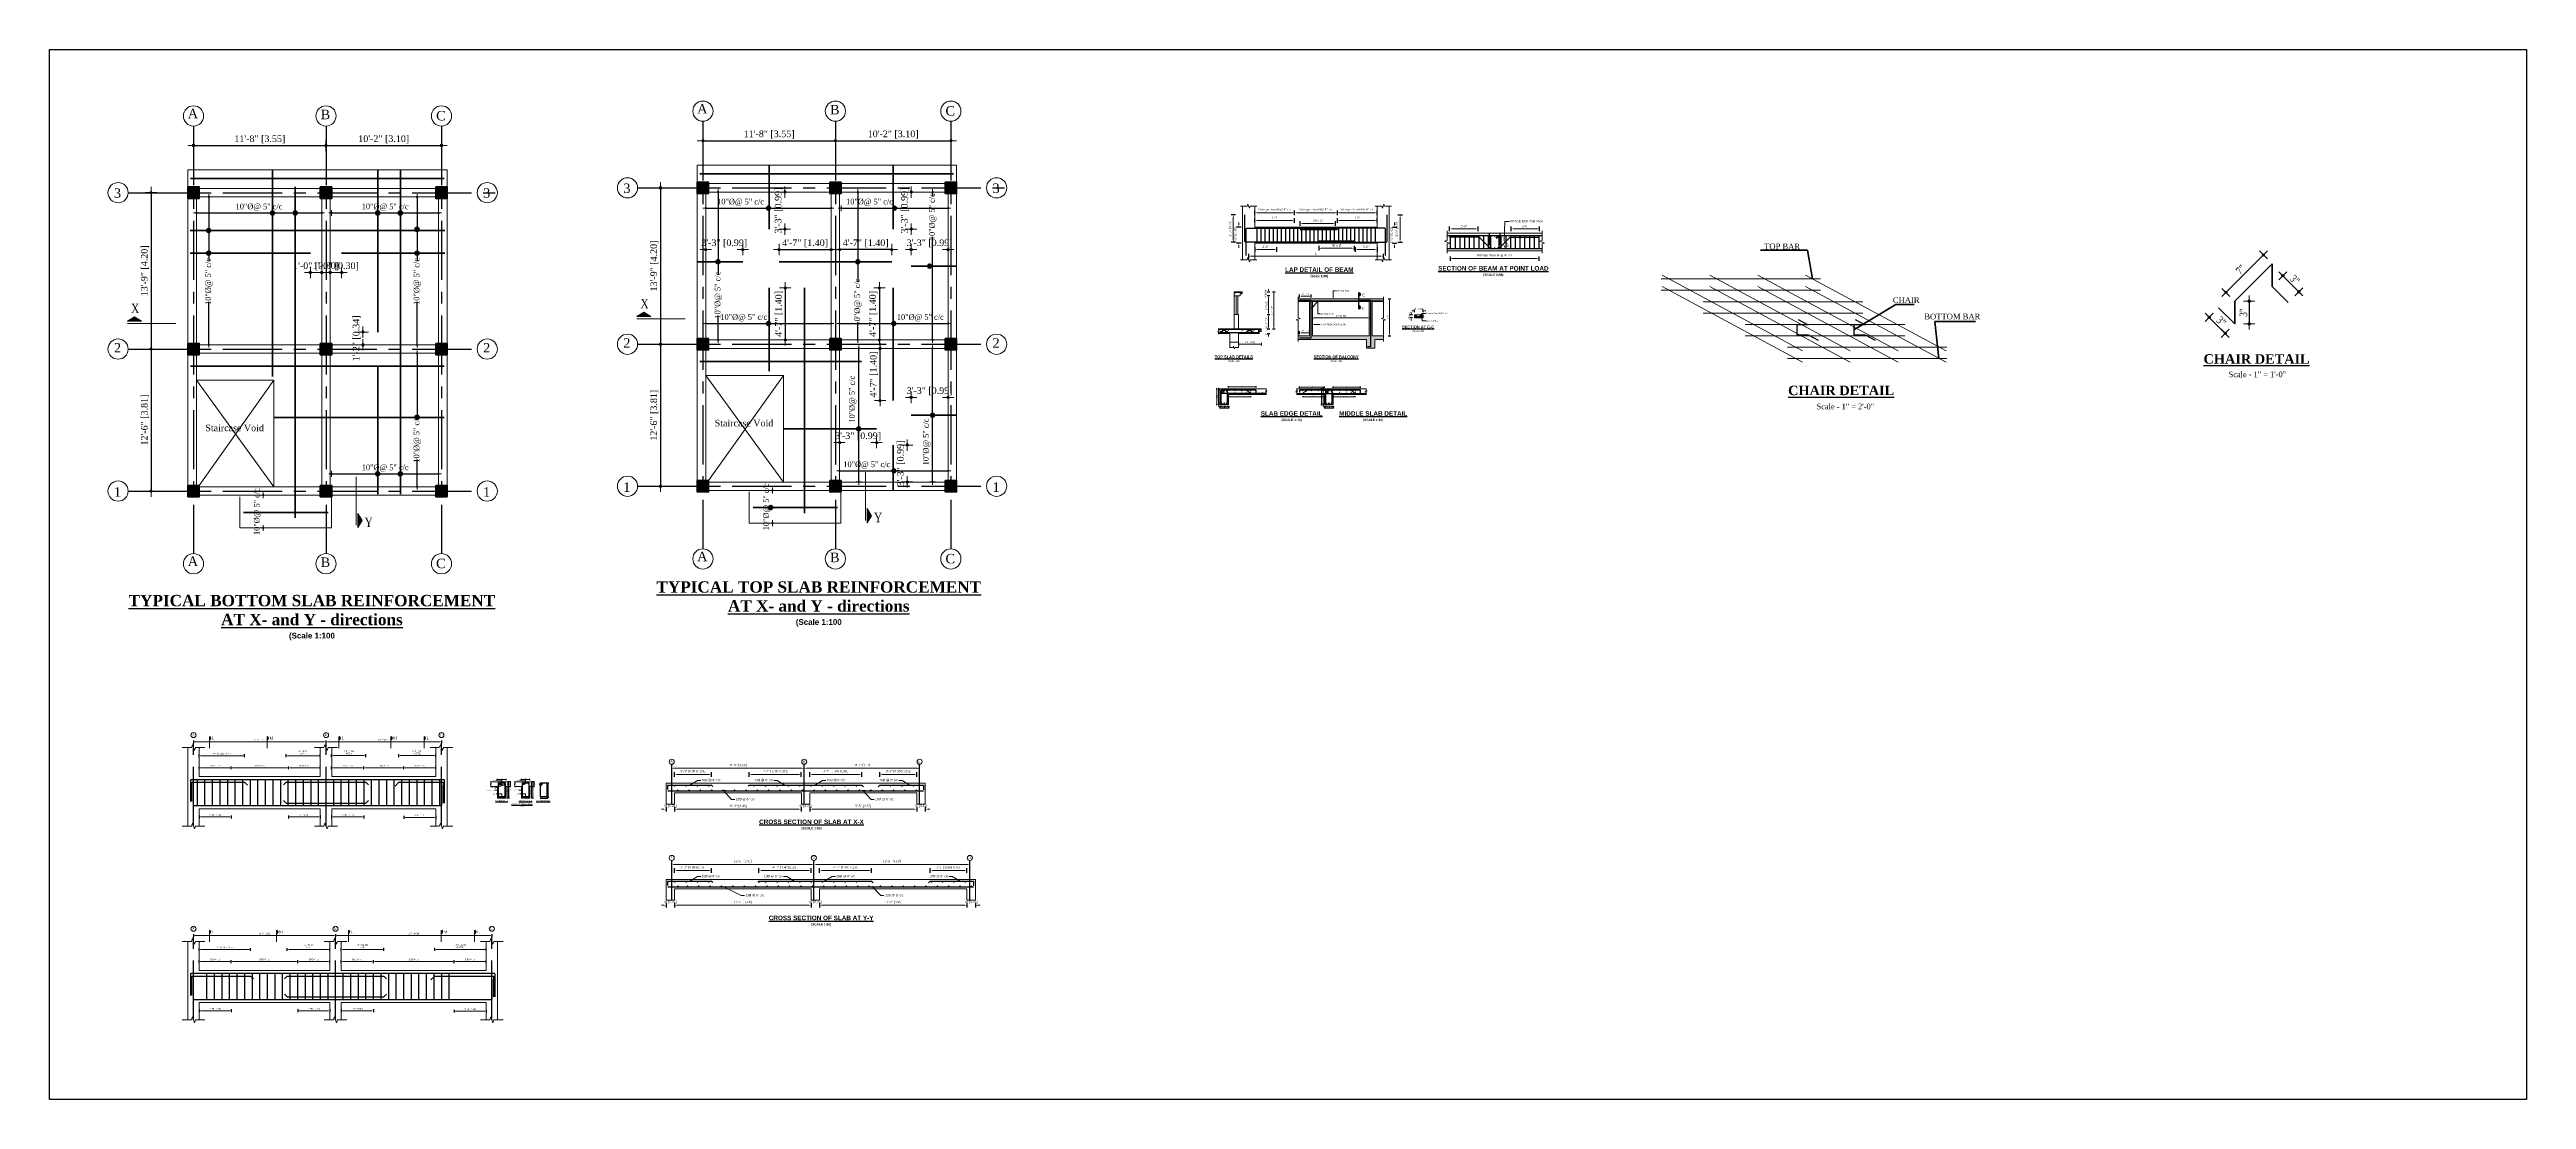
# Model space of a CAD drawing. Header units: feet. Extents: x 4160 to 31260, y -20219 to -1382.
# Drawn here: x 21588 to 24204, y -5559 to -4450 of the extents above; entities that cross this region are included whole.
import ezdxf
from ezdxf import colors
from ezdxf.entities.mleader import LeaderData, LeaderLine
from ezdxf.math import Vec2, Vec3

# ---------------------------------------------------------------- set-up
doc = ezdxf.new("R2010")
doc.units = ezdxf.units.FT
doc.header["$LTSCALE"] = 50
doc.header["$MEASUREMENT"] = 0
doc.header["$PDMODE"] = 34
doc.linetypes.add('CENTER', pattern=[2, 1.25, -0.25, 0.25, -0.25])
doc.linetypes.add('DASHED2', pattern=[0.375, 0.25, -0.125])
for name, color, linetype, lineweight in [('BAR', 7, 'Continuous', 40), ('COLUMN', 145, 'Continuous', 40), ('DIM', 7, 'Continuous', 9), ('DIMENISON', 152, 'Continuous', 9), ('DIMENSION', 142, 'Continuous', 13), ('HACTH', 8, 'Continuous', 13), ('IES_WR_Dimension', 7, 'Continuous', 15), ('IES_WR_Leader', 7, 'Continuous', 15), ('IES_WR_Rebar Concrete Line', 2, 'Continuous', 15), ('IES_WR_Rebar-Main', 1, 'Continuous', 30), ('IES_WR_Stirrups', 6, 'Continuous', 25), ('REBARS', 1, 'Continuous', 40), ('Reinforcement', 1, 'Continuous', 40), ('stair', 140, 'Continuous', 18), ('Text1', 3, 'Continuous', 25), ('TRACE', 134, 'Continuous', 13), ('wall', 6, 'Continuous', 40)]:
    doc.layers.add(name, color=color, linetype=linetype, lineweight=lineweight)
for name, color, linetype in [('CL', 253, 'CENTER'), ('Furniture', 32, 'Continuous'), ('IES_WR_TEMPLATE-TITLE TEXT', 7, 'Continuous'), ('Text', 7, 'Continuous')]:
    doc.layers.add(name, color=color, linetype=linetype)
doc.styles.add('1.8', font='times.ttf', dxfattribs={"width": 0.8, "height": 8})
doc.styles.add('1.8 str', font='times.ttf', dxfattribs={"width": 0.8, "height": 6})
doc.styles.add('7 INCH', font='times.ttf', dxfattribs={"height": 7})
doc.styles.add('arial', font='times.ttf')
doc.styles.add('Arial Annotation', font='arial.ttf', dxfattribs={"height": 0.06})
doc.styles.add('NAVARAJ', font='times.ttf', dxfattribs={"height": 9})
doc.styles.add('STYLUS', font='times.ttf')
doc.styles.add('TITLE', font='times.ttf', dxfattribs={"height": 11})
doc.dimstyles.new('1.1', dxfattribs={"dimscale": 0, "dimtxt": 8, "dimasz": 1, "dimexe": 2, "dimexo": 9, "dimgap": 2, "dimtad": 1, "dimdec": 0, "dimlfac": 0.125, "dimzin": 3, "dimdsep": 46, "dimlunit": 4, "dimtxsty": '1.8', "dimblk": 'DIM', "dimcen": 3, "dimdle": 3, "dimse1": 1, "dimse2": 1, "dimclrd": 256, "dimclre": 256, "dimclrt": 7, "dimadec": 1, "dimazin": 2, "dimtfac": 1, "dimtdec": 0, "dimtix": 1, "dimtofl": 0, "dimtmove": 2, "dimatfit": 3, "dimldrblk": 'ARW', "dimfxl": 2, "dimfrac": 2, "dimtolj": 2, "dimtzin": 0, "dimarcsym": 0})
doc.dimstyles.new('1.4', dxfattribs={"dimscale": 0, "dimtxt": 6, "dimasz": 0.5, "dimexe": 2, "dimexo": 9, "dimgap": 2, "dimtad": 1, "dimdec": 0, "dimlfac": 0.5, "dimzin": 3, "dimdsep": 46, "dimlunit": 4, "dimtxsty": '1.8 str', "dimblk": 'DIM', "dimcen": 3, "dimdle": 3, "dimse1": 1, "dimse2": 1, "dimclrd": 256, "dimclre": 256, "dimclrt": 7, "dimadec": 1, "dimazin": 2, "dimtfac": 1, "dimtdec": 0, "dimtix": 1, "dimtofl": 0, "dimtmove": 2, "dimatfit": 3, "dimldrblk": 'arrow', "dimfxl": 2, "dimfrac": 2, "dimtolj": 2, "dimtzin": 0, "dimarcsym": 0})
doc.dimstyles.new('7 INCH', dxfattribs={"dimscale": 0, "dimtxt": 7, "dimasz": 1, "dimexe": 2, "dimexo": 9, "dimgap": 2, "dimtad": 1, "dimdec": 0, "dimzin": 3, "dimdsep": 46, "dimlunit": 4, "dimtxsty": '7 INCH', "dimblk": 'DIM', "dimcen": 3, "dimdle": 3, "dimse1": 1, "dimse2": 1, "dimclrd": 256, "dimclre": 256, "dimclrt": 7, "dimadec": 1, "dimazin": 2, "dimtfac": 1, "dimtdec": 0, "dimtix": 1, "dimtofl": 0, "dimtmove": 2, "dimatfit": 3, "dimldrblk": 'DIM', "dimfxl": 2, "dimfrac": 2, "dimtolj": 2, "dimtzin": 0, "dimarcsym": 0})
doc.dimstyles.new('Copy of Standard1', dxfattribs={"dimscale": 24, "dimtxt": 0.083333, "dimasz": 0.125, "dimexe": 0.046875, "dimexo": 0.078125, "dimgap": 0.046875, "dimtad": 1, "dimdec": 0, "dimzin": 3, "dimdsep": 46, "dimlunit": 4, "dimtxsty": 'STYLUS', "dimcen": 0.09, "dimdle": 0.046875, "dimclrd": 5, "dimclre": 5, "dimclrt": 7, "dimaunit": 1, "dimadec": 0, "dimazin": 0, "dimtfac": 1, "dimtdec": 0, "dimtofl": 0, "dimtmove": 0, "dimatfit": 3, "dimfxl": 1, "dimtolj": 1, "dimtzin": 0, "dimlwd": -1, "dimlwe": -1, "dimarcsym": 0})
doc.dimstyles.new('SECS', dxfattribs={"dimtxt": 0.06, "dimasz": 0.06, "dimexe": 0.06, "dimexo": 0, "dimgap": 0.04, "dimtad": 1, "dimdec": 0, "dimzin": 3, "dimdsep": 46, "dimlunit": 4, "dimtxsty": 'arial', "dimcen": 1.25, "dimclrd": 256, "dimclrt": 3, "dimadec": 0, "dimazin": 0, "dimtfac": 1, "dimtdec": 0, "dimtix": 1, "dimtofl": 0, "dimtmove": 2, "dimatfit": 1, "dimfxl": 0.06, "dimfxlon": 1, "dimtolj": 1, "dimtzin": 0, "dimlwd": -1, "dimarcsym": 0})

# ---------------------------------------------------------------- blocks, each defined once
blk = doc.blocks.new('DIM')
at = {"layer": 'DIMENSION'}
h = blk.add_hatch(color=256, dxfattribs=at)
h.paths.add_polyline_path([(0, 1.3), (0, 0), (1.3, 0, 0.414214)])
h.paths.add_polyline_path([(1.3, 0), (0, 0), (0, -1.3, 0.414214)])
h.paths.add_polyline_path([(0, 0), (-1.3, 0, 0.414214), (0, -1.3)])
h.paths.add_polyline_path([(0, 1.3, 0.414214), (-1.3, 0), (0, 0)])
for p, q in [((-6, 0), (6, 0)), ((0, 6), (0, -6))]:
    blk.add_line(p, q, dxfattribs=at)
blk.add_circle((0, 0), 1.28, dxfattribs=at)
blk = doc.blocks.new('*D250')
at = {"layer": 'Defpoints', "color": 0, "ltscale": 2, "transparency": 16777216}
for p in [(21880.1, -4551.6), (21740.2, -4571.4), (21880.1, -4571.4)]:
    blk.add_point(p, dxfattribs=at)
at = {"layer": 'DIMENSION', "lineweight": -2, "ltscale": 2, "transparency": 16777216}
blk.add_line((21741.2, -4551.6), (21879.1, -4551.6), dxfattribs=at)
at = {"layer": 'DIMENSION', "lineweight": -2, "ltscale": 2, "transparency": 16777216, "rotation": 180}
blk.add_blockref('DIM', (21740.2, -4551.6), dxfattribs=at)
at = {"layer": 'DIMENSION', "lineweight": -2, "ltscale": 2, "transparency": 16777216}
blk.add_blockref('DIM', (21880.1, -4551.6), dxfattribs=at)
at = {"layer": 'DIMENSION', "color": 7, "ltscale": 2, "transparency": 16777216, "insert": (21810.2, -4545.1), "char_height": 7, "attachment_point": 5, "style": '7 INCH'}
blk.add_mtext('\\A2;11\'-8" [3.55]', dxfattribs=at)
blk = doc.blocks.new('*D251')
at = {"layer": 'Defpoints', "color": 0, "ltscale": 2, "transparency": 16777216}
for p in [(22002.1, -4551.6), (21880.1, -4571.4), (22002.1, -4571.4)]:
    blk.add_point(p, dxfattribs=at)
at = {"layer": 'DIMENSION', "lineweight": -2, "ltscale": 2, "transparency": 16777216}
blk.add_line((21881.1, -4551.6), (22001.1, -4551.6), dxfattribs=at)
at = {"layer": 'DIMENSION', "lineweight": -2, "ltscale": 2, "transparency": 16777216, "rotation": 180}
blk.add_blockref('DIM', (21880.1, -4551.6), dxfattribs=at)
at = {"layer": 'DIMENSION', "lineweight": -2, "ltscale": 2, "transparency": 16777216}
blk.add_blockref('DIM', (22002.1, -4551.6), dxfattribs=at)
at = {"layer": 'DIMENSION', "color": 7, "ltscale": 2, "transparency": 16777216, "insert": (21941.1, -4545.1), "char_height": 7, "attachment_point": 5, "style": '7 INCH'}
blk.add_mtext('\\A2;10\'-2" [3.10]', dxfattribs=at)
blk = doc.blocks.new('*D252')
at = {"layer": 'Defpoints', "color": 0, "ltscale": 2, "transparency": 16777216}
for p in [(21734.2, -4601.4), (21695.4, -4766.6), (21734.2, -4766.6)]:
    blk.add_point(p, dxfattribs=at)
at = {"layer": 'DIMENSION', "lineweight": -2, "ltscale": 2, "transparency": 16777216}
blk.add_line((21695.4, -4602.4), (21695.4, -4765.6), dxfattribs=at)
for p, rotation in [((21695.4, -4601.4), 90), ((21695.4, -4766.6), 270)]:
    blk.add_blockref('DIM', p, dxfattribs=dict(at, rotation=rotation))
at = {"layer": 'DIMENSION', "color": 7, "ltscale": 2, "transparency": 16777216, "insert": (21688.9, -4684), "char_height": 7, "attachment_point": 5, "rotation": 90, "style": '7 INCH'}
blk.add_mtext('\\A2;13\'-9" [4.20]', dxfattribs=at)
blk = doc.blocks.new('*D253')
at = {"layer": 'Defpoints', "color": 0, "ltscale": 2, "transparency": 16777216}
for p in [(21734.2, -4766.6), (21695.4, -4916.6), (21734.2, -4916.6)]:
    blk.add_point(p, dxfattribs=at)
at = {"layer": 'DIMENSION', "lineweight": -2, "ltscale": 2, "transparency": 16777216}
blk.add_line((21695.4, -4767.6), (21695.4, -4915.6), dxfattribs=at)
for p, rotation in [((21695.4, -4766.6), 90), ((21695.4, -4916.6), 270)]:
    blk.add_blockref('DIM', p, dxfattribs=dict(at, rotation=rotation))
at = {"layer": 'DIMENSION', "color": 7, "ltscale": 2, "transparency": 16777216, "insert": (21688.9, -4841.6), "char_height": 7, "attachment_point": 5, "rotation": 90, "style": '7 INCH'}
blk.add_mtext('\\A2;12\'-6" [3.81]', dxfattribs=at)
blk = doc.blocks.new('A$C151D7C43')
at = {"layer": 'HACTH', "ltscale": 0.1}
h = blk.add_hatch(color=256, dxfattribs=at)
h.dxf.hatch_style = 1
h.paths.add_polyline_path([(-12, 6), (-12, -6), (0, -6), (0, 6)])
at = {"layer": 'CL'}
for points in [[(0, 6), (-12, -6)], [(-12, 6), (0, -6)]]:
    blk.add_lwpolyline(points, dxfattribs=at)
at = {"layer": 'COLUMN'}
blk.add_lwpolyline([(-12, 6), (0, 6), (0, -6), (-12, -6)], close=True, dxfattribs=at)
blk = doc.blocks.new('*D254')
at = {"layer": 'Defpoints', "color": 0, "ltscale": 10, "transparency": 16777216}
for p in [(21756.2, -4605.9), (21774, -4605.9), (21746.2, -4762.1)]:
    blk.add_point(p, dxfattribs=at)
at = {"layer": 'DIM', "lineweight": -2, "ltscale": 10, "transparency": 16777216}
for p, q in [((21756.2, -4606.4), (21756.2, -4673.8)), ((21756.2, -4761.6), (21756.2, -4716.7))]:
    blk.add_line(p, q, dxfattribs=at)
at = {"layer": 'DIM', "lineweight": -2, "ltscale": 10, "transparency": 16777216, "xscale": 0.5, "yscale": 0.5, "zscale": 0.5}
for p, rotation in [((21756.2, -4605.9), 90), ((21756.2, -4762.1), 270)]:
    blk.add_blockref('DIM', p, dxfattribs=dict(at, rotation=rotation))
at = {"layer": 'DIM', "color": 7, "ltscale": 10, "transparency": 16777216, "insert": (21756.5, -4695.2), "char_height": 6, "attachment_point": 5, "rotation": 90, "style": '1.8 str'}
blk.add_mtext('\\A2;10"%%C@ 5" c/c', dxfattribs=at)
blk = doc.blocks.new('arrow')
at = {"layer": 'DIMENSION'}
blk.add_lwpolyline([(1.2, 0, 0, 2.1, 0), (-2.3, 0, 0, 0, 0), (1.2, 0, 0, 0, 0)], format="xyseb", dxfattribs=at)
blk = doc.blocks.new('*D255')
at = {"layer": 'Defpoints', "color": 0, "ltscale": 10, "transparency": 16777216}
for p in [(21976.3, -4605.9), (21994.1, -4605.9), (21966.3, -4762.1)]:
    blk.add_point(p, dxfattribs=at)
at = {"layer": 'DIM', "lineweight": -2, "ltscale": 10, "transparency": 16777216}
for p, q in [((21976.3, -4606.4), (21976.3, -4673.8)), ((21976.3, -4761.6), (21976.3, -4716.7))]:
    blk.add_line(p, q, dxfattribs=at)
at = {"layer": 'DIM', "lineweight": -2, "ltscale": 10, "transparency": 16777216, "xscale": 0.5, "yscale": 0.5, "zscale": 0.5}
for p, rotation in [((21976.3, -4605.9), 90), ((21976.3, -4762.1), 270)]:
    blk.add_blockref('DIM', p, dxfattribs=dict(at, rotation=rotation))
at = {"layer": 'DIM', "color": 7, "ltscale": 10, "transparency": 16777216, "insert": (21976.6, -4695.2), "char_height": 6, "attachment_point": 5, "rotation": 90, "style": '1.8 str'}
blk.add_mtext('\\A2;10"%%C@ 5" c/c', dxfattribs=at)
blk = doc.blocks.new('*D256')
at = {"layer": 'Defpoints', "color": 0, "ltscale": 10, "transparency": 16777216}
for p in [(21976.3, -4771.1), (21994.1, -4771.1), (21966.3, -4912.1)]:
    blk.add_point(p, dxfattribs=at)
at = {"layer": 'DIM', "lineweight": -2, "ltscale": 10, "transparency": 16777216}
for p, q in [((21976.3, -4771.6), (21976.3, -4840.5)), ((21976.3, -4911.6), (21976.3, -4883.3))]:
    blk.add_line(p, q, dxfattribs=at)
at = {"layer": 'DIM', "lineweight": -2, "ltscale": 10, "transparency": 16777216, "xscale": 0.5, "yscale": 0.5, "zscale": 0.5}
for p, rotation in [((21976.3, -4771.1), 90), ((21976.3, -4912.1), 270)]:
    blk.add_blockref('DIM', p, dxfattribs=dict(at, rotation=rotation))
at = {"layer": 'DIM', "color": 7, "ltscale": 10, "transparency": 16777216, "insert": (21976.6, -4861.9), "char_height": 6, "attachment_point": 5, "rotation": 90, "style": '1.8 str'}
blk.add_mtext('\\A2;10"%%C@ 5" c/c', dxfattribs=at)
blk = doc.blocks.new('*D257')
at = {"layer": 'Defpoints', "color": 0, "ltscale": 10, "transparency": 16777216}
for p in [(21743.2, -4607.4), (21875.6, -4607.4), (21875.6, -4622.8)]:
    blk.add_point(p, dxfattribs=at)
at = {"layer": 'DIM', "lineweight": -2, "ltscale": 10, "transparency": 16777216}
blk.add_line((21743.7, -4622.8), (21875.1, -4622.8), dxfattribs=at)
at = {"layer": 'DIM', "lineweight": -2, "ltscale": 10, "transparency": 16777216, "xscale": 0.5, "yscale": 0.5, "zscale": 0.5, "rotation": 180}
blk.add_blockref('DIM', (21743.2, -4622.8), dxfattribs=at)
at = {"layer": 'DIM', "lineweight": -2, "ltscale": 10, "transparency": 16777216, "xscale": 0.5, "yscale": 0.5, "zscale": 0.5}
blk.add_blockref('DIM', (21875.6, -4622.8), dxfattribs=at)
at = {"layer": 'DIM', "color": 7, "ltscale": 10, "transparency": 16777216, "insert": (21809.4, -4616.8), "char_height": 6, "attachment_point": 5, "style": '1.8 str'}
blk.add_mtext('\\A2;10"%%C@ 5" c/c', dxfattribs=at)
blk = doc.blocks.new('*D258')
at = {"layer": 'Defpoints', "color": 0, "ltscale": 10, "transparency": 16777216}
for p in [(21886.1, -4605.9), (21999.1, -4607.4), (21999.1, -4622.8)]:
    blk.add_point(p, dxfattribs=at)
at = {"layer": 'DIM', "lineweight": -2, "ltscale": 10, "transparency": 16777216}
blk.add_line((21886.6, -4622.8), (21998.6, -4622.8), dxfattribs=at)
at = {"layer": 'DIM', "lineweight": -2, "ltscale": 10, "transparency": 16777216, "xscale": 0.5, "yscale": 0.5, "zscale": 0.5, "rotation": 180}
blk.add_blockref('DIM', (21886.1, -4622.8), dxfattribs=at)
at = {"layer": 'DIM', "lineweight": -2, "ltscale": 10, "transparency": 16777216, "xscale": 0.5, "yscale": 0.5, "zscale": 0.5}
blk.add_blockref('DIM', (21999.1, -4622.8), dxfattribs=at)
at = {"layer": 'DIM', "color": 7, "ltscale": 10, "transparency": 16777216, "insert": (21942.6, -4616.8), "char_height": 6, "attachment_point": 5, "style": '1.8 str'}
blk.add_mtext('\\A2;10"%%C@ 5" c/c', dxfattribs=at)
blk = doc.blocks.new('*D259')
at = {"layer": 'Defpoints', "color": 0, "ltscale": 10, "transparency": 16777216}
for p in [(21886.1, -4881.5), (21999.1, -4883), (21999.1, -4898.4)]:
    blk.add_point(p, dxfattribs=at)
at = {"layer": 'DIM', "lineweight": -2, "ltscale": 10, "transparency": 16777216}
blk.add_line((21886.6, -4898.4), (21998.6, -4898.4), dxfattribs=at)
at = {"layer": 'DIM', "lineweight": -2, "ltscale": 10, "transparency": 16777216, "xscale": 0.5, "yscale": 0.5, "zscale": 0.5, "rotation": 180}
blk.add_blockref('DIM', (21886.1, -4898.4), dxfattribs=at)
at = {"layer": 'DIM', "lineweight": -2, "ltscale": 10, "transparency": 16777216, "xscale": 0.5, "yscale": 0.5, "zscale": 0.5}
blk.add_blockref('DIM', (21999.1, -4898.4), dxfattribs=at)
at = {"layer": 'DIM', "color": 7, "ltscale": 10, "transparency": 16777216, "insert": (21942.6, -4892.4), "char_height": 6, "attachment_point": 5, "style": '1.8 str'}
blk.add_mtext('\\A2;10"%%C@ 5" c/c', dxfattribs=at)
blk = doc.blocks.new('*D260')
at = {"layer": 'Defpoints', "color": 0, "ltscale": 10, "transparency": 16777216}
for p in [(21874.1, -4921.1), (21813.8, -4955.6), (21874.1, -4955.6)]:
    blk.add_point(p, dxfattribs=at)
at = {"layer": 'DIM', "lineweight": -2, "ltscale": 10, "transparency": 16777216}
for p, q in [((21813.8, -4920.6), (21813.8, -4920.1)), ((21813.8, -4956.1), (21813.8, -4956.6))]:
    blk.add_line(p, q, dxfattribs=at)
at = {"layer": 'DIM', "lineweight": -2, "ltscale": 10, "transparency": 16777216, "xscale": 0.5, "yscale": 0.5, "zscale": 0.5}
for p, rotation in [((21813.8, -4921.1), 270), ((21813.8, -4955.6), 90)]:
    blk.add_blockref('DIM', p, dxfattribs=dict(at, rotation=rotation))
at = {"layer": 'DIM', "color": 7, "ltscale": 10, "transparency": 16777216, "insert": (21807.8, -4938.3), "char_height": 6, "attachment_point": 5, "rotation": 90, "style": '1.8 str'}
blk.add_mtext('\\A2;10"%%C@ 5" c/c', dxfattribs=at)
blk = doc.blocks.new('*D261')
at = {"layer": 'Defpoints', "color": 0, "ltscale": 2, "transparency": 16777216}
for p in [(21863.6, -4665.3), (21875.6, -4665.3), (21875.6, -4685.7)]:
    blk.add_point(p, dxfattribs=at)
at = {"layer": 'DIMENSION', "lineweight": -2, "ltscale": 2, "transparency": 16777216}
for p, q in [((21862.6, -4685.7), (21861.6, -4685.7)), ((21876.6, -4685.7), (21877.6, -4685.7))]:
    blk.add_line(p, q, dxfattribs=at)
blk.add_blockref('DIM', (21863.6, -4685.7), dxfattribs=at)
at = {"layer": 'DIMENSION', "lineweight": -2, "ltscale": 2, "transparency": 16777216, "rotation": 180}
blk.add_blockref('DIM', (21875.6, -4685.7), dxfattribs=at)
at = {"layer": 'DIMENSION', "color": 7, "ltscale": 2, "transparency": 16777216, "insert": (21869.6, -4679.2), "char_height": 7, "attachment_point": 5, "style": '7 INCH'}
blk.add_mtext('\\A2;1\'-0" [0.30]', dxfattribs=at)
blk = doc.blocks.new('*D262')
at = {"layer": 'Defpoints', "color": 0, "ltscale": 2, "transparency": 16777216}
for p in [(21884.6, -4665.3), (21896.6, -4665.3), (21884.6, -4685.7)]:
    blk.add_point(p, dxfattribs=at)
at = {"layer": 'DIMENSION', "lineweight": -2, "ltscale": 2, "transparency": 16777216}
for p, q in [((21883.6, -4685.7), (21882.6, -4685.7)), ((21897.6, -4685.7), (21898.6, -4685.7))]:
    blk.add_line(p, q, dxfattribs=at)
blk.add_blockref('DIM', (21884.6, -4685.7), dxfattribs=at)
at = {"layer": 'DIMENSION', "lineweight": -2, "ltscale": 2, "transparency": 16777216, "rotation": 180}
blk.add_blockref('DIM', (21896.6, -4685.7), dxfattribs=at)
at = {"layer": 'DIMENSION', "color": 7, "ltscale": 2, "transparency": 16777216, "insert": (21890.6, -4679.2), "char_height": 7, "attachment_point": 5, "style": '7 INCH'}
blk.add_mtext('\\A2;1\'-0" [0.30]', dxfattribs=at)
blk = doc.blocks.new('*D263')
at = {"layer": 'Defpoints', "color": 0, "ltscale": 2, "transparency": 16777216}
for p in [(21934.7, -4748.6), (21919.2, -4762.1), (21934.7, -4762.1)]:
    blk.add_point(p, dxfattribs=at)
at = {"layer": 'DIMENSION', "lineweight": -2, "ltscale": 2, "transparency": 16777216}
for p, q in [((21919.2, -4747.6), (21919.2, -4746.6)), ((21919.2, -4763.1), (21919.2, -4764.1))]:
    blk.add_line(p, q, dxfattribs=at)
for p, rotation in [((21919.2, -4748.6), 270), ((21919.2, -4762.1), 90)]:
    blk.add_blockref('DIM', p, dxfattribs=dict(at, rotation=rotation))
at = {"layer": 'DIMENSION', "color": 7, "ltscale": 2, "transparency": 16777216, "insert": (21912.6, -4755.3), "char_height": 7, "attachment_point": 5, "rotation": 90, "style": '7 INCH'}
blk.add_mtext('\\A2;1\'-2" [0.34]', dxfattribs=at)
blk = doc.blocks.new('GFHF')
at = {"layer": 'BAR'}
h = blk.add_hatch(dxfattribs=at)
h.set_pattern_fill('ANSI31', color=2)
h.paths.add_polyline_path([(20798.9, -1672.6), (20794.7, -1672.6, 1)])
h.paths.add_polyline_path([(20794.7, -1672.6), (20798.9, -1672.6, 1)])
at = {"layer": 'BAR', "color": 2}
blk.add_circle((20796.8, -1672.6), 2.09, dxfattribs=at)
blk = doc.blocks.new('*D264')
at = {"layer": 'Defpoints', "color": 0, "ltscale": 2, "transparency": 16777216}
for p in [(22418.2, -4546.6), (22278.3, -4566.3), (22418.2, -4566.3)]:
    blk.add_point(p, dxfattribs=at)
at = {"layer": 'DIMENSION', "lineweight": -2, "ltscale": 2, "transparency": 16777216}
blk.add_line((22279.3, -4546.6), (22417.2, -4546.6), dxfattribs=at)
at = {"layer": 'DIMENSION', "lineweight": -2, "ltscale": 2, "transparency": 16777216, "rotation": 180}
blk.add_blockref('DIM', (22278.3, -4546.6), dxfattribs=at)
at = {"layer": 'DIMENSION', "lineweight": -2, "ltscale": 2, "transparency": 16777216}
blk.add_blockref('DIM', (22418.2, -4546.6), dxfattribs=at)
at = {"layer": 'DIMENSION', "color": 7, "ltscale": 2, "transparency": 16777216, "insert": (22348.2, -4540), "char_height": 7, "attachment_point": 5, "style": '7 INCH'}
blk.add_mtext('\\A2;11\'-8" [3.55]', dxfattribs=at)
blk = doc.blocks.new('*D265')
at = {"layer": 'Defpoints', "color": 0, "ltscale": 2, "transparency": 16777216}
for p in [(22540.2, -4546.6), (22418.2, -4566.3), (22540.2, -4566.3)]:
    blk.add_point(p, dxfattribs=at)
at = {"layer": 'DIMENSION', "lineweight": -2, "ltscale": 2, "transparency": 16777216}
blk.add_line((22419.2, -4546.6), (22539.2, -4546.6), dxfattribs=at)
at = {"layer": 'DIMENSION', "lineweight": -2, "ltscale": 2, "transparency": 16777216, "rotation": 180}
blk.add_blockref('DIM', (22418.2, -4546.6), dxfattribs=at)
at = {"layer": 'DIMENSION', "lineweight": -2, "ltscale": 2, "transparency": 16777216}
blk.add_blockref('DIM', (22540.2, -4546.6), dxfattribs=at)
at = {"layer": 'DIMENSION', "color": 7, "ltscale": 2, "transparency": 16777216, "insert": (22479.2, -4540), "char_height": 7, "attachment_point": 5, "style": '7 INCH'}
blk.add_mtext('\\A2;10\'-2" [3.10]', dxfattribs=at)
blk = doc.blocks.new('*D266')
at = {"layer": 'Defpoints', "color": 0, "ltscale": 2, "transparency": 16777216}
for p in [(22272.3, -4596.3), (22233.5, -4761.5), (22272.3, -4761.5)]:
    blk.add_point(p, dxfattribs=at)
at = {"layer": 'DIMENSION', "lineweight": -2, "ltscale": 2, "transparency": 16777216}
blk.add_line((22233.5, -4597.3), (22233.5, -4760.5), dxfattribs=at)
for p, rotation in [((22233.5, -4596.3), 90), ((22233.5, -4761.5), 270)]:
    blk.add_blockref('DIM', p, dxfattribs=dict(at, rotation=rotation))
at = {"layer": 'DIMENSION', "color": 7, "ltscale": 2, "transparency": 16777216, "insert": (22227, -4678.9), "char_height": 7, "attachment_point": 5, "rotation": 90, "style": '7 INCH'}
blk.add_mtext('\\A2;13\'-9" [4.20]', dxfattribs=at)
blk = doc.blocks.new('*D267')
at = {"layer": 'Defpoints', "color": 0, "ltscale": 2, "transparency": 16777216}
for p in [(22272.3, -4761.5), (22233.5, -4911.5), (22272.3, -4911.5)]:
    blk.add_point(p, dxfattribs=at)
at = {"layer": 'DIMENSION', "lineweight": -2, "ltscale": 2, "transparency": 16777216}
blk.add_line((22233.5, -4762.5), (22233.5, -4910.5), dxfattribs=at)
for p, rotation in [((22233.5, -4761.5), 90), ((22233.5, -4911.5), 270)]:
    blk.add_blockref('DIM', p, dxfattribs=dict(at, rotation=rotation))
at = {"layer": 'DIMENSION', "color": 7, "ltscale": 2, "transparency": 16777216, "insert": (22227, -4836.5), "char_height": 7, "attachment_point": 5, "rotation": 90, "style": '7 INCH'}
blk.add_mtext('\\A2;12\'-6" [3.81]', dxfattribs=at)
blk = doc.blocks.new('*D268')
at = {"layer": 'Defpoints', "color": 0, "ltscale": 10, "transparency": 16777216}
for p in [(22412.2, -4916), (22351.9, -4950.5), (22412.2, -4950.5)]:
    blk.add_point(p, dxfattribs=at)
at = {"layer": 'DIM', "lineweight": -2, "ltscale": 10, "transparency": 16777216}
for p, q in [((22351.9, -4915.5), (22351.9, -4915)), ((22351.9, -4951), (22351.9, -4951.5))]:
    blk.add_line(p, q, dxfattribs=at)
at = {"layer": 'DIM', "lineweight": -2, "ltscale": 10, "transparency": 16777216, "xscale": 0.5, "yscale": 0.5, "zscale": 0.5}
for p, rotation in [((22351.9, -4916), 270), ((22351.9, -4950.5), 90)]:
    blk.add_blockref('DIM', p, dxfattribs=dict(at, rotation=rotation))
at = {"layer": 'DIM', "color": 7, "ltscale": 10, "transparency": 16777216, "insert": (22345.8, -4933.3), "char_height": 6, "attachment_point": 5, "rotation": 90, "style": '1.8 str'}
blk.add_mtext('\\A2;10"%%C@ 5" c/c', dxfattribs=at)
blk = doc.blocks.new('*D269')
at = {"layer": 'Defpoints', "color": 0, "ltscale": 10, "transparency": 16777216}
for p in [(22294.3, -4600.8), (22312, -4600.8), (22284.3, -4757)]:
    blk.add_point(p, dxfattribs=at)
at = {"layer": 'DIM', "lineweight": -2, "ltscale": 10, "transparency": 16777216}
for p, q in [((22294.3, -4601.3), (22294.3, -4688.2)), ((22294.3, -4756.5), (22294.3, -4731))]:
    blk.add_line(p, q, dxfattribs=at)
at = {"layer": 'DIM', "lineweight": -2, "ltscale": 10, "transparency": 16777216, "xscale": 0.5, "yscale": 0.5, "zscale": 0.5}
for p, rotation in [((22294.3, -4600.8), 90), ((22294.3, -4757), 270)]:
    blk.add_blockref('DIM', p, dxfattribs=dict(at, rotation=rotation))
at = {"layer": 'DIM', "color": 7, "ltscale": 10, "transparency": 16777216, "insert": (22294.6, -4709.6), "char_height": 6, "attachment_point": 5, "rotation": 90, "style": '1.8 str'}
blk.add_mtext('\\A2;10"%%C@ 5" c/c', dxfattribs=at)
blk = doc.blocks.new('*D270')
at = {"layer": 'Defpoints', "color": 0, "ltscale": 10, "transparency": 16777216}
for p in [(22281.3, -4602.3), (22413.7, -4602.3), (22413.7, -4617.8)]:
    blk.add_point(p, dxfattribs=at)
at = {"layer": 'DIM', "lineweight": -2, "ltscale": 10, "transparency": 16777216}
blk.add_line((22281.8, -4617.8), (22413.2, -4617.8), dxfattribs=at)
at = {"layer": 'DIM', "lineweight": -2, "ltscale": 10, "transparency": 16777216, "xscale": 0.5, "yscale": 0.5, "zscale": 0.5, "rotation": 180}
blk.add_blockref('DIM', (22281.3, -4617.8), dxfattribs=at)
at = {"layer": 'DIM', "lineweight": -2, "ltscale": 10, "transparency": 16777216, "xscale": 0.5, "yscale": 0.5, "zscale": 0.5}
blk.add_blockref('DIM', (22413.7, -4617.8), dxfattribs=at)
at = {"layer": 'DIM', "color": 7, "ltscale": 10, "transparency": 16777216, "insert": (22318.1, -4611.7), "char_height": 6, "attachment_point": 5, "style": '1.8 str'}
blk.add_mtext('\\A2;10"%%C@ 5" c/c', dxfattribs=at)
blk = doc.blocks.new('*D271')
at = {"layer": 'Defpoints', "color": 0, "ltscale": 10, "transparency": 16777216}
for p in [(22424.2, -4600.8), (22537.2, -4602.3), (22537.2, -4617.8)]:
    blk.add_point(p, dxfattribs=at)
at = {"layer": 'DIM', "lineweight": -2, "ltscale": 10, "transparency": 16777216}
blk.add_line((22424.7, -4617.8), (22536.7, -4617.8), dxfattribs=at)
at = {"layer": 'DIM', "lineweight": -2, "ltscale": 10, "transparency": 16777216, "xscale": 0.5, "yscale": 0.5, "zscale": 0.5, "rotation": 180}
blk.add_blockref('DIM', (22424.2, -4617.8), dxfattribs=at)
at = {"layer": 'DIM', "lineweight": -2, "ltscale": 10, "transparency": 16777216, "xscale": 0.5, "yscale": 0.5, "zscale": 0.5}
blk.add_blockref('DIM', (22537.2, -4617.8), dxfattribs=at)
at = {"layer": 'DIM', "color": 7, "ltscale": 10, "transparency": 16777216, "insert": (22454.2, -4611.7), "char_height": 6, "attachment_point": 5, "style": '1.8 str'}
blk.add_mtext('\\A2;10"%%C@ 5" c/c', dxfattribs=at)
blk = doc.blocks.new('*D272')
at = {"layer": 'Defpoints', "color": 0, "ltscale": 10, "transparency": 16777216}
for p in [(22441.9, -4600.8), (22459.6, -4600.8), (22431.9, -4757)]:
    blk.add_point(p, dxfattribs=at)
at = {"layer": 'DIM', "lineweight": -2, "ltscale": 10, "transparency": 16777216}
for p, q in [((22441.9, -4601.3), (22441.9, -4695.5)), ((22441.9, -4756.5), (22441.9, -4738.3))]:
    blk.add_line(p, q, dxfattribs=at)
at = {"layer": 'DIM', "lineweight": -2, "ltscale": 10, "transparency": 16777216, "xscale": 0.5, "yscale": 0.5, "zscale": 0.5}
for p, rotation in [((22441.9, -4600.8), 90), ((22441.9, -4757), 270)]:
    blk.add_blockref('DIM', p, dxfattribs=dict(at, rotation=rotation))
at = {"layer": 'DIM', "color": 7, "ltscale": 10, "transparency": 16777216, "insert": (22442.1, -4716.9), "char_height": 6, "attachment_point": 5, "rotation": 90, "style": '1.8 str'}
blk.add_mtext('\\A2;10"%%C@ 5" c/c', dxfattribs=at)
blk = doc.blocks.new('*D273')
at = {"layer": 'Defpoints', "color": 0, "ltscale": 10, "transparency": 16777216}
for p in [(22520.9, -4600.8), (22538.6, -4600.8), (22510.9, -4757)]:
    blk.add_point(p, dxfattribs=at)
at = {"layer": 'DIM', "lineweight": -2, "ltscale": 10, "transparency": 16777216}
for p, q in [((22520.9, -4601.3), (22520.9, -4605.4)), ((22520.9, -4756.5), (22520.9, -4648.2))]:
    blk.add_line(p, q, dxfattribs=at)
at = {"layer": 'DIM', "lineweight": -2, "ltscale": 10, "transparency": 16777216, "xscale": 0.5, "yscale": 0.5, "zscale": 0.5}
for p, rotation in [((22520.9, -4600.8), 90), ((22520.9, -4757), 270)]:
    blk.add_blockref('DIM', p, dxfattribs=dict(at, rotation=rotation))
at = {"layer": 'DIM', "color": 7, "ltscale": 10, "transparency": 16777216, "insert": (22521.1, -4626.8), "char_height": 6, "attachment_point": 5, "rotation": 90, "style": '1.8 str'}
blk.add_mtext('\\A2;10"%%C@ 5" c/c', dxfattribs=at)
blk = doc.blocks.new('*D274')
at = {"layer": 'Defpoints', "color": 0, "ltscale": 10, "transparency": 16777216}
for p in [(22422.7, -4722.7), (22537.2, -4724.2), (22537.2, -4739.6)]:
    blk.add_point(p, dxfattribs=at)
at = {"layer": 'DIM', "lineweight": -2, "ltscale": 10, "transparency": 16777216}
blk.add_line((22423.2, -4739.6), (22536.7, -4739.6), dxfattribs=at)
at = {"layer": 'DIM', "lineweight": -2, "ltscale": 10, "transparency": 16777216, "xscale": 0.5, "yscale": 0.5, "zscale": 0.5, "rotation": 180}
blk.add_blockref('DIM', (22422.7, -4739.6), dxfattribs=at)
at = {"layer": 'DIM', "lineweight": -2, "ltscale": 10, "transparency": 16777216, "xscale": 0.5, "yscale": 0.5, "zscale": 0.5}
blk.add_blockref('DIM', (22537.2, -4739.6), dxfattribs=at)
at = {"layer": 'DIM', "color": 7, "ltscale": 10, "transparency": 16777216, "insert": (22507.9, -4733.6), "char_height": 6, "attachment_point": 5, "style": '1.8 str'}
blk.add_mtext('\\A2;10"%%C@ 5" c/c', dxfattribs=at)
blk = doc.blocks.new('*D275')
at = {"layer": 'Defpoints', "color": 0, "ltscale": 10, "transparency": 16777216}
for p in [(22281.3, -4724.2), (22413.7, -4724.2), (22413.7, -4739.6)]:
    blk.add_point(p, dxfattribs=at)
at = {"layer": 'DIM', "lineweight": -2, "ltscale": 10, "transparency": 16777216}
blk.add_line((22281.8, -4739.6), (22413.2, -4739.6), dxfattribs=at)
at = {"layer": 'DIM', "lineweight": -2, "ltscale": 10, "transparency": 16777216, "xscale": 0.5, "yscale": 0.5, "zscale": 0.5, "rotation": 180}
blk.add_blockref('DIM', (22281.3, -4739.6), dxfattribs=at)
at = {"layer": 'DIM', "lineweight": -2, "ltscale": 10, "transparency": 16777216, "xscale": 0.5, "yscale": 0.5, "zscale": 0.5}
blk.add_blockref('DIM', (22413.7, -4739.6), dxfattribs=at)
at = {"layer": 'DIM', "color": 7, "ltscale": 10, "transparency": 16777216, "insert": (22321.4, -4733.6), "char_height": 6, "attachment_point": 5, "style": '1.8 str'}
blk.add_mtext('\\A2;10"%%C@ 5" c/c', dxfattribs=at)
blk = doc.blocks.new('*D276')
at = {"layer": 'Defpoints', "color": 0, "ltscale": 10, "transparency": 16777216}
for p in [(22422.7, -4878.3), (22537.2, -4879.8), (22537.2, -4895.2)]:
    blk.add_point(p, dxfattribs=at)
at = {"layer": 'DIM', "lineweight": -2, "ltscale": 10, "transparency": 16777216}
blk.add_line((22423.2, -4895.2), (22536.7, -4895.2), dxfattribs=at)
at = {"layer": 'DIM', "lineweight": -2, "ltscale": 10, "transparency": 16777216, "xscale": 0.5, "yscale": 0.5, "zscale": 0.5, "rotation": 180}
blk.add_blockref('DIM', (22422.7, -4895.2), dxfattribs=at)
at = {"layer": 'DIM', "lineweight": -2, "ltscale": 10, "transparency": 16777216, "xscale": 0.5, "yscale": 0.5, "zscale": 0.5}
blk.add_blockref('DIM', (22537.2, -4895.2), dxfattribs=at)
at = {"layer": 'DIM', "color": 7, "ltscale": 10, "transparency": 16777216, "insert": (22451.3, -4889.2), "char_height": 6, "attachment_point": 5, "style": '1.8 str'}
blk.add_mtext('\\A2;10"%%C@ 5" c/c', dxfattribs=at)
blk = doc.blocks.new('*D277')
at = {"layer": 'Defpoints', "color": 0, "ltscale": 10, "transparency": 16777216}
for p in [(22520.9, -4766), (22532.1, -4766), (22504.4, -4907)]:
    blk.add_point(p, dxfattribs=at)
at = {"layer": 'DIM', "lineweight": -2, "ltscale": 10, "transparency": 16777216}
blk.add_line((22520.9, -4906.5), (22520.9, -4766.5), dxfattribs=at)
at = {"layer": 'DIM', "lineweight": -2, "ltscale": 10, "transparency": 16777216, "xscale": 0.5, "yscale": 0.5, "zscale": 0.5}
for p, rotation in [((22520.9, -4766), 90), ((22520.9, -4907), 270)]:
    blk.add_blockref('DIM', p, dxfattribs=dict(at, rotation=rotation))
at = {"layer": 'DIM', "color": 7, "ltscale": 10, "transparency": 16777216, "insert": (22514.7, -4864.7), "char_height": 6, "attachment_point": 5, "rotation": 90, "style": '1.8 str'}
blk.add_mtext('\\A2;10"%%C@ 5" c/c', dxfattribs=at)
blk = doc.blocks.new('*D278')
at = {"layer": 'Defpoints', "color": 0, "ltscale": 10, "transparency": 16777216}
for p in [(22442.8, -4766), (22454.1, -4766), (22426.4, -4907)]:
    blk.add_point(p, dxfattribs=at)
at = {"layer": 'DIM', "lineweight": -2, "ltscale": 10, "transparency": 16777216}
blk.add_line((22442.8, -4906.5), (22442.8, -4766.5), dxfattribs=at)
at = {"layer": 'DIM', "lineweight": -2, "ltscale": 10, "transparency": 16777216, "xscale": 0.5, "yscale": 0.5, "zscale": 0.5}
for p, rotation in [((22442.8, -4766), 90), ((22442.8, -4907), 270)]:
    blk.add_blockref('DIM', p, dxfattribs=dict(at, rotation=rotation))
at = {"layer": 'DIM', "color": 7, "ltscale": 10, "transparency": 16777216, "insert": (22436.6, -4819.6), "char_height": 6, "attachment_point": 5, "rotation": 90, "style": '1.8 str'}
blk.add_mtext('\\A2;10"%%C@ 5" c/c', dxfattribs=at)
blk = doc.blocks.new('*D279')
at = {"layer": 'Defpoints', "color": 0, "ltscale": 2, "transparency": 16777216}
for p in [(22348.2, -4600.8), (22364.9, -4600.8), (22348.2, -4639.8)]:
    blk.add_point(p, dxfattribs=at)
at = {"layer": 'DIMENSION', "lineweight": -2, "ltscale": 2, "transparency": 16777216}
for p, q in [((22364.9, -4599.8), (22364.9, -4598.8)), ((22364.9, -4640.8), (22364.9, -4641.8))]:
    blk.add_line(p, q, dxfattribs=at)
for p, rotation in [((22364.9, -4600.8), 270), ((22364.9, -4639.8), 90)]:
    blk.add_blockref('DIM', p, dxfattribs=dict(at, rotation=rotation))
at = {"layer": 'DIMENSION', "color": 7, "ltscale": 2, "transparency": 16777216, "insert": (22358.4, -4620.3), "char_height": 7, "attachment_point": 5, "rotation": 90, "style": '7 INCH'}
blk.add_mtext('\\A2;3\'-3" [0.99]', dxfattribs=at)
blk = doc.blocks.new('*D280')
at = {"layer": 'Defpoints', "color": 0, "ltscale": 2, "transparency": 16777216}
for p in [(22479.2, -4600.8), (22498.3, -4600.8), (22479.2, -4639.8)]:
    blk.add_point(p, dxfattribs=at)
at = {"layer": 'DIMENSION', "lineweight": -2, "ltscale": 2, "transparency": 16777216}
for p, q in [((22498.3, -4599.8), (22498.3, -4598.8)), ((22498.3, -4640.8), (22498.3, -4641.8))]:
    blk.add_line(p, q, dxfattribs=at)
for p, rotation in [((22498.3, -4600.8), 270), ((22498.3, -4639.8), 90)]:
    blk.add_blockref('DIM', p, dxfattribs=dict(at, rotation=rotation))
at = {"layer": 'DIMENSION', "color": 7, "ltscale": 2, "transparency": 16777216, "insert": (22491.8, -4620.3), "char_height": 7, "attachment_point": 5, "rotation": 90, "style": '7 INCH'}
blk.add_mtext('\\A2;3\'-3" [0.99]', dxfattribs=at)
blk = doc.blocks.new('*D281')
at = {"layer": 'Defpoints', "color": 0, "ltscale": 2, "transparency": 16777216}
for p in [(22281.3, -4674.4), (22320.3, -4661.5), (22320.3, -4674.4)]:
    blk.add_point(p, dxfattribs=at)
at = {"layer": 'DIMENSION', "lineweight": -2, "ltscale": 2, "transparency": 16777216}
for p, q in [((22280.3, -4661.5), (22279.3, -4661.5)), ((22321.3, -4661.5), (22322.3, -4661.5))]:
    blk.add_line(p, q, dxfattribs=at)
blk.add_blockref('DIM', (22281.3, -4661.5), dxfattribs=at)
at = {"layer": 'DIMENSION', "lineweight": -2, "ltscale": 2, "transparency": 16777216, "rotation": 180}
blk.add_blockref('DIM', (22320.3, -4661.5), dxfattribs=at)
at = {"layer": 'DIMENSION', "color": 7, "ltscale": 2, "transparency": 16777216, "insert": (22300.8, -4655), "char_height": 7, "attachment_point": 5, "style": '7 INCH'}
blk.add_mtext('\\A2;3\'-3" [0.99]', dxfattribs=at)
blk = doc.blocks.new('*D282')
at = {"layer": 'Defpoints', "color": 0, "ltscale": 2, "transparency": 16777216}
for p in [(22358.7, -4674.4), (22413.7, -4661.5), (22413.7, -4674.4)]:
    blk.add_point(p, dxfattribs=at)
at = {"layer": 'DIMENSION', "lineweight": -2, "ltscale": 2, "transparency": 16777216}
blk.add_line((22359.7, -4661.5), (22412.7, -4661.5), dxfattribs=at)
at = {"layer": 'DIMENSION', "lineweight": -2, "ltscale": 2, "transparency": 16777216, "rotation": 180}
blk.add_blockref('DIM', (22358.7, -4661.5), dxfattribs=at)
at = {"layer": 'DIMENSION', "lineweight": -2, "ltscale": 2, "transparency": 16777216}
blk.add_blockref('DIM', (22413.7, -4661.5), dxfattribs=at)
at = {"layer": 'DIMENSION', "color": 7, "ltscale": 2, "transparency": 16777216, "insert": (22386.2, -4655), "char_height": 7, "attachment_point": 5, "style": '7 INCH'}
blk.add_mtext('\\A2;4\'-7" [1.40]', dxfattribs=at)
blk = doc.blocks.new('*D283')
at = {"layer": 'Defpoints', "color": 0, "ltscale": 2, "transparency": 16777216}
for p in [(22422.7, -4661.5), (22422.7, -4674.4), (22477.7, -4674.4)]:
    blk.add_point(p, dxfattribs=at)
at = {"layer": 'DIMENSION', "lineweight": -2, "ltscale": 2, "transparency": 16777216}
blk.add_line((22476.7, -4661.5), (22423.7, -4661.5), dxfattribs=at)
at = {"layer": 'DIMENSION', "lineweight": -2, "ltscale": 2, "transparency": 16777216, "rotation": 180}
blk.add_blockref('DIM', (22422.7, -4661.5), dxfattribs=at)
at = {"layer": 'DIMENSION', "lineweight": -2, "ltscale": 2, "transparency": 16777216}
blk.add_blockref('DIM', (22477.7, -4661.5), dxfattribs=at)
at = {"layer": 'DIMENSION', "color": 7, "ltscale": 2, "transparency": 16777216, "insert": (22450.2, -4655), "char_height": 7, "attachment_point": 5, "style": '7 INCH'}
blk.add_mtext('\\A2;4\'-7" [1.40]', dxfattribs=at)
blk = doc.blocks.new('*D284')
at = {"layer": 'Defpoints', "color": 0, "ltscale": 2, "transparency": 16777216}
for p in [(22498.2, -4678.9), (22537.2, -4661.5), (22537.2, -4678.9)]:
    blk.add_point(p, dxfattribs=at)
at = {"layer": 'DIMENSION', "lineweight": -2, "ltscale": 2, "transparency": 16777216}
for p, q in [((22497.2, -4661.5), (22496.2, -4661.5)), ((22538.2, -4661.5), (22539.2, -4661.5))]:
    blk.add_line(p, q, dxfattribs=at)
blk.add_blockref('DIM', (22498.2, -4661.5), dxfattribs=at)
at = {"layer": 'DIMENSION', "lineweight": -2, "ltscale": 2, "transparency": 16777216, "rotation": 180}
blk.add_blockref('DIM', (22537.2, -4661.5), dxfattribs=at)
at = {"layer": 'DIMENSION', "color": 7, "ltscale": 2, "transparency": 16777216, "insert": (22517.7, -4655), "char_height": 7, "attachment_point": 5, "style": '7 INCH'}
blk.add_mtext('\\A2;3\'-3" [0.99]', dxfattribs=at)
blk = doc.blocks.new('*D285')
at = {"layer": 'Defpoints', "color": 0, "ltscale": 2, "transparency": 16777216}
for p in [(22348.2, -4702), (22348.2, -4757), (22365.3, -4757)]:
    blk.add_point(p, dxfattribs=at)
at = {"layer": 'DIMENSION', "lineweight": -2, "ltscale": 2, "transparency": 16777216}
blk.add_line((22365.3, -4703), (22365.3, -4756), dxfattribs=at)
for p, rotation in [((22365.3, -4702), 90), ((22365.3, -4757), 270)]:
    blk.add_blockref('DIM', p, dxfattribs=dict(at, rotation=rotation))
at = {"layer": 'DIMENSION', "color": 7, "ltscale": 2, "transparency": 16777216, "insert": (22358.8, -4729.5), "char_height": 7, "attachment_point": 5, "rotation": 90, "style": '7 INCH'}
blk.add_mtext('\\A2;4\'-7" [1.40]', dxfattribs=at)
blk = doc.blocks.new('*D286')
at = {"layer": 'Defpoints', "color": 0, "ltscale": 2, "transparency": 16777216}
for p in [(22479.2, -4702), (22464.7, -4757), (22479.2, -4757)]:
    blk.add_point(p, dxfattribs=at)
at = {"layer": 'DIMENSION', "lineweight": -2, "ltscale": 2, "transparency": 16777216}
blk.add_line((22464.7, -4703), (22464.7, -4756), dxfattribs=at)
for p, rotation in [((22464.7, -4702), 90), ((22464.7, -4757), 270)]:
    blk.add_blockref('DIM', p, dxfattribs=dict(at, rotation=rotation))
at = {"layer": 'DIMENSION', "color": 7, "ltscale": 2, "transparency": 16777216, "insert": (22458.2, -4729.5), "char_height": 7, "attachment_point": 5, "rotation": 90, "style": '7 INCH'}
blk.add_mtext('\\A2;4\'-7" [1.40]', dxfattribs=at)
blk = doc.blocks.new('*D287')
at = {"layer": 'Defpoints', "color": 0, "ltscale": 2, "transparency": 16777216}
for p in [(22422.7, -4850.8), (22461.7, -4850.8), (22461.7, -4865.4)]:
    blk.add_point(p, dxfattribs=at)
at = {"layer": 'DIMENSION', "lineweight": -2, "ltscale": 2, "transparency": 16777216}
for p, q in [((22421.7, -4865.4), (22420.7, -4865.4)), ((22462.7, -4865.4), (22463.7, -4865.4))]:
    blk.add_line(p, q, dxfattribs=at)
blk.add_blockref('DIM', (22422.7, -4865.4), dxfattribs=at)
at = {"layer": 'DIMENSION', "lineweight": -2, "ltscale": 2, "transparency": 16777216, "rotation": 180}
blk.add_blockref('DIM', (22461.7, -4865.4), dxfattribs=at)
at = {"layer": 'DIMENSION', "color": 7, "ltscale": 2, "transparency": 16777216, "insert": (22442.2, -4858.9), "char_height": 7, "attachment_point": 5, "style": '7 INCH'}
blk.add_mtext('\\A2;3\'-3" [0.99]', dxfattribs=at)
blk = doc.blocks.new('*D288')
at = {"layer": 'Defpoints', "color": 0, "ltscale": 2, "transparency": 16777216}
for p in [(22479.2, -4868), (22479.2, -4907), (22494.1, -4907)]:
    blk.add_point(p, dxfattribs=at)
at = {"layer": 'DIMENSION', "lineweight": -2, "ltscale": 2, "transparency": 16777216}
for p, q in [((22494.1, -4867), (22494.1, -4866)), ((22494.1, -4908), (22494.1, -4909))]:
    blk.add_line(p, q, dxfattribs=at)
for p, rotation in [((22494.1, -4868), 270), ((22494.1, -4907), 90)]:
    blk.add_blockref('DIM', p, dxfattribs=dict(at, rotation=rotation))
at = {"layer": 'DIMENSION', "color": 7, "ltscale": 2, "transparency": 16777216, "insert": (22487.6, -4887.5), "char_height": 7, "attachment_point": 5, "rotation": 90, "style": '7 INCH'}
blk.add_mtext('\\A2;3\'-3" [0.99]', dxfattribs=at)
blk = doc.blocks.new('*D289')
at = {"layer": 'Defpoints', "color": 0, "ltscale": 2, "transparency": 16777216}
for p in [(22498.2, -4836.5), (22537.2, -4817.6), (22537.2, -4836.5)]:
    blk.add_point(p, dxfattribs=at)
at = {"layer": 'DIMENSION', "lineweight": -2, "ltscale": 2, "transparency": 16777216}
for p, q in [((22497.2, -4817.6), (22496.2, -4817.6)), ((22538.2, -4817.6), (22539.2, -4817.6))]:
    blk.add_line(p, q, dxfattribs=at)
blk.add_blockref('DIM', (22498.2, -4817.6), dxfattribs=at)
at = {"layer": 'DIMENSION', "lineweight": -2, "ltscale": 2, "transparency": 16777216, "rotation": 180}
blk.add_blockref('DIM', (22537.2, -4817.6), dxfattribs=at)
at = {"layer": 'DIMENSION', "color": 7, "ltscale": 2, "transparency": 16777216, "insert": (22517.7, -4811.1), "char_height": 7, "attachment_point": 5, "style": '7 INCH'}
blk.add_mtext('\\A2;3\'-3" [0.99]', dxfattribs=at)
blk = doc.blocks.new('*D290')
at = {"layer": 'Defpoints', "color": 0, "ltscale": 2, "transparency": 16777216}
for p in [(22465.4, -4766), (22479.2, -4766), (22479.2, -4821)]:
    blk.add_point(p, dxfattribs=at)
at = {"layer": 'DIMENSION', "lineweight": -2, "ltscale": 2, "transparency": 16777216}
blk.add_line((22465.4, -4820), (22465.4, -4767), dxfattribs=at)
for p, rotation in [((22465.4, -4766), 90), ((22465.4, -4821), 270)]:
    blk.add_blockref('DIM', p, dxfattribs=dict(at, rotation=rotation))
at = {"layer": 'DIMENSION', "color": 7, "ltscale": 2, "transparency": 16777216, "insert": (22458.9, -4793.5), "char_height": 7, "attachment_point": 5, "rotation": 90, "style": '7 INCH'}
blk.add_mtext('\\A2;4\'-7" [1.40]', dxfattribs=at)
blk = doc.blocks.new('*D837')
at = {"layer": 'Defpoints', "color": 0, "ltscale": 0.1, "transparency": 16777216}
for p in [(21740.2, -5177), (21880.1, -5177), (21880.1, -5181.4)]:
    blk.add_point(p, dxfattribs=at)
at = {"layer": 'DIM', "color": 0, "lineweight": -2, "ltscale": 0.1, "transparency": 16777216}
for p, q in [((21740.2, -5179.9), (21740.2, -5182.9)), ((21880.1, -5179.9), (21880.1, -5182.9))]:
    blk.add_line(p, q, dxfattribs=at)
at = {"layer": 'DIM', "ltscale": 0.1, "transparency": 16777216}
blk.add_line((21741.7, -5181.4), (21878.6, -5181.4), dxfattribs=at)
for points in [[(21741.7, -5181.1), (21741.7, -5181.6), (21740.2, -5181.4)], [(21878.6, -5181.1), (21878.6, -5181.6), (21880.1, -5181.4)]]:
    blk.add_solid(points, dxfattribs=at)
at = {"layer": 'DIM', "color": 3, "ltscale": 0.1, "transparency": 16777216, "insert": (21810.2, -5179.4), "char_height": 1.5, "attachment_point": 5, "style": 'arial'}
blk.add_mtext('\\A1;11\'-8" [3.55]', dxfattribs=at)
blk = doc.blocks.new('*D839')
at = {"layer": 'Defpoints', "color": 0, "ltscale": 0.1, "transparency": 16777216}
for p in [(21880.1, -5177), (22002.1, -5177), (22002.1, -5181.4)]:
    blk.add_point(p, dxfattribs=at)
at = {"layer": 'DIM', "color": 0, "lineweight": -2, "ltscale": 0.1, "transparency": 16777216}
for p, q in [((21880.1, -5179.9), (21880.1, -5182.9)), ((22002.1, -5179.9), (22002.1, -5182.9))]:
    blk.add_line(p, q, dxfattribs=at)
at = {"layer": 'DIM', "ltscale": 0.1, "transparency": 16777216}
blk.add_line((21881.6, -5181.4), (22000.6, -5181.4), dxfattribs=at)
for points in [[(21881.6, -5181.1), (21881.6, -5181.6), (21880.1, -5181.4)], [(22000.6, -5181.1), (22000.6, -5181.6), (22002.1, -5181.4)]]:
    blk.add_solid(points, dxfattribs=at)
at = {"layer": 'DIM', "color": 3, "ltscale": 0.1, "transparency": 16777216, "insert": (21941.1, -5179.4), "char_height": 1.5, "attachment_point": 5, "style": 'arial'}
blk.add_mtext('\\A1;10\'-2" [3.10]', dxfattribs=at)
blk = doc.blocks.new('*D841')
at = {"layer": 'Defpoints', "color": 0, "ltscale": 0.1, "transparency": 16777216}
for p in [(21794.2, -5196.1), (21746.2, -5218.2), (21794.2, -5218.2)]:
    blk.add_point(p, dxfattribs=at)
at = {"layer": 'DIM', "color": 0, "lineweight": -2, "ltscale": 0.1, "transparency": 16777216}
for p, q in [((21746.2, -5197.6), (21746.2, -5194.6)), ((21794.2, -5197.6), (21794.2, -5194.6))]:
    blk.add_line(p, q, dxfattribs=at)
at = {"layer": 'DIM', "ltscale": 0.1, "transparency": 16777216}
blk.add_line((21747.7, -5196.1), (21792.7, -5196.1), dxfattribs=at)
for points in [[(21747.7, -5195.9), (21747.7, -5196.4), (21746.2, -5196.1)], [(21792.7, -5195.9), (21792.7, -5196.4), (21794.2, -5196.1)]]:
    blk.add_solid(points, dxfattribs=at)
at = {"layer": 'DIM', "color": 3, "ltscale": 0.1, "transparency": 16777216, "insert": (21770.2, -5194.1), "char_height": 1.5, "attachment_point": 5, "style": 'arial'}
blk.add_mtext('\\A1;4\'-0" [1.22] (0.375L)', dxfattribs=at)
blk = doc.blocks.new('*D843')
at = {"layer": 'Defpoints', "color": 0, "ltscale": 0.1, "transparency": 16777216}
for p in [(21838.1, -5196.1), (21838.1, -5218.2), (21874.1, -5218.2)]:
    blk.add_point(p, dxfattribs=at)
at = {"layer": 'DIM', "color": 0, "lineweight": -2, "ltscale": 0.1, "transparency": 16777216}
for p, q in [((21838.1, -5197.6), (21838.1, -5194.6)), ((21874.1, -5197.6), (21874.1, -5194.6))]:
    blk.add_line(p, q, dxfattribs=at)
at = {"layer": 'DIM', "ltscale": 0.1, "transparency": 16777216}
blk.add_line((21872.6, -5196.1), (21839.6, -5196.1), dxfattribs=at)
for points in [[(21839.6, -5195.9), (21839.6, -5196.4), (21838.1, -5196.1)], [(21872.6, -5195.9), (21872.6, -5196.4), (21874.1, -5196.1)]]:
    blk.add_solid(points, dxfattribs=at)
at = {"layer": 'DIM', "color": 3, "ltscale": 0.1, "transparency": 16777216, "insert": (21856.1, -5192.9), "char_height": 1.5, "attachment_point": 5, "style": 'arial'}
blk.add_mtext('\\A1;3\'-0" [0.91]\\P(0.3L)', dxfattribs=at)
blk = doc.blocks.new('*D845')
at = {"layer": 'Defpoints', "color": 0, "ltscale": 0.1, "transparency": 16777216}
for p in [(21922.1, -5196), (21886.1, -5218.2), (21922.1, -5218.2)]:
    blk.add_point(p, dxfattribs=at)
at = {"layer": 'DIM', "color": 0, "lineweight": -2, "ltscale": 0.1, "transparency": 16777216}
for p, q in [((21886.1, -5197.5), (21886.1, -5194.5)), ((21922.1, -5197.5), (21922.1, -5194.5))]:
    blk.add_line(p, q, dxfattribs=at)
at = {"layer": 'DIM', "ltscale": 0.1, "transparency": 16777216}
blk.add_line((21887.6, -5196), (21920.6, -5196), dxfattribs=at)
for points in [[(21887.6, -5195.8), (21887.6, -5196.3), (21886.1, -5196)], [(21920.6, -5195.8), (21920.6, -5196.3), (21922.1, -5196)]]:
    blk.add_solid(points, dxfattribs=at)
at = {"layer": 'DIM', "color": 3, "ltscale": 0.1, "transparency": 16777216, "insert": (21904.1, -5192.8), "char_height": 1.5, "attachment_point": 5, "style": 'arial'}
blk.add_mtext('\\A1;3\'-0" [0.91]\\P(0.3L)', dxfattribs=at)
blk = doc.blocks.new('*D847')
at = {"layer": 'Defpoints', "color": 0, "ltscale": 0.1, "transparency": 16777216}
for p in [(21957.1, -5196), (21957.1, -5218.2), (21996.1, -5218.2)]:
    blk.add_point(p, dxfattribs=at)
at = {"layer": 'DIM', "color": 0, "lineweight": -2, "ltscale": 0.1, "transparency": 16777216}
for p, q in [((21957.1, -5197.5), (21957.1, -5194.5)), ((21996.1, -5197.5), (21996.1, -5194.5))]:
    blk.add_line(p, q, dxfattribs=at)
at = {"layer": 'DIM', "ltscale": 0.1, "transparency": 16777216}
blk.add_line((21994.6, -5196), (21958.6, -5196), dxfattribs=at)
for points in [[(21958.6, -5195.8), (21958.6, -5196.3), (21957.1, -5196)], [(21994.6, -5195.8), (21994.6, -5196.3), (21996.1, -5196)]]:
    blk.add_solid(points, dxfattribs=at)
at = {"layer": 'DIM', "color": 3, "ltscale": 0.1, "transparency": 16777216, "insert": (21976.6, -5192.8), "char_height": 1.5, "attachment_point": 5, "style": 'arial'}
blk.add_mtext('\\A1;3\'-3" [0.99]\\P(0.375L)', dxfattribs=at)
blk = doc.blocks.new('*D849')
at = {"layer": 'Defpoints', "color": 0, "ltscale": 0.1, "transparency": 16777216}
for p in [(21746.2, -5218.2), (21780, -5208.9), (21780, -5260.8)]:
    blk.add_point(p, dxfattribs=at)
at = {"layer": 'DIM', "color": 0, "lineweight": -2, "ltscale": 0.1, "transparency": 16777216}
for p, q in [((21746.2, -5210.4), (21746.2, -5207.4)), ((21780, -5210.4), (21780, -5207.4))]:
    blk.add_line(p, q, dxfattribs=at)
at = {"layer": 'DIM', "ltscale": 0.1, "transparency": 16777216}
blk.add_line((21747.7, -5208.9), (21778.5, -5208.9), dxfattribs=at)
for points in [[(21747.7, -5208.6), (21747.7, -5209.1), (21746.2, -5208.9)], [(21778.5, -5208.6), (21778.5, -5209.1), (21780, -5208.9)]]:
    blk.add_solid(points, dxfattribs=at)
at = {"layer": 'DIM', "color": 3, "ltscale": 0.1, "transparency": 16777216, "insert": (21763.1, -5206.9), "char_height": 1.5, "attachment_point": 5, "style": 'arial'}
blk.add_mtext('\\A1;8%%C@ 4" c/c', dxfattribs=at)
blk = doc.blocks.new('*D851')
at = {"layer": 'Defpoints', "color": 0, "ltscale": 0.1, "transparency": 16777216}
for p in [(21840.4, -5208.9), (21780, -5260.8), (21840.4, -5260.8)]:
    blk.add_point(p, dxfattribs=at)
at = {"layer": 'DIM', "color": 0, "lineweight": -2, "ltscale": 0.1, "transparency": 16777216}
for p, q in [((21780, -5210.4), (21780, -5207.4)), ((21840.4, -5210.4), (21840.4, -5207.4))]:
    blk.add_line(p, q, dxfattribs=at)
at = {"layer": 'DIM', "ltscale": 0.1, "transparency": 16777216}
blk.add_line((21781.5, -5208.9), (21838.9, -5208.9), dxfattribs=at)
for points in [[(21781.5, -5208.6), (21781.5, -5209.1), (21780, -5208.9)], [(21838.9, -5208.6), (21838.9, -5209.1), (21840.4, -5208.9)]]:
    blk.add_solid(points, dxfattribs=at)
at = {"layer": 'DIM', "color": 3, "ltscale": 0.1, "transparency": 16777216, "insert": (21810.2, -5206.9), "char_height": 1.5, "attachment_point": 5, "style": 'arial'}
blk.add_mtext('\\A1;8%%C@ 6" c/c', dxfattribs=at)
blk = doc.blocks.new('*D853')
at = {"layer": 'Defpoints', "color": 0, "ltscale": 0.1, "transparency": 16777216}
for p in [(21874.1, -5208.9), (21874.1, -5218.2), (21840.4, -5260.8)]:
    blk.add_point(p, dxfattribs=at)
at = {"layer": 'DIM', "color": 0, "lineweight": -2, "ltscale": 0.1, "transparency": 16777216}
for p, q in [((21840.4, -5210.4), (21840.4, -5207.4)), ((21874.1, -5210.4), (21874.1, -5207.4))]:
    blk.add_line(p, q, dxfattribs=at)
at = {"layer": 'DIM', "ltscale": 0.1, "transparency": 16777216}
blk.add_line((21841.9, -5208.9), (21872.6, -5208.9), dxfattribs=at)
for points in [[(21841.9, -5208.6), (21841.9, -5209.1), (21840.4, -5208.9)], [(21872.6, -5208.6), (21872.6, -5209.1), (21874.1, -5208.9)]]:
    blk.add_solid(points, dxfattribs=at)
at = {"layer": 'DIM', "color": 3, "ltscale": 0.1, "transparency": 16777216, "insert": (21857.3, -5206.9), "char_height": 1.5, "attachment_point": 5, "style": 'arial'}
blk.add_mtext('\\A1;8%%C@ 4" c/c', dxfattribs=at)
blk = doc.blocks.new('*D855')
at = {"layer": 'Defpoints', "color": 0, "ltscale": 0.1, "transparency": 16777216}
for p in [(21886.1, -5218.2), (21920.2, -5208.9), (21920.2, -5260.8)]:
    blk.add_point(p, dxfattribs=at)
at = {"layer": 'DIM', "color": 0, "lineweight": -2, "ltscale": 0.1, "transparency": 16777216}
for p, q in [((21886.1, -5210.4), (21886.1, -5207.4)), ((21920.2, -5210.4), (21920.2, -5207.4))]:
    blk.add_line(p, q, dxfattribs=at)
at = {"layer": 'DIM', "ltscale": 0.1, "transparency": 16777216}
blk.add_line((21887.6, -5208.9), (21918.7, -5208.9), dxfattribs=at)
for points in [[(21887.6, -5208.6), (21887.6, -5209.1), (21886.1, -5208.9)], [(21918.7, -5208.6), (21918.7, -5209.1), (21920.2, -5208.9)]]:
    blk.add_solid(points, dxfattribs=at)
at = {"layer": 'DIM', "color": 3, "ltscale": 0.1, "transparency": 16777216, "insert": (21903.2, -5206.9), "char_height": 1.5, "attachment_point": 5, "style": 'arial'}
blk.add_mtext('\\A1;8%%C@ 4" c/c', dxfattribs=at)
blk = doc.blocks.new('*D857')
at = {"layer": 'Defpoints', "color": 0, "ltscale": 0.1, "transparency": 16777216}
for p in [(21962.3, -5208.9), (21962.3, -5252.2), (21920.2, -5260.8)]:
    blk.add_point(p, dxfattribs=at)
at = {"layer": 'DIM', "color": 0, "lineweight": -2, "ltscale": 0.1, "transparency": 16777216}
for p, q in [((21920.2, -5210.4), (21920.2, -5207.4)), ((21962.3, -5210.4), (21962.3, -5207.4))]:
    blk.add_line(p, q, dxfattribs=at)
at = {"layer": 'DIM', "ltscale": 0.1, "transparency": 16777216}
blk.add_line((21921.7, -5208.9), (21960.8, -5208.9), dxfattribs=at)
for points in [[(21921.7, -5208.6), (21921.7, -5209.1), (21920.2, -5208.9)], [(21960.8, -5208.6), (21960.8, -5209.1), (21962.3, -5208.9)]]:
    blk.add_solid(points, dxfattribs=at)
at = {"layer": 'DIM', "color": 3, "ltscale": 0.1, "transparency": 16777216, "insert": (21941.3, -5206.9), "char_height": 1.5, "attachment_point": 5, "style": 'arial'}
blk.add_mtext('\\A1;8%%C@ 6" c/c', dxfattribs=at)
blk = doc.blocks.new('*D859')
at = {"layer": 'Defpoints', "color": 0, "ltscale": 0.1, "transparency": 16777216}
for p in [(21996.1, -5208.9), (21996.1, -5218.2), (21962.3, -5252.2)]:
    blk.add_point(p, dxfattribs=at)
at = {"layer": 'DIM', "color": 0, "lineweight": -2, "ltscale": 0.1, "transparency": 16777216}
for p, q in [((21962.3, -5210.4), (21962.3, -5207.4)), ((21996.1, -5210.4), (21996.1, -5207.4))]:
    blk.add_line(p, q, dxfattribs=at)
at = {"layer": 'DIM', "ltscale": 0.1, "transparency": 16777216}
blk.add_line((21963.8, -5208.9), (21994.6, -5208.9), dxfattribs=at)
for points in [[(21963.8, -5208.6), (21963.8, -5209.1), (21962.3, -5208.9)], [(21994.6, -5208.6), (21994.6, -5209.1), (21996.1, -5208.9)]]:
    blk.add_solid(points, dxfattribs=at)
at = {"layer": 'DIM', "color": 3, "ltscale": 0.1, "transparency": 16777216, "insert": (21979.2, -5206.9), "char_height": 1.5, "attachment_point": 5, "style": 'arial'}
blk.add_mtext('\\A1;8%%C@ 4" c/c', dxfattribs=at)
blk = doc.blocks.new('*U390')
at = {"layer": 'IES_WR_Stirrups'}
blk.add_lwpolyline([(0, -14), (0, 14)], dxfattribs=at)
blk = doc.blocks.new('*U391')
at = {"layer": 'wall', "color": 0, "linetype": 'ByBlock', "lineweight": -2, "transparency": 16777216}
for p in [(21744.3, -5235.2), (21752.3, -5235.2), (21760.3, -5235.2), (21768.3, -5235.2), (21776.3, -5235.2), (21784.3, -5235.2), (21792.3, -5235.2), (21800.3, -5235.2), (21808.3, -5235.2), (21816.3, -5235.2), (21824.3, -5235.2), (21832.3, -5235.2), (21840.3, -5235.2), (21848.3, -5235.2), (21856.3, -5235.2), (21864.3, -5235.2), (21872.3, -5235.2), (21880.3, -5235.2), (21888.3, -5235.2), (21896.3, -5235.2), (21904.3, -5235.2), (21912.3, -5235.2), (21920.3, -5235.2), (21928.3, -5235.2), (21936.3, -5235.2), (21944.3, -5235.2), (21952.3, -5235.2), (21960.3, -5235.2), (21968.3, -5235.2), (21976.3, -5235.2), (21984.3, -5235.2), (21992.3, -5235.2), (22000.3, -5235.2)]:
    blk.add_blockref('*U390', p, dxfattribs=at)
blk = doc.blocks.new('REBAR CUT')
at = {"layer": 'Reinforcement'}
blk.add_circle((0, 0), 0.024, dxfattribs=at)
blk = doc.blocks.new('*D861')
at = {"layer": 'Defpoints', "color": 0, "transparency": 16777216}
for p in [(22061.3, -5223.7), (22070.3, -5221.2), (22070.3, -5223.7)]:
    blk.add_point(p, dxfattribs=at)
at = {"layer": 'IES_WR_Dimension', "color": 0, "lineweight": -2, "transparency": 16777216}
for p, q in [((22061.3, -5221.8), (22061.3, -5220.6)), ((22070.3, -5221.8), (22070.3, -5220.6))]:
    blk.add_line(p, q, dxfattribs=at)
at = {"layer": 'IES_WR_Dimension', "transparency": 16777216}
blk.add_line((22061.9, -5221.2), (22069.7, -5221.2), dxfattribs=at)
for points in [[(22061.9, -5221.1), (22061.9, -5221.3), (22061.3, -5221.2)], [(22069.7, -5221.1), (22069.7, -5221.3), (22070.3, -5221.2)]]:
    blk.add_solid(points, dxfattribs=at)
at = {"layer": 'IES_WR_Dimension', "color": 3, "transparency": 16777216, "insert": (22065.8, -5220.4), "char_height": 0.6, "attachment_point": 5, "style": 'arial'}
blk.add_mtext('\\A1;9" [0.23]', dxfattribs=at)
blk = doc.blocks.new('*D437')
at = {"layer": 'Defpoints', "color": 0, "ltscale": 0.1, "transparency": 16777216}
for p in [(22070.3, -5228.7), (22072.1, -5228.7), (22070.3, -5240.8)]:
    blk.add_point(p, dxfattribs=at)
at = {"layer": 'DIM', "color": 0, "lineweight": -2, "ltscale": 0.1, "transparency": 16777216}
for p, q in [((22071.5, -5228.7), (22072.7, -5228.7)), ((22071.5, -5240.8), (22072.7, -5240.8))]:
    blk.add_line(p, q, dxfattribs=at)
at = {"layer": 'DIM', "ltscale": 0.1, "transparency": 16777216}
blk.add_line((22072.1, -5240.2), (22072.1, -5229.3), dxfattribs=at)
for points in [[(22072, -5229.3), (22072.2, -5229.3), (22072.1, -5228.7)], [(22072, -5240.2), (22072.2, -5240.2), (22072.1, -5240.8)]]:
    blk.add_solid(points, dxfattribs=at)
at = {"layer": 'DIM', "color": 3, "ltscale": 0.1, "transparency": 16777216, "insert": (22071.3, -5234.8), "char_height": 0.6, "attachment_point": 5, "rotation": 90, "style": 'arial'}
blk.add_mtext('\\A1;1\'-0" [0.31]', dxfattribs=at)
blk = doc.blocks.new('*D438')
at = {"layer": 'Defpoints', "color": 0, "ltscale": 0.1, "transparency": 16777216}
for p in [(22070.3, -5223.7), (22070.3, -5228.7), (22072.1, -5223.7)]:
    blk.add_point(p, dxfattribs=at)
at = {"layer": 'DIM', "color": 0, "lineweight": -2, "ltscale": 0.1, "transparency": 16777216}
for p, q in [((22071.5, -5223.7), (22072.7, -5223.7)), ((22071.5, -5228.7), (22072.7, -5228.7))]:
    blk.add_line(p, q, dxfattribs=at)
at = {"layer": 'DIM', "ltscale": 0.1, "transparency": 16777216}
blk.add_line((22072.1, -5228.1), (22072.1, -5224.3), dxfattribs=at)
for points in [[(22072, -5224.3), (22072.2, -5224.3), (22072.1, -5223.7)], [(22072, -5228.1), (22072.2, -5228.1), (22072.1, -5228.7)]]:
    blk.add_solid(points, dxfattribs=at)
at = {"layer": 'DIM', "color": 3, "ltscale": 0.1, "transparency": 16777216, "insert": (22071.3, -5226.2), "char_height": 0.6, "attachment_point": 5, "rotation": 90, "style": 'arial'}
blk.add_mtext('\\A1;5" [0.13]', dxfattribs=at)
blk = doc.blocks.new('*D439')
at = {"layer": 'Defpoints', "color": 0, "ltscale": 0.1, "transparency": 16777216}
for p in [(22074.9, -5223.7), (22070.3, -5240.8), (22073.3, -5240.8)]:
    blk.add_point(p, dxfattribs=at)
at = {"layer": 'DIM', "color": 0, "lineweight": -2, "ltscale": 0.1, "transparency": 16777216}
for p, q in [((22073.9, -5223.7), (22072.7, -5223.7)), ((22072.7, -5240.8), (22073.9, -5240.8))]:
    blk.add_line(p, q, dxfattribs=at)
at = {"layer": 'DIM', "ltscale": 0.1, "transparency": 16777216}
blk.add_line((22073.3, -5224.3), (22073.3, -5240.2), dxfattribs=at)
for points in [[(22073.2, -5224.3), (22073.4, -5224.3), (22073.3, -5223.7)], [(22073.2, -5240.2), (22073.4, -5240.2), (22073.3, -5240.8)]]:
    blk.add_solid(points, dxfattribs=at)
at = {"layer": 'DIM', "color": 3, "ltscale": 0.1, "transparency": 16777216, "insert": (22072.5, -5232.3), "char_height": 0.6, "attachment_point": 5, "rotation": 90, "style": 'arial'}
blk.add_mtext('\\A1;1\'-5" [0.43]', dxfattribs=at)
blk = doc.blocks.new('*D863')
at = {"layer": 'Defpoints', "color": 0, "transparency": 16777216}
for p in [(22086.5, -5223.7), (22095.5, -5221.2), (22095.5, -5223.7)]:
    blk.add_point(p, dxfattribs=at)
at = {"layer": 'IES_WR_Dimension', "color": 0, "lineweight": -2, "transparency": 16777216}
for p, q in [((22086.5, -5221.8), (22086.5, -5220.6)), ((22095.5, -5221.8), (22095.5, -5220.6))]:
    blk.add_line(p, q, dxfattribs=at)
at = {"layer": 'IES_WR_Dimension', "transparency": 16777216}
blk.add_line((22087.1, -5221.2), (22094.9, -5221.2), dxfattribs=at)
for points in [[(22087.1, -5221.1), (22087.1, -5221.3), (22086.5, -5221.2)], [(22094.9, -5221.1), (22094.9, -5221.3), (22095.5, -5221.2)]]:
    blk.add_solid(points, dxfattribs=at)
at = {"layer": 'IES_WR_Dimension', "color": 3, "transparency": 16777216, "insert": (22091, -5220.4), "char_height": 0.6, "attachment_point": 5, "style": 'arial'}
blk.add_mtext('\\A1;9" [0.23]', dxfattribs=at)
blk = doc.blocks.new('*D440')
at = {"layer": 'Defpoints', "color": 0, "ltscale": 0.1, "transparency": 16777216}
for p in [(22095.5, -5228.7), (22097.3, -5228.7), (22095.5, -5240.8)]:
    blk.add_point(p, dxfattribs=at)
at = {"layer": 'DIM', "color": 0, "lineweight": -2, "ltscale": 0.1, "transparency": 16777216}
for p, q in [((22096.7, -5228.7), (22097.9, -5228.7)), ((22096.7, -5240.8), (22097.9, -5240.8))]:
    blk.add_line(p, q, dxfattribs=at)
at = {"layer": 'DIM', "ltscale": 0.1, "transparency": 16777216}
blk.add_line((22097.3, -5240.2), (22097.3, -5229.3), dxfattribs=at)
for points in [[(22097.2, -5229.3), (22097.4, -5229.3), (22097.3, -5228.7)], [(22097.2, -5240.2), (22097.4, -5240.2), (22097.3, -5240.8)]]:
    blk.add_solid(points, dxfattribs=at)
at = {"layer": 'DIM', "color": 3, "ltscale": 0.1, "transparency": 16777216, "insert": (22096.5, -5234.8), "char_height": 0.6, "attachment_point": 5, "rotation": 90, "style": 'arial'}
blk.add_mtext('\\A1;1\'-0" [0.31]', dxfattribs=at)
blk = doc.blocks.new('*D441')
at = {"layer": 'Defpoints', "color": 0, "ltscale": 0.1, "transparency": 16777216}
for p in [(22095.5, -5223.7), (22095.5, -5228.7), (22097.3, -5223.7)]:
    blk.add_point(p, dxfattribs=at)
at = {"layer": 'DIM', "color": 0, "lineweight": -2, "ltscale": 0.1, "transparency": 16777216}
for p, q in [((22096.7, -5223.7), (22097.9, -5223.7)), ((22096.7, -5228.7), (22097.9, -5228.7))]:
    blk.add_line(p, q, dxfattribs=at)
at = {"layer": 'DIM', "ltscale": 0.1, "transparency": 16777216}
blk.add_line((22097.3, -5228.1), (22097.3, -5224.3), dxfattribs=at)
for points in [[(22097.2, -5224.3), (22097.4, -5224.3), (22097.3, -5223.7)], [(22097.2, -5228.1), (22097.4, -5228.1), (22097.3, -5228.7)]]:
    blk.add_solid(points, dxfattribs=at)
at = {"layer": 'DIM', "color": 3, "ltscale": 0.1, "transparency": 16777216, "insert": (22096.5, -5226.2), "char_height": 0.6, "attachment_point": 5, "rotation": 90, "style": 'arial'}
blk.add_mtext('\\A1;5" [0.13]', dxfattribs=at)
blk = doc.blocks.new('*D442')
at = {"layer": 'Defpoints', "color": 0, "ltscale": 0.1, "transparency": 16777216}
for p in [(22100.2, -5223.7), (22095.5, -5240.8), (22098.6, -5240.8)]:
    blk.add_point(p, dxfattribs=at)
at = {"layer": 'DIM', "color": 0, "lineweight": -2, "ltscale": 0.1, "transparency": 16777216}
for p, q in [((22099.2, -5223.7), (22098, -5223.7)), ((22098, -5240.8), (22099.2, -5240.8))]:
    blk.add_line(p, q, dxfattribs=at)
at = {"layer": 'DIM', "ltscale": 0.1, "transparency": 16777216}
blk.add_line((22098.6, -5224.3), (22098.6, -5240.2), dxfattribs=at)
for points in [[(22098.5, -5224.3), (22098.7, -5224.3), (22098.6, -5223.7)], [(22098.5, -5240.2), (22098.7, -5240.2), (22098.6, -5240.8)]]:
    blk.add_solid(points, dxfattribs=at)
at = {"layer": 'DIM', "color": 3, "ltscale": 0.1, "transparency": 16777216, "insert": (22097.8, -5232.3), "char_height": 0.6, "attachment_point": 5, "rotation": 90, "style": 'arial'}
blk.add_mtext('\\A1;1\'-5" [0.43]', dxfattribs=at)
blk = doc.blocks.new('*D443')
at = {"layer": 'Defpoints', "color": 0, "ltscale": 0.1, "transparency": 16777216}
for p in [(22106.6, -5225.2), (22113.6, -5225.4), (22113.6, -5241.2)]:
    blk.add_point(p, dxfattribs=at)
at = {"layer": 'DIM', "color": 0, "lineweight": -2, "ltscale": 0.1, "transparency": 16777216}
for p, q in [((22106.6, -5240.6), (22106.6, -5241.8)), ((22113.6, -5240.6), (22113.6, -5241.8))]:
    blk.add_line(p, q, dxfattribs=at)
at = {"layer": 'DIM', "ltscale": 0.1, "transparency": 16777216}
blk.add_line((22107.2, -5241.2), (22113, -5241.2), dxfattribs=at)
for points in [[(22107.2, -5241.1), (22107.2, -5241.3), (22106.6, -5241.2)], [(22113, -5241.1), (22113, -5241.3), (22113.6, -5241.2)]]:
    blk.add_solid(points, dxfattribs=at)
at = {"layer": 'DIM', "color": 3, "ltscale": 0.1, "transparency": 16777216, "insert": (22110.1, -5240.5), "char_height": 0.6, "attachment_point": 5, "style": 'arial'}
blk.add_mtext('\\A1;8"', dxfattribs=at)
blk = doc.blocks.new('*D444')
at = {"layer": 'Defpoints', "color": 0, "ltscale": 0.1, "transparency": 16777216}
for p in [(22105.7, -5226.4), (22107.2, -5224.9), (22108.8, -5226.4)]:
    blk.add_point(p, dxfattribs=at)
at = {"layer": 'DIM', "color": 0, "lineweight": -2, "ltscale": 0.1, "transparency": 16777216}
for p, q in [((22106.1, -5226), (22105.2, -5226.9)), ((22107.6, -5227.6), (22106.8, -5228.4))]:
    blk.add_line(p, q, dxfattribs=at)
at = {"layer": 'DIM', "ltscale": 0.1, "transparency": 16777216}
blk.add_line((22106.8, -5227.6), (22106.1, -5226.9), dxfattribs=at)
for points in [[(22106.1, -5226.8), (22106, -5226.9), (22105.7, -5226.4)], [(22106.8, -5227.5), (22106.7, -5227.6), (22107.2, -5228)]]:
    blk.add_solid(points, dxfattribs=at)
at = {"layer": 'DIM', "color": 3, "ltscale": 0.1, "transparency": 16777216, "insert": (22106.9, -5226.7), "char_height": 0.6, "attachment_point": 5, "rotation": 315, "style": 'arial'}
blk.add_mtext('\\A1;3"', dxfattribs=at)
blk = doc.blocks.new('*D445')
at = {"layer": 'Defpoints', "color": 0, "ltscale": 0.1, "transparency": 16777216}
for p in [(22113.1, -5224.7), (22113.1, -5239.8), (22114.8, -5239.8)]:
    blk.add_point(p, dxfattribs=at)
at = {"layer": 'DIM', "color": 0, "lineweight": -2, "ltscale": 0.1, "transparency": 16777216}
for p, q in [((22114.2, -5224.7), (22115.4, -5224.7)), ((22114.2, -5239.8), (22115.4, -5239.8))]:
    blk.add_line(p, q, dxfattribs=at)
at = {"layer": 'DIM', "ltscale": 0.1, "transparency": 16777216}
blk.add_line((22114.8, -5225.3), (22114.8, -5239.2), dxfattribs=at)
for points in [[(22114.7, -5225.3), (22114.9, -5225.3), (22114.8, -5224.7)], [(22114.7, -5239.2), (22114.9, -5239.2), (22114.8, -5239.8)]]:
    blk.add_solid(points, dxfattribs=at)
at = {"layer": 'DIM', "color": 3, "ltscale": 0.1, "transparency": 16777216, "insert": (22114, -5232.3), "char_height": 0.6, "attachment_point": 5, "rotation": 90, "style": 'arial'}
blk.add_mtext('\\A1;1\'-3" [0.38]', dxfattribs=at)
blk = doc.blocks.new('*D865')
at = {"layer": 'Defpoints', "color": 0, "ltscale": 0.1, "transparency": 16777216}
for p in [(21746.2, -5252.2), (21780, -5252.2), (21780, -5260.8)]:
    blk.add_point(p, dxfattribs=at)
at = {"layer": 'DIM', "color": 0, "lineweight": -2, "ltscale": 0.1, "transparency": 16777216}
for p, q in [((21746.2, -5259.3), (21746.2, -5262.3)), ((21780, -5259.3), (21780, -5262.3))]:
    blk.add_line(p, q, dxfattribs=at)
at = {"layer": 'DIM', "ltscale": 0.1, "transparency": 16777216}
blk.add_line((21747.7, -5260.8), (21778.5, -5260.8), dxfattribs=at)
for points in [[(21747.7, -5260.6), (21747.7, -5261.1), (21746.2, -5260.8)], [(21778.5, -5260.6), (21778.5, -5261.1), (21780, -5260.8)]]:
    blk.add_solid(points, dxfattribs=at)
at = {"layer": 'DIM', "color": 3, "ltscale": 0.1, "transparency": 16777216, "insert": (21763.1, -5258.9), "char_height": 1.5, "attachment_point": 5, "style": 'arial'}
blk.add_mtext('\\A1;2\'-10" [0.86]', dxfattribs=at)
blk = doc.blocks.new('*D867')
at = {"layer": 'Defpoints', "color": 0, "ltscale": 0.1, "transparency": 16777216}
for p in [(21840.4, -5252.2), (21874.1, -5252.2), (21840.4, -5260.8)]:
    blk.add_point(p, dxfattribs=at)
at = {"layer": 'DIM', "color": 0, "lineweight": -2, "ltscale": 0.1, "transparency": 16777216}
for p, q in [((21840.4, -5259.3), (21840.4, -5262.3)), ((21874.1, -5259.3), (21874.1, -5262.3))]:
    blk.add_line(p, q, dxfattribs=at)
at = {"layer": 'DIM', "ltscale": 0.1, "transparency": 16777216}
blk.add_line((21872.6, -5260.8), (21841.9, -5260.8), dxfattribs=at)
for points in [[(21841.9, -5260.6), (21841.9, -5261.1), (21840.4, -5260.8)], [(21872.6, -5260.6), (21872.6, -5261.1), (21874.1, -5260.8)]]:
    blk.add_solid(points, dxfattribs=at)
at = {"layer": 'DIM', "color": 3, "ltscale": 0.1, "transparency": 16777216, "insert": (21857.3, -5258.9), "char_height": 1.5, "attachment_point": 5, "style": 'arial'}
blk.add_mtext('\\A1;2\'-10" [0.86]', dxfattribs=at)
blk = doc.blocks.new('*D869')
at = {"layer": 'Defpoints', "color": 0, "ltscale": 0.1, "transparency": 16777216}
for p in [(21886.1, -5252.2), (21920.2, -5252.2), (21920.2, -5260.8)]:
    blk.add_point(p, dxfattribs=at)
at = {"layer": 'DIM', "color": 0, "lineweight": -2, "ltscale": 0.1, "transparency": 16777216}
for p, q in [((21886.1, -5259.3), (21886.1, -5262.3)), ((21920.2, -5259.3), (21920.2, -5262.3))]:
    blk.add_line(p, q, dxfattribs=at)
at = {"layer": 'DIM', "ltscale": 0.1, "transparency": 16777216}
blk.add_line((21887.6, -5260.8), (21918.7, -5260.8), dxfattribs=at)
for points in [[(21887.6, -5260.6), (21887.6, -5261.1), (21886.1, -5260.8)], [(21918.7, -5260.6), (21918.7, -5261.1), (21920.2, -5260.8)]]:
    blk.add_solid(points, dxfattribs=at)
at = {"layer": 'DIM', "color": 3, "ltscale": 0.1, "transparency": 16777216, "insert": (21903.2, -5258.9), "char_height": 1.5, "attachment_point": 5, "style": 'arial'}
blk.add_mtext('\\A1;2\'-10" [0.87]', dxfattribs=at)
blk = doc.blocks.new('*D871')
at = {"layer": 'Defpoints', "color": 0, "ltscale": 0.1, "transparency": 16777216}
for p in [(21962.3, -5252.2), (21996.1, -5252.7), (21962.3, -5261.3)]:
    blk.add_point(p, dxfattribs=at)
at = {"layer": 'DIM', "color": 0, "lineweight": -2, "ltscale": 0.1, "transparency": 16777216}
for p, q in [((21962.3, -5259.8), (21962.3, -5262.8)), ((21996.1, -5259.8), (21996.1, -5262.8))]:
    blk.add_line(p, q, dxfattribs=at)
at = {"layer": 'DIM', "ltscale": 0.1, "transparency": 16777216}
blk.add_line((21994.6, -5261.3), (21963.8, -5261.3), dxfattribs=at)
for points in [[(21963.8, -5261.1), (21963.8, -5261.6), (21962.3, -5261.3)], [(21994.6, -5261.1), (21994.6, -5261.6), (21996.1, -5261.3)]]:
    blk.add_solid(points, dxfattribs=at)
at = {"layer": 'DIM', "color": 3, "ltscale": 0.1, "transparency": 16777216, "insert": (21979.2, -5259.3), "char_height": 1.5, "attachment_point": 5, "style": 'arial'}
blk.add_mtext('\\A1;2\'-10" [0.86]', dxfattribs=at)
blk = doc.blocks.new('*D873')
at = {"layer": 'Defpoints', "color": 0, "ltscale": 0.1, "transparency": 16777216}
for p in [(21740.2, -5381.6), (21890.2, -5381.6), (21890.2, -5386)]:
    blk.add_point(p, dxfattribs=at)
at = {"layer": 'DIM', "color": 0, "lineweight": -2, "ltscale": 0.1, "transparency": 16777216}
for p, q in [((21740.2, -5384.5), (21740.2, -5387.5)), ((21890.2, -5384.5), (21890.2, -5387.5))]:
    blk.add_line(p, q, dxfattribs=at)
at = {"layer": 'DIM', "ltscale": 0.1, "transparency": 16777216}
blk.add_line((21741.7, -5386), (21888.7, -5386), dxfattribs=at)
for points in [[(21741.7, -5385.8), (21741.7, -5386.3), (21740.2, -5386)], [(21888.7, -5385.8), (21888.7, -5386.3), (21890.2, -5386)]]:
    blk.add_solid(points, dxfattribs=at)
at = {"layer": 'DIM', "color": 3, "ltscale": 0.1, "transparency": 16777216, "insert": (21815.2, -5384.1), "char_height": 1.5, "attachment_point": 5, "style": 'arial'}
blk.add_mtext('\\A1;12\'-6" [3.81]', dxfattribs=at)
blk = doc.blocks.new('*D875')
at = {"layer": 'Defpoints', "color": 0, "ltscale": 0.1, "transparency": 16777216}
for p in [(21890.2, -5381.6), (22055.3, -5381.6), (22055.3, -5386)]:
    blk.add_point(p, dxfattribs=at)
at = {"layer": 'DIM', "color": 0, "lineweight": -2, "ltscale": 0.1, "transparency": 16777216}
for p, q in [((21890.2, -5384.5), (21890.2, -5387.5)), ((22055.3, -5384.5), (22055.3, -5387.5))]:
    blk.add_line(p, q, dxfattribs=at)
at = {"layer": 'DIM', "ltscale": 0.1, "transparency": 16777216}
blk.add_line((21891.7, -5386), (22053.8, -5386), dxfattribs=at)
for points in [[(21891.7, -5385.8), (21891.7, -5386.3), (21890.2, -5386)], [(22053.8, -5385.8), (22053.8, -5386.3), (22055.3, -5386)]]:
    blk.add_solid(points, dxfattribs=at)
at = {"layer": 'DIM', "color": 3, "ltscale": 0.1, "transparency": 16777216, "insert": (21972.7, -5384.1), "char_height": 1.5, "attachment_point": 5, "style": 'arial'}
blk.add_mtext('\\A1;13\'-9" [4.20]', dxfattribs=at)
blk = doc.blocks.new('*D877')
at = {"layer": 'Defpoints', "color": 0, "ltscale": 0.1, "transparency": 16777216}
for p in [(21800.5, -5400.8), (21746.2, -5422.9), (21800.5, -5422.9)]:
    blk.add_point(p, dxfattribs=at)
at = {"layer": 'DIM', "color": 0, "lineweight": -2, "ltscale": 0.1, "transparency": 16777216}
for p, q in [((21746.2, -5402.3), (21746.2, -5399.3)), ((21800.5, -5402.3), (21800.5, -5399.3))]:
    blk.add_line(p, q, dxfattribs=at)
at = {"layer": 'DIM', "ltscale": 0.1, "transparency": 16777216}
blk.add_line((21747.7, -5400.8), (21799, -5400.8), dxfattribs=at)
for points in [[(21747.7, -5400.5), (21747.7, -5401), (21746.2, -5400.8)], [(21799, -5400.5), (21799, -5401), (21800.5, -5400.8)]]:
    blk.add_solid(points, dxfattribs=at)
at = {"layer": 'DIM', "color": 3, "ltscale": 0.1, "transparency": 16777216, "insert": (21773.4, -5398.8), "char_height": 1.5, "attachment_point": 5, "style": 'arial'}
blk.add_mtext('\\A1;4\'-6" [1.38] (0.375L)', dxfattribs=at)
blk = doc.blocks.new('*D879')
at = {"layer": 'Defpoints', "color": 0, "ltscale": 0.1, "transparency": 16777216}
for p in [(21839.2, -5400.8), (21839.2, -5422.9), (21884.2, -5422.9)]:
    blk.add_point(p, dxfattribs=at)
at = {"layer": 'DIM', "color": 0, "lineweight": -2, "ltscale": 0.1, "transparency": 16777216}
for p, q in [((21839.2, -5402.3), (21839.2, -5399.3)), ((21884.2, -5402.3), (21884.2, -5399.3))]:
    blk.add_line(p, q, dxfattribs=at)
at = {"layer": 'DIM', "ltscale": 0.1, "transparency": 16777216}
blk.add_line((21882.7, -5400.8), (21840.7, -5400.8), dxfattribs=at)
for points in [[(21840.7, -5400.5), (21840.7, -5401), (21839.2, -5400.8)], [(21882.7, -5400.5), (21882.7, -5401), (21884.2, -5400.8)]]:
    blk.add_solid(points, dxfattribs=at)
at = {"layer": 'DIM', "color": 3, "ltscale": 0.1, "transparency": 16777216, "insert": (21861.7, -5397.5), "char_height": 1.5, "attachment_point": 5, "style": 'arial'}
blk.add_mtext('\\A1;3\'-9" [1.14]\\P(0.3L)', dxfattribs=at)
blk = doc.blocks.new('*D881')
at = {"layer": 'Defpoints', "color": 0, "ltscale": 0.1, "transparency": 16777216}
for p in [(21941.2, -5400.7), (21896.2, -5422.9), (21941.2, -5422.9)]:
    blk.add_point(p, dxfattribs=at)
at = {"layer": 'DIM', "color": 0, "lineweight": -2, "ltscale": 0.1, "transparency": 16777216}
for p, q in [((21896.2, -5402.2), (21896.2, -5399.2)), ((21941.2, -5402.2), (21941.2, -5399.2))]:
    blk.add_line(p, q, dxfattribs=at)
at = {"layer": 'DIM', "ltscale": 0.1, "transparency": 16777216}
blk.add_line((21897.7, -5400.7), (21939.7, -5400.7), dxfattribs=at)
for points in [[(21897.7, -5400.4), (21897.7, -5400.9), (21896.2, -5400.7)], [(21939.7, -5400.4), (21939.7, -5400.9), (21941.2, -5400.7)]]:
    blk.add_solid(points, dxfattribs=at)
at = {"layer": 'DIM', "color": 3, "ltscale": 0.1, "transparency": 16777216, "insert": (21918.7, -5397.4), "char_height": 1.5, "attachment_point": 5, "style": 'arial'}
blk.add_mtext('\\A1;3\'-9" [1.14]\\P(0.3L)', dxfattribs=at)
blk = doc.blocks.new('*D883')
at = {"layer": 'Defpoints', "color": 0, "ltscale": 0.1, "transparency": 16777216}
for p in [(21995, -5400.7), (21995, -5422.9), (22049.3, -5422.9)]:
    blk.add_point(p, dxfattribs=at)
at = {"layer": 'DIM', "color": 0, "lineweight": -2, "ltscale": 0.1, "transparency": 16777216}
for p, q in [((21995, -5402.2), (21995, -5399.2)), ((22049.3, -5402.2), (22049.3, -5399.2))]:
    blk.add_line(p, q, dxfattribs=at)
at = {"layer": 'DIM', "ltscale": 0.1, "transparency": 16777216}
blk.add_line((22047.8, -5400.7), (21996.5, -5400.7), dxfattribs=at)
for points in [[(21996.5, -5400.4), (21996.5, -5400.9), (21995, -5400.7)], [(22047.8, -5400.4), (22047.8, -5400.9), (22049.3, -5400.7)]]:
    blk.add_solid(points, dxfattribs=at)
at = {"layer": 'DIM', "color": 3, "ltscale": 0.1, "transparency": 16777216, "insert": (22022.1, -5397.4), "char_height": 1.5, "attachment_point": 5, "style": 'arial'}
blk.add_mtext('\\A1;4\'-6" [1.38]\\P(0.375L)', dxfattribs=at)
blk = doc.blocks.new('*D885')
at = {"layer": 'Defpoints', "color": 0, "ltscale": 0.1, "transparency": 16777216}
for p in [(21780, -5413.6), (21746.2, -5422.9), (21780, -5465.5)]:
    blk.add_point(p, dxfattribs=at)
at = {"layer": 'DIM', "color": 0, "lineweight": -2, "ltscale": 0.1, "transparency": 16777216}
for p, q in [((21746.2, -5415.1), (21746.2, -5412.1)), ((21780, -5415.1), (21780, -5412.1))]:
    blk.add_line(p, q, dxfattribs=at)
at = {"layer": 'DIM', "ltscale": 0.1, "transparency": 16777216}
blk.add_line((21747.7, -5413.6), (21778.5, -5413.6), dxfattribs=at)
for points in [[(21747.7, -5413.3), (21747.7, -5413.8), (21746.2, -5413.6)], [(21778.5, -5413.3), (21778.5, -5413.8), (21780, -5413.6)]]:
    blk.add_solid(points, dxfattribs=at)
at = {"layer": 'DIM', "color": 3, "ltscale": 0.1, "transparency": 16777216, "insert": (21763.1, -5411.6), "char_height": 1.5, "attachment_point": 5, "style": 'arial'}
blk.add_mtext('\\A1;8%%C@ 4" c/c', dxfattribs=at)
blk = doc.blocks.new('*D887')
at = {"layer": 'Defpoints', "color": 0, "ltscale": 0.1, "transparency": 16777216}
for p in [(21850.4, -5413.6), (21780, -5465.5), (21850.4, -5465.5)]:
    blk.add_point(p, dxfattribs=at)
at = {"layer": 'DIM', "color": 0, "lineweight": -2, "ltscale": 0.1, "transparency": 16777216}
for p, q in [((21780, -5415.1), (21780, -5412.1)), ((21850.4, -5415.1), (21850.4, -5412.1))]:
    blk.add_line(p, q, dxfattribs=at)
at = {"layer": 'DIM', "ltscale": 0.1, "transparency": 16777216}
blk.add_line((21781.5, -5413.6), (21848.9, -5413.6), dxfattribs=at)
for points in [[(21781.5, -5413.3), (21781.5, -5413.8), (21780, -5413.6)], [(21848.9, -5413.3), (21848.9, -5413.8), (21850.4, -5413.6)]]:
    blk.add_solid(points, dxfattribs=at)
at = {"layer": 'DIM', "color": 3, "ltscale": 0.1, "transparency": 16777216, "insert": (21815.2, -5411.6), "char_height": 1.5, "attachment_point": 5, "style": 'arial'}
blk.add_mtext('\\A1;8%%C@ 6" c/c', dxfattribs=at)
blk = doc.blocks.new('*D889')
at = {"layer": 'Defpoints', "color": 0, "ltscale": 0.1, "transparency": 16777216}
for p in [(21884.2, -5413.6), (21884.2, -5422.9), (21850.4, -5465.5)]:
    blk.add_point(p, dxfattribs=at)
at = {"layer": 'DIM', "color": 0, "lineweight": -2, "ltscale": 0.1, "transparency": 16777216}
for p, q in [((21850.4, -5415.1), (21850.4, -5412.1)), ((21884.2, -5415.1), (21884.2, -5412.1))]:
    blk.add_line(p, q, dxfattribs=at)
at = {"layer": 'DIM', "ltscale": 0.1, "transparency": 16777216}
blk.add_line((21851.9, -5413.6), (21882.7, -5413.6), dxfattribs=at)
for points in [[(21851.9, -5413.3), (21851.9, -5413.8), (21850.4, -5413.6)], [(21882.7, -5413.3), (21882.7, -5413.8), (21884.2, -5413.6)]]:
    blk.add_solid(points, dxfattribs=at)
at = {"layer": 'DIM', "color": 3, "ltscale": 0.1, "transparency": 16777216, "insert": (21867.3, -5411.6), "char_height": 1.5, "attachment_point": 5, "style": 'arial'}
blk.add_mtext('\\A1;8%%C@ 4" c/c', dxfattribs=at)
blk = doc.blocks.new('*D891')
at = {"layer": 'Defpoints', "color": 0, "ltscale": 0.1, "transparency": 16777216}
for p in [(21930.2, -5413.6), (21896.2, -5422.9), (21930.2, -5465.5)]:
    blk.add_point(p, dxfattribs=at)
at = {"layer": 'DIM', "color": 0, "lineweight": -2, "ltscale": 0.1, "transparency": 16777216}
for p, q in [((21896.2, -5415.1), (21896.2, -5412.1)), ((21930.2, -5415.1), (21930.2, -5412.1))]:
    blk.add_line(p, q, dxfattribs=at)
at = {"layer": 'DIM', "ltscale": 0.1, "transparency": 16777216}
blk.add_line((21897.7, -5413.6), (21928.7, -5413.6), dxfattribs=at)
for points in [[(21897.7, -5413.3), (21897.7, -5413.8), (21896.2, -5413.6)], [(21928.7, -5413.3), (21928.7, -5413.8), (21930.2, -5413.6)]]:
    blk.add_solid(points, dxfattribs=at)
at = {"layer": 'DIM', "color": 3, "ltscale": 0.1, "transparency": 16777216, "insert": (21913.2, -5411.6), "char_height": 1.5, "attachment_point": 5, "style": 'arial'}
blk.add_mtext('\\A1;8%%C@ 4" c/c', dxfattribs=at)
blk = doc.blocks.new('*D893')
at = {"layer": 'Defpoints', "color": 0, "ltscale": 0.1, "transparency": 16777216}
for p in [(22015.6, -5413.6), (21930.2, -5465.5), (22015.6, -5456.9)]:
    blk.add_point(p, dxfattribs=at)
at = {"layer": 'DIM', "color": 0, "lineweight": -2, "ltscale": 0.1, "transparency": 16777216}
for p, q in [((21930.2, -5415.1), (21930.2, -5412.1)), ((22015.6, -5415.1), (22015.6, -5412.1))]:
    blk.add_line(p, q, dxfattribs=at)
at = {"layer": 'DIM', "ltscale": 0.1, "transparency": 16777216}
blk.add_line((21931.7, -5413.6), (22014.1, -5413.6), dxfattribs=at)
for points in [[(21931.7, -5413.3), (21931.7, -5413.8), (21930.2, -5413.6)], [(22014.1, -5413.3), (22014.1, -5413.8), (22015.6, -5413.6)]]:
    blk.add_solid(points, dxfattribs=at)
at = {"layer": 'DIM', "color": 3, "ltscale": 0.1, "transparency": 16777216, "insert": (21972.9, -5411.6), "char_height": 1.5, "attachment_point": 5, "style": 'arial'}
blk.add_mtext('\\A1;8%%C@ 6" c/c', dxfattribs=at)
blk = doc.blocks.new('*D895')
at = {"layer": 'Defpoints', "color": 0, "ltscale": 0.1, "transparency": 16777216}
for p in [(22049.3, -5413.6), (22049.3, -5422.9), (22015.6, -5456.9)]:
    blk.add_point(p, dxfattribs=at)
at = {"layer": 'DIM', "color": 0, "lineweight": -2, "ltscale": 0.1, "transparency": 16777216}
for p, q in [((22015.6, -5415.1), (22015.6, -5412.1)), ((22049.3, -5415.1), (22049.3, -5412.1))]:
    blk.add_line(p, q, dxfattribs=at)
at = {"layer": 'DIM', "ltscale": 0.1, "transparency": 16777216}
blk.add_line((22017.1, -5413.6), (22047.8, -5413.6), dxfattribs=at)
for points in [[(22017.1, -5413.3), (22017.1, -5413.8), (22015.6, -5413.6)], [(22047.8, -5413.3), (22047.8, -5413.8), (22049.3, -5413.6)]]:
    blk.add_solid(points, dxfattribs=at)
at = {"layer": 'DIM', "color": 3, "ltscale": 0.1, "transparency": 16777216, "insert": (22032.4, -5411.6), "char_height": 1.5, "attachment_point": 5, "style": 'arial'}
blk.add_mtext('\\A1;8%%C@ 4" c/c', dxfattribs=at)
blk = doc.blocks.new('*U392')
at = {"layer": 'IES_WR_Stirrups'}
blk.add_lwpolyline([(0, -14), (0, 14)], dxfattribs=at)
blk = doc.blocks.new('*U393')
at = {"layer": 'wall', "color": 0, "linetype": 'ByBlock', "lineweight": -2, "transparency": 16777216}
for p in [(21744.3, -5235.2), (21752.3, -5235.2), (21760.3, -5235.2), (21768.3, -5235.2), (21776.3, -5235.2), (21784.3, -5235.2), (21792.3, -5235.2), (21800.3, -5235.2), (21808.3, -5235.2), (21816.3, -5235.2), (21824.3, -5235.2), (21832.3, -5235.2), (21840.3, -5235.2), (21848.3, -5235.2), (21856.3, -5235.2), (21864.3, -5235.2), (21872.3, -5235.2), (21880.3, -5235.2), (21888.3, -5235.2), (21896.3, -5235.2), (21904.3, -5235.2), (21912.3, -5235.2), (21920.3, -5235.2), (21928.3, -5235.2), (21936.3, -5235.2), (21944.3, -5235.2), (21952.3, -5235.2), (21960.3, -5235.2), (21968.3, -5235.2), (21976.3, -5235.2), (21984.3, -5235.2), (21992.3, -5235.2), (22000.3, -5235.2)]:
    blk.add_blockref('*U392', p, dxfattribs=at)
blk = doc.blocks.new('*D897')
at = {"layer": 'Defpoints', "color": 0, "ltscale": 0.1, "transparency": 16777216}
for p in [(21746.2, -5456.9), (21780, -5456.9), (21780, -5465.5)]:
    blk.add_point(p, dxfattribs=at)
at = {"layer": 'DIM', "color": 0, "lineweight": -2, "ltscale": 0.1, "transparency": 16777216}
for p, q in [((21746.2, -5464), (21746.2, -5467)), ((21780, -5464), (21780, -5467))]:
    blk.add_line(p, q, dxfattribs=at)
at = {"layer": 'DIM', "ltscale": 0.1, "transparency": 16777216}
blk.add_line((21747.7, -5465.5), (21778.5, -5465.5), dxfattribs=at)
for points in [[(21747.7, -5465.2), (21747.7, -5465.7), (21746.2, -5465.5)], [(21778.5, -5465.2), (21778.5, -5465.7), (21780, -5465.5)]]:
    blk.add_solid(points, dxfattribs=at)
at = {"layer": 'DIM', "color": 3, "ltscale": 0.1, "transparency": 16777216, "insert": (21763.1, -5463.5), "char_height": 1.5, "attachment_point": 5, "style": 'arial'}
blk.add_mtext('\\A1;2\'-10" [0.86]', dxfattribs=at)
blk = doc.blocks.new('*D899')
at = {"layer": 'Defpoints', "color": 0, "ltscale": 0.1, "transparency": 16777216}
for p in [(21850.4, -5456.9), (21850.4, -5465.5), (21884.2, -5456.9)]:
    blk.add_point(p, dxfattribs=at)
at = {"layer": 'DIM', "color": 0, "lineweight": -2, "ltscale": 0.1, "transparency": 16777216}
for p, q in [((21850.4, -5464), (21850.4, -5467)), ((21884.2, -5464), (21884.2, -5467))]:
    blk.add_line(p, q, dxfattribs=at)
at = {"layer": 'DIM', "ltscale": 0.1, "transparency": 16777216}
blk.add_line((21882.7, -5465.5), (21851.9, -5465.5), dxfattribs=at)
for points in [[(21851.9, -5465.2), (21851.9, -5465.7), (21850.4, -5465.5)], [(21882.7, -5465.2), (21882.7, -5465.7), (21884.2, -5465.5)]]:
    blk.add_solid(points, dxfattribs=at)
at = {"layer": 'DIM', "color": 3, "ltscale": 0.1, "transparency": 16777216, "insert": (21867.3, -5463.5), "char_height": 1.5, "attachment_point": 5, "style": 'arial'}
blk.add_mtext('\\A1;2\'-10" [0.86]', dxfattribs=at)
blk = doc.blocks.new('*D901')
at = {"layer": 'Defpoints', "color": 0, "ltscale": 0.1, "transparency": 16777216}
for p in [(21896.2, -5456.9), (21930.2, -5456.9), (21930.2, -5465.5)]:
    blk.add_point(p, dxfattribs=at)
at = {"layer": 'DIM', "color": 0, "lineweight": -2, "ltscale": 0.1, "transparency": 16777216}
for p, q in [((21896.2, -5464), (21896.2, -5467)), ((21930.2, -5464), (21930.2, -5467))]:
    blk.add_line(p, q, dxfattribs=at)
at = {"layer": 'DIM', "ltscale": 0.1, "transparency": 16777216}
blk.add_line((21897.7, -5465.5), (21928.7, -5465.5), dxfattribs=at)
for points in [[(21897.7, -5465.2), (21897.7, -5465.7), (21896.2, -5465.5)], [(21928.7, -5465.2), (21928.7, -5465.7), (21930.2, -5465.5)]]:
    blk.add_solid(points, dxfattribs=at)
at = {"layer": 'DIM', "color": 3, "ltscale": 0.1, "transparency": 16777216, "insert": (21913.2, -5463.5), "char_height": 1.5, "attachment_point": 5, "style": 'arial'}
blk.add_mtext('\\A1;2\'-10" [0.87]', dxfattribs=at)
blk = doc.blocks.new('*D903')
at = {"layer": 'Defpoints', "color": 0, "ltscale": 0.1, "transparency": 16777216}
for p in [(22015.6, -5456.9), (22015.6, -5466), (22049.3, -5457.4)]:
    blk.add_point(p, dxfattribs=at)
at = {"layer": 'DIM', "color": 0, "lineweight": -2, "ltscale": 0.1, "transparency": 16777216}
for p, q in [((22015.6, -5464.5), (22015.6, -5467.5)), ((22049.3, -5464.5), (22049.3, -5467.5))]:
    blk.add_line(p, q, dxfattribs=at)
at = {"layer": 'DIM', "ltscale": 0.1, "transparency": 16777216}
blk.add_line((22047.8, -5466), (22017.1, -5466), dxfattribs=at)
for points in [[(22017.1, -5465.7), (22017.1, -5466.2), (22015.6, -5466)], [(22047.8, -5465.7), (22047.8, -5466.2), (22049.3, -5466)]]:
    blk.add_solid(points, dxfattribs=at)
at = {"layer": 'DIM', "color": 3, "ltscale": 0.1, "transparency": 16777216, "insert": (22032.4, -5464), "char_height": 1.5, "attachment_point": 5, "style": 'arial'}
blk.add_mtext('\\A1;2\'-10" [0.86]', dxfattribs=at)
blk = doc.blocks.new('*D449')
at = {"layer": 'Defpoints', "color": 0, "ltscale": 0.1, "transparency": 16777216}
for p in [(22948.4, -4630.7), (22948.4, -4643.3), (22990.4, -4641.9)]:
    blk.add_point(p, dxfattribs=at)
at = {"layer": 'DIM', "color": 0, "lineweight": -2, "ltscale": 0.1, "transparency": 16777216}
for p, q in [((22948.4, -4633.1), (22948.4, -4628.3)), ((22990.4, -4633.1), (22990.4, -4628.3))]:
    blk.add_line(p, q, dxfattribs=at)
at = {"layer": 'DIM', "ltscale": 0.1, "transparency": 16777216}
blk.add_line((22988, -4630.7), (22950.8, -4630.7), dxfattribs=at)
for points in [[(22950.8, -4630.3), (22950.8, -4631.1), (22948.4, -4630.7)], [(22988, -4630.3), (22988, -4631.1), (22990.4, -4630.7)]]:
    blk.add_solid(points, dxfattribs=at)
at = {"layer": 'DIM', "color": 3, "ltscale": 0.1, "transparency": 16777216, "insert": (22969.4, -4627.8), "char_height": 2.4, "attachment_point": 5, "style": 'arial'}
blk.add_mtext('\\A1;L/3', dxfattribs=at)
blk = doc.blocks.new('*D453')
at = {"layer": 'Defpoints', "color": 0, "ltscale": 0.1, "transparency": 16777216}
for p in [(22854.7, -4659.6), (22996.9, -4659.6), (22996.9, -4668.4)]:
    blk.add_point(p, dxfattribs=at)
at = {"layer": 'DIM', "color": 0, "lineweight": -2, "ltscale": 0.1, "transparency": 16777216}
for p, q in [((22854.7, -4666), (22854.7, -4670.8)), ((22996.9, -4666), (22996.9, -4670.8))]:
    blk.add_line(p, q, dxfattribs=at)
at = {"layer": 'DIM', "ltscale": 0.1, "transparency": 16777216}
blk.add_line((22857.1, -4668.4), (22994.5, -4668.4), dxfattribs=at)
for points in [[(22857.1, -4668), (22857.1, -4668.8), (22854.7, -4668.4)], [(22994.5, -4668), (22994.5, -4668.8), (22996.9, -4668.4)]]:
    blk.add_solid(points, dxfattribs=at)
at = {"layer": 'DIM', "color": 3, "ltscale": 0.1, "transparency": 16777216, "insert": (22925.8, -4665.6), "char_height": 2.4, "attachment_point": 5, "style": 'arial'}
blk.add_mtext('\\A1;L', dxfattribs=at)
blk = doc.blocks.new('*D455')
at = {"layer": 'Defpoints', "color": 0, "ltscale": 0.1, "transparency": 16777216}
for p in [(22967.2, -4652.2), (22990.4, -4653.6), (22967.2, -4661.5)]:
    blk.add_point(p, dxfattribs=at)
at = {"layer": 'DIM', "color": 0, "lineweight": -2, "ltscale": 0.1, "transparency": 16777216}
for p, q in [((22967.2, -4659.1), (22967.2, -4663.9)), ((22990.4, -4659.1), (22990.4, -4663.9))]:
    blk.add_line(p, q, dxfattribs=at)
at = {"layer": 'DIM', "ltscale": 0.1, "transparency": 16777216}
blk.add_line((22988, -4661.5), (22969.6, -4661.5), dxfattribs=at)
for points in [[(22969.6, -4661.1), (22969.6, -4661.9), (22967.2, -4661.5)], [(22988, -4661.1), (22988, -4661.9), (22990.4, -4661.5)]]:
    blk.add_solid(points, dxfattribs=at)
at = {"layer": 'DIM', "color": 3, "ltscale": 0.1, "transparency": 16777216, "insert": (22978.8, -4658.7), "char_height": 2.4, "attachment_point": 5, "style": 'arial'}
blk.add_mtext('\\A1;2\'-0"', dxfattribs=at)
blk = doc.blocks.new('*D448')
at = {"layer": 'Defpoints', "color": 0, "ltscale": 0.1, "transparency": 16777216}
for p in [(22948.4, -4622.6), (22990.4, -4629.1), (22948.4, -4631.5)]:
    blk.add_point(p, dxfattribs=at)
at = {"layer": 'DIM', "color": 0, "lineweight": -2, "ltscale": 0.1, "transparency": 16777216}
for p, q in [((22948.4, -4625), (22948.4, -4620.2)), ((22990.4, -4625), (22990.4, -4620.2))]:
    blk.add_line(p, q, dxfattribs=at)
at = {"layer": 'DIM', "ltscale": 0.1, "transparency": 16777216}
blk.add_line((22988, -4622.6), (22950.8, -4622.6), dxfattribs=at)
for points in [[(22950.8, -4622.2), (22950.8, -4623), (22948.4, -4622.6)], [(22988, -4622.2), (22988, -4623), (22990.4, -4622.6)]]:
    blk.add_solid(points, dxfattribs=at)
at = {"layer": 'DIM', "color": 3, "ltscale": 0.1, "transparency": 16777216, "insert": (22969.4, -4619.4), "char_height": 2.4, "attachment_point": 5, "style": 'arial'}
blk.add_mtext('\\A1;Stirrups 7mm%%C@ 4" c/c', dxfattribs=at)
blk = doc.blocks.new('*D447')
at = {"layer": 'Defpoints', "color": 0, "ltscale": 0.1, "transparency": 16777216}
for p in [(22903.2, -4622.6), (22903.2, -4631.5), (22948.4, -4631.5)]:
    blk.add_point(p, dxfattribs=at)
at = {"layer": 'DIM', "color": 0, "lineweight": -2, "ltscale": 0.1, "transparency": 16777216}
for p, q in [((22903.2, -4625), (22903.2, -4620.2)), ((22948.4, -4625), (22948.4, -4620.2))]:
    blk.add_line(p, q, dxfattribs=at)
at = {"layer": 'DIM', "ltscale": 0.1, "transparency": 16777216}
blk.add_line((22946, -4622.6), (22905.6, -4622.6), dxfattribs=at)
for points in [[(22905.6, -4622.2), (22905.6, -4623), (22903.2, -4622.6)], [(22946, -4622.2), (22946, -4623), (22948.4, -4622.6)]]:
    blk.add_solid(points, dxfattribs=at)
at = {"layer": 'DIM', "color": 3, "ltscale": 0.1, "transparency": 16777216, "insert": (22925.8, -4619.4), "char_height": 2.4, "attachment_point": 5, "style": 'arial'}
blk.add_mtext('\\A1;Stirrups 7mm%%C@ 4" c/c', dxfattribs=at)
blk = doc.blocks.new('*D451')
at = {"layer": 'Defpoints', "color": 0, "ltscale": 0.1, "transparency": 16777216}
for p in [(22903.2, -4630.7), (22861.2, -4641.9), (22903.2, -4643.3)]:
    blk.add_point(p, dxfattribs=at)
at = {"layer": 'DIM', "color": 0, "lineweight": -2, "ltscale": 0.1, "transparency": 16777216}
for p, q in [((22861.2, -4633.1), (22861.2, -4628.3)), ((22903.2, -4633.1), (22903.2, -4628.3))]:
    blk.add_line(p, q, dxfattribs=at)
at = {"layer": 'DIM', "ltscale": 0.1, "transparency": 16777216}
blk.add_line((22863.6, -4630.7), (22900.8, -4630.7), dxfattribs=at)
for points in [[(22863.6, -4630.3), (22863.6, -4631.1), (22861.2, -4630.7)], [(22900.8, -4630.3), (22900.8, -4631.1), (22903.2, -4630.7)]]:
    blk.add_solid(points, dxfattribs=at)
at = {"layer": 'DIM', "color": 3, "ltscale": 0.1, "transparency": 16777216, "insert": (22882.2, -4627.8), "char_height": 2.4, "attachment_point": 5, "style": 'arial'}
blk.add_mtext('\\A1;L/3', dxfattribs=at)
blk = doc.blocks.new('*D446')
at = {"layer": 'Defpoints', "color": 0, "ltscale": 0.1, "transparency": 16777216}
for p in [(22861.2, -4629.1), (22903.2, -4622.6), (22903.2, -4631.5)]:
    blk.add_point(p, dxfattribs=at)
at = {"layer": 'DIM', "color": 0, "lineweight": -2, "ltscale": 0.1, "transparency": 16777216}
for p, q in [((22861.2, -4625), (22861.2, -4620.2)), ((22903.2, -4625), (22903.2, -4620.2))]:
    blk.add_line(p, q, dxfattribs=at)
at = {"layer": 'DIM', "ltscale": 0.1, "transparency": 16777216}
blk.add_line((22863.6, -4622.6), (22900.8, -4622.6), dxfattribs=at)
for points in [[(22863.6, -4622.2), (22863.6, -4623), (22861.2, -4622.6)], [(22900.8, -4622.2), (22900.8, -4623), (22903.2, -4622.6)]]:
    blk.add_solid(points, dxfattribs=at)
at = {"layer": 'DIM', "color": 3, "ltscale": 0.1, "transparency": 16777216, "insert": (22882.2, -4619.4), "char_height": 2.4, "attachment_point": 5, "style": 'arial'}
blk.add_mtext('\\A1;Stirrups 7mm%%C@ 4" c/c', dxfattribs=at)
blk = doc.blocks.new('*D452')
at = {"layer": 'Defpoints', "color": 0, "ltscale": 0.1, "transparency": 16777216}
for p in [(22861.2, -4653.6), (22884.3, -4652.2), (22884.3, -4661.5)]:
    blk.add_point(p, dxfattribs=at)
at = {"layer": 'DIM', "color": 0, "lineweight": -2, "ltscale": 0.1, "transparency": 16777216}
for p, q in [((22861.2, -4659.1), (22861.2, -4663.9)), ((22884.3, -4659.1), (22884.3, -4663.9))]:
    blk.add_line(p, q, dxfattribs=at)
at = {"layer": 'DIM', "ltscale": 0.1, "transparency": 16777216}
blk.add_line((22863.6, -4661.5), (22881.9, -4661.5), dxfattribs=at)
for points in [[(22863.6, -4661.1), (22863.6, -4661.9), (22861.2, -4661.5)], [(22881.9, -4661.1), (22881.9, -4661.9), (22884.3, -4661.5)]]:
    blk.add_solid(points, dxfattribs=at)
at = {"layer": 'DIM', "color": 3, "ltscale": 0.1, "transparency": 16777216, "insert": (22872.7, -4658.7), "char_height": 2.4, "attachment_point": 5, "style": 'arial'}
blk.add_mtext('\\A1;2\'-0"', dxfattribs=at)
blk = doc.blocks.new('*D450')
at = {"layer": 'Defpoints', "color": 0, "ltscale": 0.1, "transparency": 16777216}
for p in [(22909.1, -4633.9), (22909.1, -4639.4), (22946.4, -4638.9)]:
    blk.add_point(p, dxfattribs=at)
at = {"layer": 'DIM', "color": 0, "lineweight": -2, "ltscale": 0.1, "transparency": 16777216}
for p, q in [((22909.1, -4636.3), (22909.1, -4631.5)), ((22946.4, -4636.3), (22946.4, -4631.5))]:
    blk.add_line(p, q, dxfattribs=at)
at = {"layer": 'DIM', "ltscale": 0.1, "transparency": 16777216}
blk.add_line((22944, -4633.9), (22911.5, -4633.9), dxfattribs=at)
for points in [[(22911.5, -4633.5), (22911.5, -4634.3), (22909.1, -4633.9)], [(22944, -4633.5), (22944, -4634.3), (22946.4, -4633.9)]]:
    blk.add_solid(points, dxfattribs=at)
at = {"layer": 'DIM', "color": 3, "ltscale": 0.1, "transparency": 16777216, "insert": (22927.7, -4631), "char_height": 2.4, "attachment_point": 5, "style": 'arial'}
blk.add_mtext('\\A1;60 x %%C', dxfattribs=at)
blk = doc.blocks.new('*D454')
at = {"layer": 'Defpoints', "color": 0, "ltscale": 0.1, "transparency": 16777216}
for p in [(22928.8, -4653), (22966.1, -4653.5), (22928.8, -4660.1)]:
    blk.add_point(p, dxfattribs=at)
at = {"layer": 'DIM', "color": 0, "lineweight": -2, "ltscale": 0.1, "transparency": 16777216}
for p, q in [((22928.8, -4657.7), (22928.8, -4662.5)), ((22966.1, -4657.7), (22966.1, -4662.5))]:
    blk.add_line(p, q, dxfattribs=at)
at = {"layer": 'DIM', "ltscale": 0.1, "transparency": 16777216}
blk.add_line((22963.7, -4660.1), (22931.2, -4660.1), dxfattribs=at)
for points in [[(22931.2, -4659.7), (22931.2, -4660.5), (22928.8, -4660.1)], [(22963.7, -4659.7), (22963.7, -4660.5), (22966.1, -4660.1)]]:
    blk.add_solid(points, dxfattribs=at)
at = {"layer": 'DIM', "color": 3, "ltscale": 0.1, "transparency": 16777216, "insert": (22947.5, -4657.3), "char_height": 2.4, "attachment_point": 5, "style": 'arial'}
blk.add_mtext('\\A1;60 x %%C', dxfattribs=at)
blk = doc.blocks.new('*D457')
at = {"layer": 'Defpoints', "color": 0, "ltscale": 0.1, "transparency": 16777216}
for p in [(22844.3, -4637.8), (22861.2, -4637.8), (22861.2, -4654.8)]:
    blk.add_point(p, dxfattribs=at)
at = {"layer": 'DIM', "color": 0, "lineweight": -2, "ltscale": 0.1, "transparency": 16777216}
for p, q in [((22846.7, -4637.8), (22841.9, -4637.8)), ((22846.7, -4654.8), (22841.9, -4654.8))]:
    blk.add_line(p, q, dxfattribs=at)
at = {"layer": 'DIM', "ltscale": 0.1, "transparency": 16777216}
for p, q in [((22844.3, -4635.4), (22844.3, -4633)), ((22844.3, -4657.2), (22844.3, -4659.6))]:
    blk.add_line(p, q, dxfattribs=at)
for points in [[(22843.9, -4635.4), (22844.7, -4635.4), (22844.3, -4637.8)], [(22843.9, -4657.2), (22844.7, -4657.2), (22844.3, -4654.8)]]:
    blk.add_solid(points, dxfattribs=at)
at = {"layer": 'DIM', "color": 3, "ltscale": 0.1, "transparency": 16777216, "insert": (22841.1, -4646.3), "char_height": 2.4, "attachment_point": 5, "rotation": 90, "style": 'arial'}
blk.add_mtext('\\A1;1\'-5" [0.43]', dxfattribs=at)
blk = doc.blocks.new('*D456')
at = {"layer": 'Defpoints', "color": 0, "ltscale": 0.1, "transparency": 16777216}
for p in [(22850.7, -4624.9), (22838.5, -4653.8), (22851.8, -4653.8)]:
    blk.add_point(p, dxfattribs=at)
at = {"layer": 'DIM', "color": 0, "lineweight": -2, "ltscale": 0.1, "transparency": 16777216}
for p, q in [((22840.9, -4624.9), (22836.1, -4624.9)), ((22840.9, -4653.8), (22836.1, -4653.8))]:
    blk.add_line(p, q, dxfattribs=at)
at = {"layer": 'DIM', "ltscale": 0.1, "transparency": 16777216}
blk.add_line((22838.5, -4627.3), (22838.5, -4651.4), dxfattribs=at)
for points in [[(22838.1, -4627.3), (22838.9, -4627.3), (22838.5, -4624.9)], [(22838.1, -4651.4), (22838.9, -4651.4), (22838.5, -4653.8)]]:
    blk.add_solid(points, dxfattribs=at)
at = {"layer": 'DIM', "color": 3, "ltscale": 0.1, "transparency": 16777216, "insert": (22835.3, -4639.3), "char_height": 2.4, "attachment_point": 5, "rotation": 90, "style": 'arial'}
blk.add_mtext('\\A1;2\'-5" [0.73]', dxfattribs=at)
blk = doc.blocks.new('*D458')
at = {"layer": 'Defpoints', "color": 0, "ltscale": 0.1, "transparency": 16777216}
for p in [(23006.6, -4637.8), (23006.6, -4654.8), (23008.9, -4637.8)]:
    blk.add_point(p, dxfattribs=at)
at = {"layer": 'DIM', "color": 0, "lineweight": -2, "ltscale": 0.1, "transparency": 16777216}
for p, q in [((23006.6, -4637.8), (23011.3, -4637.8)), ((23006.6, -4654.8), (23011.3, -4654.8))]:
    blk.add_line(p, q, dxfattribs=at)
at = {"layer": 'DIM', "ltscale": 0.1, "transparency": 16777216}
for p, q in [((23008.9, -4635.4), (23008.9, -4633)), ((23008.9, -4657.2), (23008.9, -4659.6))]:
    blk.add_line(p, q, dxfattribs=at)
for points in [[(23008.5, -4635.4), (23009.3, -4635.4), (23008.9, -4637.8)], [(23008.5, -4657.2), (23009.3, -4657.2), (23008.9, -4654.8)]]:
    blk.add_solid(points, dxfattribs=at)
at = {"layer": 'DIM', "color": 3, "ltscale": 0.1, "transparency": 16777216, "insert": (23005.8, -4646.3), "char_height": 2.4, "attachment_point": 5, "rotation": 90, "style": 'arial'}
blk.add_mtext('\\A1;1\'-5" [0.43]', dxfattribs=at)
blk = doc.blocks.new('*D459')
at = {"layer": 'Defpoints', "color": 0, "ltscale": 0.1, "transparency": 16777216}
for p in [(23000.9, -4624.9), (22999.8, -4653.8), (23014.7, -4653.8)]:
    blk.add_point(p, dxfattribs=at)
at = {"layer": 'DIM', "color": 0, "lineweight": -2, "ltscale": 0.1, "transparency": 16777216}
for p, q in [((23012.3, -4624.9), (23017.1, -4624.9)), ((23012.3, -4653.8), (23017.1, -4653.8))]:
    blk.add_line(p, q, dxfattribs=at)
at = {"layer": 'DIM', "ltscale": 0.1, "transparency": 16777216}
blk.add_line((23014.7, -4627.3), (23014.7, -4651.4), dxfattribs=at)
for points in [[(23014.3, -4627.3), (23015.1, -4627.3), (23014.7, -4624.9)], [(23014.3, -4651.4), (23015.1, -4651.4), (23014.7, -4653.8)]]:
    blk.add_solid(points, dxfattribs=at)
at = {"layer": 'DIM', "color": 3, "ltscale": 0.1, "transparency": 16777216, "insert": (23011.6, -4639.3), "char_height": 2.4, "attachment_point": 5, "rotation": 90, "style": 'arial'}
blk.add_mtext('\\A1;2\'-5" [0.73]', dxfattribs=at)
blk = doc.blocks.new('*D460')
at = {"layer": 'Defpoints', "color": 0, "ltscale": 0.1, "transparency": 16777216}
for p in [(23067, -4647.4), (23097, -4639.6), (23097, -4647.4)]:
    blk.add_point(p, dxfattribs=at)
at = {"layer": 'DIM', "color": 0, "lineweight": -2, "ltscale": 0.1, "transparency": 16777216}
for p, q in [((23067, -4642), (23067, -4637.2)), ((23097, -4642), (23097, -4637.2))]:
    blk.add_line(p, q, dxfattribs=at)
at = {"layer": 'DIM', "ltscale": 0.1, "transparency": 16777216}
blk.add_line((23069.4, -4639.6), (23094.6, -4639.6), dxfattribs=at)
for points in [[(23069.4, -4639.2), (23069.4, -4640), (23067, -4639.6)], [(23094.6, -4639.2), (23094.6, -4640), (23097, -4639.6)]]:
    blk.add_solid(points, dxfattribs=at)
at = {"layer": 'DIM', "color": 3, "ltscale": 0.1, "transparency": 16777216, "insert": (23082, -4636.8), "char_height": 2.4, "attachment_point": 5, "style": 'arial'}
blk.add_mtext('\\A1;2\'-6"', dxfattribs=at)
blk = doc.blocks.new('*D461')
at = {"layer": 'Defpoints', "color": 0, "ltscale": 0.1, "transparency": 16777216}
for p in [(23132, -4647.4), (23162, -4639.6), (23162, -4647.4)]:
    blk.add_point(p, dxfattribs=at)
at = {"layer": 'DIM', "color": 0, "lineweight": -2, "ltscale": 0.1, "transparency": 16777216}
for p, q in [((23132, -4642), (23132, -4637.2)), ((23162, -4642), (23162, -4637.2))]:
    blk.add_line(p, q, dxfattribs=at)
at = {"layer": 'DIM', "ltscale": 0.1, "transparency": 16777216}
blk.add_line((23134.4, -4639.6), (23159.6, -4639.6), dxfattribs=at)
for points in [[(23134.4, -4639.2), (23134.4, -4640), (23132, -4639.6)], [(23159.6, -4639.2), (23159.6, -4640), (23162, -4639.6)]]:
    blk.add_solid(points, dxfattribs=at)
at = {"layer": 'DIM', "color": 3, "ltscale": 0.1, "transparency": 16777216, "insert": (23147, -4636.8), "char_height": 2.4, "attachment_point": 5, "style": 'arial'}
blk.add_mtext('\\A1;2\'-6"', dxfattribs=at)
blk = doc.blocks.new('*D462')
at = {"layer": 'Defpoints', "color": 0, "ltscale": 0.1, "transparency": 16777216}
for p in [(23067.7, -4660.8), (23161.3, -4660.5), (23161.3, -4671.1)]:
    blk.add_point(p, dxfattribs=at)
at = {"layer": 'DIM', "color": 0, "lineweight": -2, "ltscale": 0.1, "transparency": 16777216}
for p, q in [((23067.7, -4668.7), (23067.7, -4673.5)), ((23161.3, -4668.7), (23161.3, -4673.5))]:
    blk.add_line(p, q, dxfattribs=at)
at = {"layer": 'DIM', "ltscale": 0.1, "transparency": 16777216}
blk.add_line((23070.1, -4671.1), (23158.9, -4671.1), dxfattribs=at)
for points in [[(23070.1, -4670.7), (23070.1, -4671.5), (23067.7, -4671.1)], [(23158.9, -4670.7), (23158.9, -4671.5), (23161.3, -4671.1)]]:
    blk.add_solid(points, dxfattribs=at)
at = {"layer": 'DIM', "color": 3, "ltscale": 0.1, "transparency": 16777216, "insert": (23114.5, -4667.9), "char_height": 2.4, "attachment_point": 5, "style": 'arial'}
blk.add_mtext('\\A1;Stirrups 7mm %%C @ 4" c/c', dxfattribs=at)
blk = doc.blocks.new('*D463')
at = {"layer": 'Defpoints', "color": 0, "ltscale": 0.1, "transparency": 16777216}
for p in [(23132, -4647.4), (23064.2, -4660.5), (23118.9, -4660.5), (23125.3, -4658.8), (23164.7, -4660.5)]:
    blk.add_point(p, dxfattribs=at)
at = {"layer": 'DIM', "ltscale": 0.1, "transparency": 16777216}
blk.add_arc((23118.9, -4660.5), 6.62, 20.8762, 24.1238, dxfattribs=at)
for points in [[(23124.6, -4658), (23125.2, -4657.6), (23123.5, -4655.8)], [(23125.4, -4658.1), (23124.7, -4658.2), (23125.5, -4660.5)]]:
    blk.add_solid(points, dxfattribs=at)
at = {"layer": 'DIM', "color": 3, "ltscale": 0.1, "transparency": 16777216, "insert": (23127.6, -4656.9), "char_height": 2.4, "attachment_point": 5, "rotation": 292.5, "style": 'arial'}
blk.add_mtext('\\A1;45°', dxfattribs=at)
blk = doc.blocks.new('*D905')
at = {"layer": 'Defpoints', "color": 0, "transparency": 16777216}
for p in [(22997, -4713.5), (22997, -4752.5), (23003.5, -4752.5)]:
    blk.add_point(p, dxfattribs=at)
at = {"layer": 'IES_WR_Dimension', "color": 0, "lineweight": -2, "transparency": 16777216}
for p, q in [((23002, -4713.5), (23005, -4713.5)), ((23002, -4752.5), (23005, -4752.5))]:
    blk.add_line(p, q, dxfattribs=at)
at = {"layer": 'IES_WR_Dimension', "transparency": 16777216}
blk.add_line((23003.5, -4715), (23003.5, -4751), dxfattribs=at)
for points in [[(23003.2, -4715), (23003.7, -4715), (23003.5, -4713.5)], [(23003.2, -4751), (23003.7, -4751), (23003.5, -4752.5)]]:
    blk.add_solid(points, dxfattribs=at)
at = {"layer": 'IES_WR_Dimension', "color": 3, "transparency": 16777216, "insert": (23001.7, -4733), "char_height": 1.5, "attachment_point": 5, "rotation": 90, "style": 'arial'}
blk.add_mtext('\\A1;3\'-0"', dxfattribs=at)
blk = doc.blocks.new('*D907')
at = {"layer": 'Defpoints', "color": 0, "transparency": 16777216}
for p in [(22908.6, -4710.6), (22908.6, -4714.9), (22920.6, -4714.9)]:
    blk.add_point(p, dxfattribs=at)
at = {"layer": 'IES_WR_Dimension', "color": 0, "lineweight": -2, "transparency": 16777216}
for p, q in [((22908.6, -4712.1), (22908.6, -4709.1)), ((22920.6, -4712.1), (22920.6, -4709.1))]:
    blk.add_line(p, q, dxfattribs=at)
at = {"layer": 'IES_WR_Dimension', "transparency": 16777216}
blk.add_line((22919.1, -4710.6), (22910.1, -4710.6), dxfattribs=at)
for points in [[(22910.1, -4710.4), (22910.1, -4710.9), (22908.6, -4710.6)], [(22919.1, -4710.4), (22919.1, -4710.9), (22920.6, -4710.6)]]:
    blk.add_solid(points, dxfattribs=at)
at = {"layer": 'IES_WR_Dimension', "color": 3, "transparency": 16777216, "insert": (22914.6, -4708.7), "char_height": 1.5, "attachment_point": 5, "style": 'arial'}
blk.add_mtext('\\A1;1\'-0" [0.30]', dxfattribs=at)
blk = doc.blocks.new('*D909')
at = {"layer": 'Defpoints', "color": 0, "transparency": 16777216}
for p in [(22908.6, -4757.9), (22920.6, -4749.3), (22920.6, -4757.9)]:
    blk.add_point(p, dxfattribs=at)
at = {"layer": 'IES_WR_Dimension', "color": 0, "lineweight": -2, "transparency": 16777216}
for p, q in [((22908.6, -4750.8), (22908.6, -4747.8)), ((22920.6, -4750.8), (22920.6, -4747.8))]:
    blk.add_line(p, q, dxfattribs=at)
at = {"layer": 'IES_WR_Dimension', "transparency": 16777216}
blk.add_line((22910.1, -4749.3), (22919.1, -4749.3), dxfattribs=at)
for points in [[(22910.1, -4749), (22910.1, -4749.5), (22908.6, -4749.3)], [(22919.1, -4749), (22919.1, -4749.5), (22920.6, -4749.3)]]:
    blk.add_solid(points, dxfattribs=at)
at = {"layer": 'IES_WR_Dimension', "color": 3, "transparency": 16777216, "insert": (22914.6, -4747.3), "char_height": 1.5, "attachment_point": 5, "style": 'arial'}
blk.add_mtext('\\A1;1\'-0" [0.30]', dxfattribs=at)
blk = doc.blocks.new('*D911')
at = {"layer": 'Defpoints', "color": 0, "transparency": 16777216}
for p in [(22922.1, -4733.6), (22922.1, -4733.7), (22982.1, -4733.6)]:
    blk.add_point(p, dxfattribs=at)
at = {"layer": 'IES_WR_Dimension', "color": 0, "lineweight": -2, "transparency": 16777216}
for p, q in [((22922.1, -4733.6), (22922.1, -4735.2)), ((22982.1, -4733.6), (22982.1, -4735.2))]:
    blk.add_line(p, q, dxfattribs=at)
at = {"layer": 'IES_WR_Dimension', "transparency": 16777216}
blk.add_line((22980.6, -4733.7), (22923.6, -4733.7), dxfattribs=at)
for points in [[(22923.6, -4733.4), (22923.6, -4733.9), (22922.1, -4733.7)], [(22980.6, -4733.4), (22980.6, -4733.9), (22982.1, -4733.7)]]:
    blk.add_solid(points, dxfattribs=at)
at = {"layer": 'IES_WR_Dimension', "color": 3, "transparency": 16777216, "insert": (22952.1, -4731.7), "char_height": 1.5, "attachment_point": 5, "style": 'arial'}
blk.add_mtext('\\A1;5\'-0" [1.52]', dxfattribs=at)
blk = doc.blocks.new('*D913')
at = {"layer": 'Defpoints', "color": 0, "transparency": 16777216}
for p in [(22859.2, -4750.2), (22861.2, -4745.2), (22875.7, -4745.2)]:
    blk.add_point(p, dxfattribs=at)
at = {"layer": 'IES_WR_Dimension', "color": 0, "lineweight": -2, "transparency": 16777216}
for p, q in [((22874.2, -4745.2), (22877.2, -4745.2)), ((22874.2, -4750.2), (22877.2, -4750.2))]:
    blk.add_line(p, q, dxfattribs=at)
at = {"layer": 'IES_WR_Dimension', "transparency": 16777216}
for p, q in [((22875.7, -4743.7), (22875.7, -4742.2)), ((22875.7, -4751.7), (22875.7, -4753.2))]:
    blk.add_line(p, q, dxfattribs=at)
for points in [[(22875.4, -4743.7), (22875.9, -4743.7), (22875.7, -4745.2)], [(22875.4, -4751.7), (22875.9, -4751.7), (22875.7, -4750.2)]]:
    blk.add_solid(points, dxfattribs=at)
at = {"layer": 'IES_WR_Dimension', "color": 3, "transparency": 16777216, "insert": (22873.7, -4747.7), "char_height": 1.5, "attachment_point": 5, "rotation": 90, "style": 'arial'}
blk.add_mtext('\\A1;5" [0.13]', dxfattribs=at)
blk = doc.blocks.new('*D915')
at = {"layer": 'Defpoints', "color": 0, "transparency": 16777216}
for p in [(22839.4, -4730.2), (22875.7, -4730.2), (22861.2, -4745.2)]:
    blk.add_point(p, dxfattribs=at)
at = {"layer": 'IES_WR_Dimension', "color": 0, "lineweight": -2, "transparency": 16777216}
for p, q in [((22874.2, -4730.2), (22877.2, -4730.2)), ((22874.2, -4745.2), (22877.2, -4745.2))]:
    blk.add_line(p, q, dxfattribs=at)
at = {"layer": 'IES_WR_Dimension', "transparency": 16777216}
blk.add_line((22875.7, -4743.7), (22875.7, -4731.7), dxfattribs=at)
for points in [[(22875.4, -4731.7), (22875.9, -4731.7), (22875.7, -4730.2)], [(22875.4, -4743.7), (22875.9, -4743.7), (22875.7, -4745.2)]]:
    blk.add_solid(points, dxfattribs=at)
at = {"layer": 'IES_WR_Dimension', "color": 3, "transparency": 16777216, "insert": (22873.7, -4737.7), "char_height": 1.5, "attachment_point": 5, "rotation": 90, "style": 'arial'}
blk.add_mtext('\\A1;1\'-3" [0.38]', dxfattribs=at)
blk = doc.blocks.new('*D917')
at = {"layer": 'Defpoints', "color": 0, "transparency": 16777216}
for p in [(22839.2, -4710.2), (22839.4, -4730.2), (22875.7, -4710.2)]:
    blk.add_point(p, dxfattribs=at)
at = {"layer": 'IES_WR_Dimension', "color": 0, "lineweight": -2, "transparency": 16777216}
for p, q in [((22874.2, -4710.2), (22877.2, -4710.2)), ((22874.2, -4730.2), (22877.2, -4730.2))]:
    blk.add_line(p, q, dxfattribs=at)
at = {"layer": 'IES_WR_Dimension', "transparency": 16777216}
blk.add_line((22875.7, -4728.7), (22875.7, -4711.7), dxfattribs=at)
for points in [[(22875.4, -4711.7), (22875.9, -4711.7), (22875.7, -4710.2)], [(22875.4, -4728.7), (22875.9, -4728.7), (22875.7, -4730.2)]]:
    blk.add_solid(points, dxfattribs=at)
at = {"layer": 'IES_WR_Dimension', "color": 3, "transparency": 16777216, "insert": (22873.7, -4720.2), "char_height": 1.5, "attachment_point": 5, "rotation": 90, "style": 'arial'}
blk.add_mtext('\\A1;1\'-8" [0.51]', dxfattribs=at)
blk = doc.blocks.new('*D919')
at = {"layer": 'Defpoints', "color": 0, "transparency": 16777216}
for p in [(22841.2, -4706.2), (22875.7, -4706.2), (22839.2, -4710.2)]:
    blk.add_point(p, dxfattribs=at)
at = {"layer": 'IES_WR_Dimension', "color": 0, "lineweight": -2, "transparency": 16777216}
for p, q in [((22874.2, -4706.2), (22877.2, -4706.2)), ((22874.2, -4710.2), (22877.2, -4710.2))]:
    blk.add_line(p, q, dxfattribs=at)
at = {"layer": 'IES_WR_Dimension', "transparency": 16777216}
for p, q in [((22875.7, -4704.7), (22875.7, -4703.2)), ((22875.7, -4711.7), (22875.7, -4713.2))]:
    blk.add_line(p, q, dxfattribs=at)
for points in [[(22875.4, -4704.7), (22875.9, -4704.7), (22875.7, -4706.2)], [(22875.4, -4711.7), (22875.9, -4711.7), (22875.7, -4710.2)]]:
    blk.add_solid(points, dxfattribs=at)
at = {"layer": 'IES_WR_Dimension', "color": 3, "transparency": 16777216, "insert": (22872.7, -4708.2), "char_height": 1.5, "attachment_point": 5, "rotation": 90, "style": 'arial'}
blk.add_mtext('\\A1;4" [0.10]', dxfattribs=at)
blk = doc.blocks.new('*D921')
at = {"layer": 'Defpoints', "color": 0, "transparency": 16777216}
for p in [(22841.2, -4706.2), (22881.3, -4706.2), (22861.2, -4745.2)]:
    blk.add_point(p, dxfattribs=at)
at = {"layer": 'IES_WR_Dimension', "color": 0, "lineweight": -2, "transparency": 16777216}
for p, q in [((22879.8, -4706.2), (22882.8, -4706.2)), ((22879.8, -4745.2), (22882.8, -4745.2))]:
    blk.add_line(p, q, dxfattribs=at)
at = {"layer": 'IES_WR_Dimension', "transparency": 16777216}
blk.add_line((22881.3, -4743.7), (22881.3, -4707.7), dxfattribs=at)
for points in [[(22881, -4707.7), (22881.5, -4707.7), (22881.3, -4706.2)], [(22881, -4743.7), (22881.5, -4743.7), (22881.3, -4745.2)]]:
    blk.add_solid(points, dxfattribs=at)
at = {"layer": 'IES_WR_Dimension', "color": 3, "transparency": 16777216, "insert": (22879.3, -4725.7), "char_height": 1.5, "attachment_point": 5, "rotation": 90, "style": 'arial'}
blk.add_mtext('\\A1;3\'-3" [0.99]', dxfattribs=at)
blk = doc.blocks.new('*D923')
at = {"layer": 'Defpoints', "color": 0, "transparency": 16777216}
for p in [(22843.9, -4759.2), (22867.9, -4748.2), (22867.9, -4761.5)]:
    blk.add_point(p, dxfattribs=at)
at = {"layer": 'IES_WR_Dimension', "color": 0, "lineweight": -2, "transparency": 16777216}
for p, q in [((22843.9, -4760), (22843.9, -4763)), ((22867.9, -4760), (22867.9, -4763))]:
    blk.add_line(p, q, dxfattribs=at)
at = {"layer": 'IES_WR_Dimension', "transparency": 16777216}
blk.add_line((22845.4, -4761.5), (22866.4, -4761.5), dxfattribs=at)
for points in [[(22845.4, -4761.2), (22845.4, -4761.7), (22843.9, -4761.5)], [(22866.4, -4761.2), (22866.4, -4761.7), (22867.9, -4761.5)]]:
    blk.add_solid(points, dxfattribs=at)
at = {"layer": 'IES_WR_Dimension', "color": 3, "transparency": 16777216, "insert": (22855.9, -4759.5), "char_height": 1.5, "attachment_point": 5, "style": 'arial'}
blk.add_mtext('\\A1;2\'-0" [0.61]', dxfattribs=at)
blk = doc.blocks.new('*D464')
at = {"layer": 'Defpoints', "color": 0, "transparency": 16777216}
for p in [(23030, -4726.2), (23030, -4728), (23039, -4728)]:
    blk.add_point(p, dxfattribs=at)
at = {"layer": 'IES_WR_Dimension', "transparency": 16777216}
for p, q in [((23028.5, -4726.2), (23027, -4726.2)), ((23040.5, -4726.2), (23042, -4726.2))]:
    blk.add_line(p, q, dxfattribs=at)
at = {"layer": 'IES_WR_Dimension', "color": 0, "lineweight": -2, "transparency": 16777216}
for p, q in [((23030, -4727.7), (23030, -4724.7)), ((23039, -4727.7), (23039, -4724.7))]:
    blk.add_line(p, q, dxfattribs=at)
at = {"layer": 'IES_WR_Dimension', "transparency": 16777216}
for points in [[(23028.5, -4726), (23028.5, -4726.5), (23030, -4726.2)], [(23040.5, -4726), (23040.5, -4726.5), (23039, -4726.2)]]:
    blk.add_solid(points, dxfattribs=at)
at = {"layer": 'IES_WR_Dimension', "color": 3, "transparency": 16777216, "insert": (23034.5, -4724.3), "char_height": 1.5, "attachment_point": 5, "style": 'arial'}
blk.add_mtext('\\A1;9" [0.23]', dxfattribs=at)
blk = doc.blocks.new('*D465')
at = {"layer": 'Defpoints', "color": 0, "transparency": 16777216}
for p in [(23026.5, -4733.5), (23027.9, -4730.5), (23027.9, -4733.5)]:
    blk.add_point(p, dxfattribs=at)
at = {"layer": 'IES_WR_Dimension', "color": 0, "lineweight": -2, "transparency": 16777216}
for p, q in [((23027.9, -4730.5), (23025, -4730.5)), ((23027.9, -4733.5), (23025, -4733.5))]:
    blk.add_line(p, q, dxfattribs=at)
at = {"layer": 'IES_WR_Dimension', "transparency": 16777216}
for p, q in [((23026.5, -4729), (23026.5, -4727.5)), ((23026.5, -4735), (23026.5, -4736.5))]:
    blk.add_line(p, q, dxfattribs=at)
for points in [[(23026.2, -4729), (23026.7, -4729), (23026.5, -4730.5)], [(23026.2, -4735), (23026.7, -4735), (23026.5, -4733.5)]]:
    blk.add_solid(points, dxfattribs=at)
at = {"layer": 'IES_WR_Dimension', "color": 3, "transparency": 16777216, "insert": (23024.5, -4732), "char_height": 1.5, "attachment_point": 5, "rotation": 90, "style": 'arial'}
blk.add_mtext('\\A1;3" [0.08]', dxfattribs=at)
blk = doc.blocks.new('*D394')
at = {"layer": 'Defpoints', "color": 0, "ltscale": 10, "transparency": 16777216}
for p in [(23926.6, -4667.2), (23935.9, -4676.4), (23896.3, -4716)]:
    blk.add_point(p, dxfattribs=at)
at = {"layer": 'DIMENSION', "lineweight": -2, "ltscale": 10, "transparency": 16777216}
blk.add_line((23887.7, -4706.1), (23925.9, -4667.9), dxfattribs=at)
for p, rotation in [((23926.6, -4667.2), 45.00000000000527), ((23887, -4706.8), 225.0000000000053)]:
    blk.add_blockref('DIM', p, dxfattribs=dict(at, rotation=rotation))
at = {"layer": 'DIMENSION', "color": 7, "ltscale": 10, "transparency": 16777216, "insert": (23902.5, -4682.7), "char_height": 8, "attachment_point": 5, "rotation": 45, "style": '1.8'}
blk.add_mtext('\\A2;7"', dxfattribs=at)
blk = doc.blocks.new('ARW')
at = {"layer": 'DIMENSION'}
blk.add_lwpolyline([(-0.5, 0, 0, 3, 0), (-5.5, 0, 0, 0, 0), (-0.5, 0, 0, 0, 0)], format="xyseb", dxfattribs=at)
blk = doc.blocks.new('*D395')
at = {"layer": 'Defpoints', "color": 0, "ltscale": 10, "transparency": 16777216}
for p in [(23896.3, -4716), (23896.3, -4740), (23911.6, -4740)]:
    blk.add_point(p, dxfattribs=at)
at = {"layer": 'DIMENSION', "lineweight": -2, "ltscale": 10, "transparency": 16777216}
blk.add_line((23911.6, -4717), (23911.6, -4739), dxfattribs=at)
for p, rotation in [((23911.6, -4716), 90), ((23911.6, -4740), 270)]:
    blk.add_blockref('DIM', p, dxfattribs=dict(at, rotation=rotation))
at = {"layer": 'DIMENSION', "color": 7, "ltscale": 10, "transparency": 16777216, "insert": (23905.5, -4728), "char_height": 8, "attachment_point": 5, "rotation": 90, "style": '1.8'}
blk.add_mtext('\\A2;3"', dxfattribs=at)
blk = doc.blocks.new('*D396')
at = {"layer": 'Defpoints', "color": 0, "ltscale": 10, "transparency": 16777216}
for p in [(23879.3, -4723.1), (23886.3, -4750), (23896.3, -4740)]:
    blk.add_point(p, dxfattribs=at)
at = {"layer": 'DIMENSION', "lineweight": -2, "ltscale": 10, "transparency": 16777216}
blk.add_line((23870, -4733.8), (23885.5, -4749.3), dxfattribs=at)
for p, rotation in [((23869.3, -4733.1), 135), ((23886.3, -4750), 315)]:
    blk.add_blockref('DIM', p, dxfattribs=dict(at, rotation=rotation))
at = {"layer": 'DIMENSION', "color": 7, "ltscale": 10, "transparency": 16777216, "insert": (23882.1, -4737.3), "char_height": 8, "attachment_point": 5, "rotation": 315, "style": '1.8'}
blk.add_mtext('\\A2;3"', dxfattribs=at)
blk = doc.blocks.new('*D397')
at = {"layer": 'Defpoints', "color": 0, "ltscale": 10, "transparency": 16777216}
for p in [(23935.9, -4700.4), (23947.1, -4689.2), (23952.8, -4717.4)]:
    blk.add_point(p, dxfattribs=at)
at = {"layer": 'DIMENSION', "lineweight": -2, "ltscale": 10, "transparency": 16777216}
blk.add_line((23963.3, -4705.5), (23947.8, -4689.9), dxfattribs=at)
for p, rotation in [((23947.1, -4689.2), 135), ((23964, -4706.2), 315)]:
    blk.add_blockref('DIM', p, dxfattribs=dict(at, rotation=rotation))
at = {"layer": 'DIMENSION', "color": 7, "ltscale": 10, "transparency": 16777216, "insert": (23959.8, -4693.4), "char_height": 8, "attachment_point": 5, "rotation": 315, "style": '1.8'}
blk.add_mtext('\\A2;3"', dxfattribs=at)
blk = doc.blocks.new('*D466')
at = {"layer": 'Defpoints', "color": 0, "ltscale": 0.1, "transparency": 16777216}
for p in [(22239.3, -5247.2), (22248.3, -5247.2), (22248.3, -5252.6)]:
    blk.add_point(p, dxfattribs=at)
at = {"layer": 'DIM', "ltscale": 0.1, "transparency": 16777216}
for p, q in [((22236.9, -5252.6), (22234.5, -5252.6)), ((22250.7, -5252.6), (22253.1, -5252.6))]:
    blk.add_line(p, q, dxfattribs=at)
at = {"layer": 'DIM', "color": 0, "lineweight": -2, "ltscale": 0.1, "transparency": 16777216}
for p, q in [((22239.3, -5250.2), (22239.3, -5255)), ((22248.3, -5250.2), (22248.3, -5255))]:
    blk.add_line(p, q, dxfattribs=at)
at = {"layer": 'DIM', "ltscale": 0.1, "transparency": 16777216}
for points in [[(22236.9, -5252.2), (22236.9, -5253), (22239.3, -5252.6)], [(22250.7, -5252.2), (22250.7, -5253), (22248.3, -5252.6)]]:
    blk.add_solid(points, dxfattribs=at)
at = {"layer": 'DIM', "color": 3, "ltscale": 0.1, "transparency": 16777216, "insert": (22243.8, -5249.4), "char_height": 2.4, "attachment_point": 5, "style": 'arial'}
blk.add_mtext('\\A1;9" [0.23]', dxfattribs=at)
blk = doc.blocks.new('*D467')
at = {"layer": 'Defpoints', "color": 0, "ltscale": 0.1, "transparency": 16777216}
for p in [(22248.3, -5247.2), (22382.2, -5247.2), (22382.2, -5252.6)]:
    blk.add_point(p, dxfattribs=at)
at = {"layer": 'DIM', "color": 0, "lineweight": -2, "ltscale": 0.1, "transparency": 16777216}
for p, q in [((22248.3, -5250.2), (22248.3, -5255)), ((22382.2, -5250.2), (22382.2, -5255))]:
    blk.add_line(p, q, dxfattribs=at)
at = {"layer": 'DIM', "ltscale": 0.1, "transparency": 16777216}
blk.add_line((22250.7, -5252.6), (22379.8, -5252.6), dxfattribs=at)
for points in [[(22250.7, -5252.2), (22250.7, -5253), (22248.3, -5252.6)], [(22379.8, -5252.2), (22379.8, -5253), (22382.2, -5252.6)]]:
    blk.add_solid(points, dxfattribs=at)
at = {"layer": 'DIM', "color": 3, "ltscale": 0.1, "transparency": 16777216, "insert": (22315.3, -5249.4), "char_height": 2.4, "attachment_point": 5, "style": 'arial'}
blk.add_mtext('\\A1;11\'-2" [3.40]', dxfattribs=at)
blk = doc.blocks.new('*D468')
at = {"layer": 'Defpoints', "color": 0, "ltscale": 0.1, "transparency": 16777216}
for p in [(22382.2, -5247.2), (22391.2, -5247.2), (22391.2, -5252.6)]:
    blk.add_point(p, dxfattribs=at)
at = {"layer": 'DIM', "ltscale": 0.1, "transparency": 16777216}
for p, q in [((22379.8, -5252.6), (22377.4, -5252.6)), ((22393.6, -5252.6), (22396, -5252.6))]:
    blk.add_line(p, q, dxfattribs=at)
at = {"layer": 'DIM', "color": 0, "lineweight": -2, "ltscale": 0.1, "transparency": 16777216}
for p, q in [((22382.2, -5250.2), (22382.2, -5255)), ((22391.2, -5250.2), (22391.2, -5255))]:
    blk.add_line(p, q, dxfattribs=at)
at = {"layer": 'DIM', "ltscale": 0.1, "transparency": 16777216}
for points in [[(22379.8, -5252.2), (22379.8, -5253), (22382.2, -5252.6)], [(22393.6, -5252.2), (22393.6, -5253), (22391.2, -5252.6)]]:
    blk.add_solid(points, dxfattribs=at)
at = {"layer": 'DIM', "color": 3, "ltscale": 0.1, "transparency": 16777216, "insert": (22386.7, -5249.4), "char_height": 2.4, "attachment_point": 5, "style": 'arial'}
blk.add_mtext('\\A1;9" [0.23]', dxfattribs=at)
blk = doc.blocks.new('*D469')
at = {"layer": 'Defpoints', "color": 0, "ltscale": 0.1, "transparency": 16777216}
for p in [(22391.2, -5247.2), (22504.2, -5247.2), (22504.2, -5252.6)]:
    blk.add_point(p, dxfattribs=at)
at = {"layer": 'DIM', "color": 0, "lineweight": -2, "ltscale": 0.1, "transparency": 16777216}
for p, q in [((22391.2, -5250.2), (22391.2, -5255)), ((22504.2, -5250.2), (22504.2, -5255))]:
    blk.add_line(p, q, dxfattribs=at)
at = {"layer": 'DIM', "ltscale": 0.1, "transparency": 16777216}
blk.add_line((22393.6, -5252.6), (22501.8, -5252.6), dxfattribs=at)
for points in [[(22393.6, -5252.2), (22393.6, -5253), (22391.2, -5252.6)], [(22501.8, -5252.2), (22501.8, -5253), (22504.2, -5252.6)]]:
    blk.add_solid(points, dxfattribs=at)
at = {"layer": 'DIM', "color": 3, "ltscale": 0.1, "transparency": 16777216, "insert": (22447.7, -5249.4), "char_height": 2.4, "attachment_point": 5, "style": 'arial'}
blk.add_mtext('\\A1;9\'-5" [2.87]', dxfattribs=at)
blk = doc.blocks.new('*D470')
at = {"layer": 'Defpoints', "color": 0, "ltscale": 0.1, "transparency": 16777216}
for p in [(22504.2, -5247.2), (22513.2, -5247.2), (22513.2, -5252.6)]:
    blk.add_point(p, dxfattribs=at)
at = {"layer": 'DIM', "ltscale": 0.1, "transparency": 16777216}
for p, q in [((22501.8, -5252.6), (22499.4, -5252.6)), ((22515.6, -5252.6), (22518, -5252.6))]:
    blk.add_line(p, q, dxfattribs=at)
at = {"layer": 'DIM', "color": 0, "lineweight": -2, "ltscale": 0.1, "transparency": 16777216}
for p, q in [((22504.2, -5250.2), (22504.2, -5255)), ((22513.2, -5250.2), (22513.2, -5255))]:
    blk.add_line(p, q, dxfattribs=at)
at = {"layer": 'DIM', "ltscale": 0.1, "transparency": 16777216}
for points in [[(22501.8, -5252.2), (22501.8, -5253), (22504.2, -5252.6)], [(22515.6, -5252.2), (22515.6, -5253), (22513.2, -5252.6)]]:
    blk.add_solid(points, dxfattribs=at)
at = {"layer": 'DIM', "color": 3, "ltscale": 0.1, "transparency": 16777216, "insert": (22508.7, -5249.4), "char_height": 2.4, "attachment_point": 5, "style": 'arial'}
blk.add_mtext('\\A1;9" [0.23]', dxfattribs=at)
blk = doc.blocks.new('*D471')
at = {"layer": 'Defpoints', "color": 0, "ltscale": 0.1, "transparency": 16777216}
for p in [(22245.3, -5225.2), (22385.2, -5209.4), (22385.2, -5225.2)]:
    blk.add_point(p, dxfattribs=at)
at = {"layer": 'DIM', "color": 0, "lineweight": -2, "ltscale": 0.1, "transparency": 16777216}
for p, q in [((22245.3, -5211.8), (22245.3, -5207)), ((22385.2, -5211.8), (22385.2, -5207))]:
    blk.add_line(p, q, dxfattribs=at)
at = {"layer": 'DIM', "ltscale": 0.1, "transparency": 16777216}
blk.add_line((22247.7, -5209.4), (22382.8, -5209.4), dxfattribs=at)
for points in [[(22247.7, -5209), (22247.7, -5209.8), (22245.3, -5209.4)], [(22382.8, -5209), (22382.8, -5209.8), (22385.2, -5209.4)]]:
    blk.add_solid(points, dxfattribs=at)
at = {"layer": 'DIM', "color": 3, "ltscale": 0.1, "transparency": 16777216, "insert": (22315.3, -5206.2), "char_height": 2.4, "attachment_point": 5, "style": 'arial'}
blk.add_mtext('\\A1;11\'-8" [3.56]', dxfattribs=at)
blk = doc.blocks.new('*D472')
at = {"layer": 'Defpoints', "color": 0, "ltscale": 0.1, "transparency": 16777216}
for p in [(22385.2, -5225.2), (22507.2, -5209.4), (22507.2, -5225.2)]:
    blk.add_point(p, dxfattribs=at)
at = {"layer": 'DIM', "color": 0, "lineweight": -2, "ltscale": 0.1, "transparency": 16777216}
for p, q in [((22385.2, -5211.8), (22385.2, -5207)), ((22507.2, -5211.8), (22507.2, -5207))]:
    blk.add_line(p, q, dxfattribs=at)
at = {"layer": 'DIM', "ltscale": 0.1, "transparency": 16777216}
blk.add_line((22387.6, -5209.4), (22504.8, -5209.4), dxfattribs=at)
for points in [[(22387.6, -5209), (22387.6, -5209.8), (22385.2, -5209.4)], [(22504.8, -5209), (22504.8, -5209.8), (22507.2, -5209.4)]]:
    blk.add_solid(points, dxfattribs=at)
at = {"layer": 'DIM', "color": 3, "ltscale": 0.1, "transparency": 16777216, "insert": (22446.2, -5206.2), "char_height": 2.4, "attachment_point": 5, "style": 'arial'}
blk.add_mtext('\\A1;10\'-2" [3.10]', dxfattribs=at)
blk = doc.blocks.new('*U398')
at = {"xscale": 11.25, "yscale": 11.25, "zscale": 11.25}
blk.add_blockref('REBAR CUT', (0, 0), dxfattribs=at)
blk = doc.blocks.new('*U399')
at = {"layer": 'wall', "color": 0, "linetype": 'ByBlock', "lineweight": -2, "transparency": 16777216}
for p in [(22407, -5418.2), (22419, -5418.2), (22431, -5418.2), (22443, -5418.2), (22455, -5418.2), (22467, -5418.2), (22479, -5418.2), (22491, -5418.2), (22503, -5418.2), (22515, -5418.2), (22527, -5418.2), (22539, -5418.2), (22551, -5418.2), (22563, -5418.2), (22575, -5418.2), (22587, -5418.2), (22599, -5418.2), (22611, -5418.2), (22623, -5418.2), (22635, -5418.2), (22647, -5418.2), (22659, -5418.2)]:
    blk.add_blockref('*U398', p, dxfattribs=at)
blk = doc.blocks.new('*D473')
at = {"layer": 'Defpoints', "color": 0, "ltscale": 0.1, "transparency": 16777216}
for p in [(22248.3, -5225.2), (22287.3, -5215.9), (22287.3, -5227.2)]:
    blk.add_point(p, dxfattribs=at)
at = {"layer": 'DIM', "color": 0, "lineweight": -2, "ltscale": 0.1, "transparency": 16777216}
for p, q in [((22248.3, -5218.3), (22248.3, -5213.5)), ((22287.3, -5218.3), (22287.3, -5213.5))]:
    blk.add_line(p, q, dxfattribs=at)
at = {"layer": 'DIM', "ltscale": 0.1, "transparency": 16777216}
blk.add_line((22250.7, -5215.9), (22284.9, -5215.9), dxfattribs=at)
for points in [[(22250.7, -5215.5), (22250.7, -5216.3), (22248.3, -5215.9)], [(22284.9, -5215.5), (22284.9, -5216.3), (22287.3, -5215.9)]]:
    blk.add_solid(points, dxfattribs=at)
at = {"layer": 'DIM', "color": 3, "ltscale": 0.1, "transparency": 16777216, "insert": (22267.8, -5212.7), "char_height": 2.4, "attachment_point": 5, "style": 'arial'}
blk.add_mtext('\\A1;3\'-3" [0.99] 0.25L', dxfattribs=at)
blk = doc.blocks.new('*D474')
at = {"layer": 'Defpoints', "color": 0, "ltscale": 0.1, "transparency": 16777216}
for p in [(22327.2, -5215.9), (22327.2, -5227.2), (22382.2, -5235.2)]:
    blk.add_point(p, dxfattribs=at)
at = {"layer": 'DIM', "color": 0, "lineweight": -2, "ltscale": 0.1, "transparency": 16777216}
for p, q in [((22327.2, -5218.3), (22327.2, -5213.5)), ((22382.2, -5218.3), (22382.2, -5213.5))]:
    blk.add_line(p, q, dxfattribs=at)
at = {"layer": 'DIM', "ltscale": 0.1, "transparency": 16777216}
blk.add_line((22379.8, -5215.9), (22329.6, -5215.9), dxfattribs=at)
for points in [[(22329.6, -5215.5), (22329.6, -5216.3), (22327.2, -5215.9)], [(22379.8, -5215.5), (22379.8, -5216.3), (22382.2, -5215.9)]]:
    blk.add_solid(points, dxfattribs=at)
at = {"layer": 'DIM', "color": 3, "ltscale": 0.1, "transparency": 16777216, "insert": (22354.7, -5212.7), "char_height": 2.4, "attachment_point": 5, "style": 'arial'}
blk.add_mtext('\\A1;4\'-7" [1.40] 0.33L', dxfattribs=at)
blk = doc.blocks.new('*D475')
at = {"layer": 'Defpoints', "color": 0, "ltscale": 0.1, "transparency": 16777216}
for p in [(22446.2, -5215.9), (22446.2, -5227.2), (22391.2, -5235.2)]:
    blk.add_point(p, dxfattribs=at)
at = {"layer": 'DIM', "color": 0, "lineweight": -2, "ltscale": 0.1, "transparency": 16777216}
for p, q in [((22391.2, -5218.3), (22391.2, -5213.5)), ((22446.2, -5218.3), (22446.2, -5213.5))]:
    blk.add_line(p, q, dxfattribs=at)
at = {"layer": 'DIM', "ltscale": 0.1, "transparency": 16777216}
blk.add_line((22393.6, -5215.9), (22443.8, -5215.9), dxfattribs=at)
for points in [[(22393.6, -5215.5), (22393.6, -5216.3), (22391.2, -5215.9)], [(22443.8, -5215.5), (22443.8, -5216.3), (22446.2, -5215.9)]]:
    blk.add_solid(points, dxfattribs=at)
at = {"layer": 'DIM', "color": 3, "ltscale": 0.1, "transparency": 16777216, "insert": (22418.7, -5212.7), "char_height": 2.4, "attachment_point": 5, "style": 'arial'}
blk.add_mtext('\\A1;4\'-7" [1.40] 0.33L', dxfattribs=at)
blk = doc.blocks.new('*D476')
at = {"layer": 'Defpoints', "color": 0, "ltscale": 0.1, "transparency": 16777216}
for p in [(22465.2, -5215.9), (22465.2, -5227.2), (22504.2, -5225.2)]:
    blk.add_point(p, dxfattribs=at)
at = {"layer": 'DIM', "color": 0, "lineweight": -2, "ltscale": 0.1, "transparency": 16777216}
for p, q in [((22465.2, -5218.3), (22465.2, -5213.5)), ((22504.2, -5218.3), (22504.2, -5213.5))]:
    blk.add_line(p, q, dxfattribs=at)
at = {"layer": 'DIM', "ltscale": 0.1, "transparency": 16777216}
blk.add_line((22501.8, -5215.9), (22467.6, -5215.9), dxfattribs=at)
for points in [[(22467.6, -5215.5), (22467.6, -5216.3), (22465.2, -5215.9)], [(22501.8, -5215.5), (22501.8, -5216.3), (22504.2, -5215.9)]]:
    blk.add_solid(points, dxfattribs=at)
at = {"layer": 'DIM', "color": 3, "ltscale": 0.1, "transparency": 16777216, "insert": (22484.7, -5212.7), "char_height": 2.4, "attachment_point": 5, "style": 'arial'}
blk.add_mtext('\\A1;3\'-3" [0.99] 0.25L', dxfattribs=at)
blk = doc.blocks.new('*D479')
at = {"layer": 'Defpoints', "color": 0, "ltscale": 0.1, "transparency": 16777216}
for p in [(22239.3, -5348.8), (22248.3, -5348.8), (22248.3, -5354.1)]:
    blk.add_point(p, dxfattribs=at)
at = {"layer": 'DIM', "ltscale": 0.1, "transparency": 16777216}
for p, q in [((22236.9, -5354.1), (22234.5, -5354.1)), ((22250.7, -5354.1), (22253.1, -5354.1))]:
    blk.add_line(p, q, dxfattribs=at)
at = {"layer": 'DIM', "color": 0, "lineweight": -2, "ltscale": 0.1, "transparency": 16777216}
for p, q in [((22239.3, -5351.7), (22239.3, -5356.5)), ((22248.3, -5351.7), (22248.3, -5356.5))]:
    blk.add_line(p, q, dxfattribs=at)
at = {"layer": 'DIM', "ltscale": 0.1, "transparency": 16777216}
for points in [[(22236.9, -5353.7), (22236.9, -5354.5), (22239.3, -5354.1)], [(22250.7, -5353.7), (22250.7, -5354.5), (22248.3, -5354.1)]]:
    blk.add_solid(points, dxfattribs=at)
at = {"layer": 'DIM', "color": 3, "ltscale": 0.1, "transparency": 16777216, "insert": (22243.8, -5350.9), "char_height": 2.4, "attachment_point": 5, "style": 'arial'}
blk.add_mtext('\\A1;9" [0.23]', dxfattribs=at)
blk = doc.blocks.new('*D480')
at = {"layer": 'Defpoints', "color": 0, "ltscale": 0.1, "transparency": 16777216}
for p in [(22248.3, -5348.8), (22392.5, -5348.8), (22392.5, -5354.1)]:
    blk.add_point(p, dxfattribs=at)
at = {"layer": 'DIM', "color": 0, "lineweight": -2, "ltscale": 0.1, "transparency": 16777216}
for p, q in [((22248.3, -5351.7), (22248.3, -5356.5)), ((22392.5, -5351.7), (22392.5, -5356.5))]:
    blk.add_line(p, q, dxfattribs=at)
at = {"layer": 'DIM', "ltscale": 0.1, "transparency": 16777216}
blk.add_line((22250.7, -5354.1), (22390.1, -5354.1), dxfattribs=at)
for points in [[(22250.7, -5353.7), (22250.7, -5354.5), (22248.3, -5354.1)], [(22390.1, -5353.7), (22390.1, -5354.5), (22392.5, -5354.1)]]:
    blk.add_solid(points, dxfattribs=at)
at = {"layer": 'DIM', "color": 3, "ltscale": 0.1, "transparency": 16777216, "insert": (22320.4, -5350.9), "char_height": 2.4, "attachment_point": 5, "style": 'arial'}
blk.add_mtext('\\A1;12\'-0" [3.66]', dxfattribs=at)
blk = doc.blocks.new('*D481')
at = {"layer": 'Defpoints', "color": 0, "ltscale": 0.1, "transparency": 16777216}
for p in [(22392.5, -5348.8), (22401.5, -5348.8), (22401.5, -5354.1)]:
    blk.add_point(p, dxfattribs=at)
at = {"layer": 'DIM', "ltscale": 0.1, "transparency": 16777216}
for p, q in [((22390.1, -5354.1), (22387.7, -5354.1)), ((22403.9, -5354.1), (22406.3, -5354.1))]:
    blk.add_line(p, q, dxfattribs=at)
at = {"layer": 'DIM', "color": 0, "lineweight": -2, "ltscale": 0.1, "transparency": 16777216}
for p, q in [((22392.5, -5351.7), (22392.5, -5356.5)), ((22401.5, -5351.7), (22401.5, -5356.5))]:
    blk.add_line(p, q, dxfattribs=at)
at = {"layer": 'DIM', "ltscale": 0.1, "transparency": 16777216}
for points in [[(22390.1, -5353.7), (22390.1, -5354.5), (22392.5, -5354.1)], [(22403.9, -5353.7), (22403.9, -5354.5), (22401.5, -5354.1)]]:
    blk.add_solid(points, dxfattribs=at)
at = {"layer": 'DIM', "color": 3, "ltscale": 0.1, "transparency": 16777216, "insert": (22397, -5350.9), "char_height": 2.4, "attachment_point": 5, "style": 'arial'}
blk.add_mtext('\\A1;9" [0.23]', dxfattribs=at)
blk = doc.blocks.new('*D482')
at = {"layer": 'Defpoints', "color": 0, "ltscale": 0.1, "transparency": 16777216}
for p in [(22401.5, -5348.8), (22557.2, -5348.8), (22557.2, -5354.1)]:
    blk.add_point(p, dxfattribs=at)
at = {"layer": 'DIM', "color": 0, "lineweight": -2, "ltscale": 0.1, "transparency": 16777216}
for p, q in [((22401.5, -5351.7), (22401.5, -5356.5)), ((22557.2, -5351.7), (22557.2, -5356.5))]:
    blk.add_line(p, q, dxfattribs=at)
at = {"layer": 'DIM', "ltscale": 0.1, "transparency": 16777216}
blk.add_line((22403.9, -5354.1), (22554.8, -5354.1), dxfattribs=at)
for points in [[(22403.9, -5353.7), (22403.9, -5354.5), (22401.5, -5354.1)], [(22554.8, -5353.7), (22554.8, -5354.5), (22557.2, -5354.1)]]:
    blk.add_solid(points, dxfattribs=at)
at = {"layer": 'DIM', "color": 3, "ltscale": 0.1, "transparency": 16777216, "insert": (22479.3, -5350.9), "char_height": 2.4, "attachment_point": 5, "style": 'arial'}
blk.add_mtext('\\A1;13\'-0" [3.96]', dxfattribs=at)
blk = doc.blocks.new('*D483')
at = {"layer": 'Defpoints', "color": 0, "ltscale": 0.1, "transparency": 16777216}
for p in [(22557.2, -5348.8), (22566.2, -5348.8), (22566.2, -5354.1)]:
    blk.add_point(p, dxfattribs=at)
at = {"layer": 'DIM', "ltscale": 0.1, "transparency": 16777216}
for p, q in [((22554.8, -5354.1), (22552.4, -5354.1)), ((22568.6, -5354.1), (22571, -5354.1))]:
    blk.add_line(p, q, dxfattribs=at)
at = {"layer": 'DIM', "color": 0, "lineweight": -2, "ltscale": 0.1, "transparency": 16777216}
for p, q in [((22557.2, -5351.7), (22557.2, -5356.5)), ((22566.2, -5351.7), (22566.2, -5356.5))]:
    blk.add_line(p, q, dxfattribs=at)
at = {"layer": 'DIM', "ltscale": 0.1, "transparency": 16777216}
for points in [[(22554.8, -5353.7), (22554.8, -5354.5), (22557.2, -5354.1)], [(22568.6, -5353.7), (22568.6, -5354.5), (22566.2, -5354.1)]]:
    blk.add_solid(points, dxfattribs=at)
at = {"layer": 'DIM', "color": 3, "ltscale": 0.1, "transparency": 16777216, "insert": (22561.7, -5350.9), "char_height": 2.4, "attachment_point": 5, "style": 'arial'}
blk.add_mtext('\\A1;9" [0.23]', dxfattribs=at)
blk = doc.blocks.new('*D477')
at = {"layer": 'Defpoints', "color": 0, "ltscale": 0.1, "transparency": 16777216}
for p in [(22395.5, -5310.9), (22245.3, -5326.8), (22395.5, -5326.8)]:
    blk.add_point(p, dxfattribs=at)
at = {"layer": 'DIM', "color": 0, "lineweight": -2, "ltscale": 0.1, "transparency": 16777216}
for p, q in [((22245.3, -5313.3), (22245.3, -5308.5)), ((22395.5, -5313.3), (22395.5, -5308.5))]:
    blk.add_line(p, q, dxfattribs=at)
at = {"layer": 'DIM', "ltscale": 0.1, "transparency": 16777216}
blk.add_line((22247.7, -5310.9), (22393.1, -5310.9), dxfattribs=at)
for points in [[(22247.7, -5310.5), (22247.7, -5311.3), (22245.3, -5310.9)], [(22393.1, -5310.5), (22393.1, -5311.3), (22395.5, -5310.9)]]:
    blk.add_solid(points, dxfattribs=at)
at = {"layer": 'DIM', "color": 3, "ltscale": 0.1, "transparency": 16777216, "insert": (22320.4, -5307.7), "char_height": 2.4, "attachment_point": 5, "style": 'arial'}
blk.add_mtext('\\A1;12\'-6" [3.81]', dxfattribs=at)
blk = doc.blocks.new('*D478')
at = {"layer": 'Defpoints', "color": 0, "ltscale": 0.1, "transparency": 16777216}
for p in [(22560.2, -5310.9), (22395.5, -5326.8), (22560.2, -5326.8)]:
    blk.add_point(p, dxfattribs=at)
at = {"layer": 'DIM', "color": 0, "lineweight": -2, "ltscale": 0.1, "transparency": 16777216}
for p, q in [((22395.5, -5313.3), (22395.5, -5308.5)), ((22560.2, -5313.3), (22560.2, -5308.5))]:
    blk.add_line(p, q, dxfattribs=at)
at = {"layer": 'DIM', "ltscale": 0.1, "transparency": 16777216}
blk.add_line((22397.9, -5310.9), (22557.8, -5310.9), dxfattribs=at)
for points in [[(22397.9, -5310.5), (22397.9, -5311.3), (22395.5, -5310.9)], [(22557.8, -5310.5), (22557.8, -5311.3), (22560.2, -5310.9)]]:
    blk.add_solid(points, dxfattribs=at)
at = {"layer": 'DIM', "color": 3, "ltscale": 0.1, "transparency": 16777216, "insert": (22477.8, -5307.7), "char_height": 2.4, "attachment_point": 5, "style": 'arial'}
blk.add_mtext('\\A1;13\'-9" [4.18]', dxfattribs=at)
blk = doc.blocks.new('*D484')
at = {"layer": 'Defpoints', "color": 0, "ltscale": 0.1, "transparency": 16777216}
for p in [(22248.3, -5326.8), (22287.3, -5317.4), (22287.3, -5328.8)]:
    blk.add_point(p, dxfattribs=at)
at = {"layer": 'DIM', "color": 0, "lineweight": -2, "ltscale": 0.1, "transparency": 16777216}
for p, q in [((22248.3, -5319.8), (22248.3, -5315)), ((22287.3, -5319.8), (22287.3, -5315))]:
    blk.add_line(p, q, dxfattribs=at)
at = {"layer": 'DIM', "ltscale": 0.1, "transparency": 16777216}
blk.add_line((22250.7, -5317.4), (22284.9, -5317.4), dxfattribs=at)
for points in [[(22250.7, -5317), (22250.7, -5317.8), (22248.3, -5317.4)], [(22284.9, -5317), (22284.9, -5317.8), (22287.3, -5317.4)]]:
    blk.add_solid(points, dxfattribs=at)
at = {"layer": 'DIM', "color": 3, "ltscale": 0.1, "transparency": 16777216, "insert": (22267.8, -5314.3), "char_height": 2.4, "attachment_point": 5, "style": 'arial'}
blk.add_mtext('\\A1;3\'-3" [0.99] 0.25L', dxfattribs=at)
blk = doc.blocks.new('*D485')
at = {"layer": 'Defpoints', "color": 0, "ltscale": 0.1, "transparency": 16777216}
for p in [(22337.5, -5317.4), (22337.5, -5328.8), (22392.5, -5336.8)]:
    blk.add_point(p, dxfattribs=at)
at = {"layer": 'DIM', "color": 0, "lineweight": -2, "ltscale": 0.1, "transparency": 16777216}
for p, q in [((22337.5, -5319.8), (22337.5, -5315)), ((22392.5, -5319.8), (22392.5, -5315))]:
    blk.add_line(p, q, dxfattribs=at)
at = {"layer": 'DIM', "ltscale": 0.1, "transparency": 16777216}
blk.add_line((22390.1, -5317.4), (22339.9, -5317.4), dxfattribs=at)
for points in [[(22339.9, -5317), (22339.9, -5317.8), (22337.5, -5317.4)], [(22390.1, -5317), (22390.1, -5317.8), (22392.5, -5317.4)]]:
    blk.add_solid(points, dxfattribs=at)
at = {"layer": 'DIM', "color": 3, "ltscale": 0.1, "transparency": 16777216, "insert": (22365, -5314.3), "char_height": 2.4, "attachment_point": 5, "style": 'arial'}
blk.add_mtext('\\A1;4\'-7" [1.40] 0.33L', dxfattribs=at)
blk = doc.blocks.new('*D486')
at = {"layer": 'Defpoints', "color": 0, "ltscale": 0.1, "transparency": 16777216}
for p in [(22401.5, -5336.8), (22456.5, -5317.4), (22456.5, -5328.8)]:
    blk.add_point(p, dxfattribs=at)
at = {"layer": 'DIM', "color": 0, "lineweight": -2, "ltscale": 0.1, "transparency": 16777216}
for p, q in [((22401.5, -5319.8), (22401.5, -5315)), ((22456.5, -5319.8), (22456.5, -5315))]:
    blk.add_line(p, q, dxfattribs=at)
at = {"layer": 'DIM', "ltscale": 0.1, "transparency": 16777216}
blk.add_line((22403.9, -5317.4), (22454.1, -5317.4), dxfattribs=at)
for points in [[(22403.9, -5317), (22403.9, -5317.8), (22401.5, -5317.4)], [(22454.1, -5317), (22454.1, -5317.8), (22456.5, -5317.4)]]:
    blk.add_solid(points, dxfattribs=at)
at = {"layer": 'DIM', "color": 3, "ltscale": 0.1, "transparency": 16777216, "insert": (22429, -5314.3), "char_height": 2.4, "attachment_point": 5, "style": 'arial'}
blk.add_mtext('\\A1;4\'-7" [1.40] 0.33L', dxfattribs=at)
blk = doc.blocks.new('*D487')
at = {"layer": 'Defpoints', "color": 0, "ltscale": 0.1, "transparency": 16777216}
for p in [(22518.2, -5317.4), (22518.2, -5328.8), (22557.2, -5326.8)]:
    blk.add_point(p, dxfattribs=at)
at = {"layer": 'DIM', "color": 0, "lineweight": -2, "ltscale": 0.1, "transparency": 16777216}
for p, q in [((22518.2, -5319.8), (22518.2, -5315)), ((22557.2, -5319.8), (22557.2, -5315))]:
    blk.add_line(p, q, dxfattribs=at)
at = {"layer": 'DIM', "ltscale": 0.1, "transparency": 16777216}
blk.add_line((22554.8, -5317.4), (22520.6, -5317.4), dxfattribs=at)
for points in [[(22520.6, -5317), (22520.6, -5317.8), (22518.2, -5317.4)], [(22554.8, -5317), (22554.8, -5317.8), (22557.2, -5317.4)]]:
    blk.add_solid(points, dxfattribs=at)
at = {"layer": 'DIM', "color": 3, "ltscale": 0.1, "transparency": 16777216, "insert": (22537.7, -5314.3), "char_height": 2.4, "attachment_point": 5, "style": 'arial'}
blk.add_mtext('\\A1;3\'-3" [0.99] 0.25L', dxfattribs=at)
blk = doc.blocks.new('*D925')
at = {"layer": 'Defpoints', "color": 0, "ltscale": 0.1, "transparency": 16777216}
for p in [(22821, -4808.6), (22824.4, -4808.6), (22824.4, -4825.6)]:
    blk.add_point(p, dxfattribs=at)
at = {"layer": 'DIM', "color": 0, "lineweight": -2, "ltscale": 0.1, "transparency": 16777216}
for p, q in [((22821.6, -4808.6), (22820.4, -4808.6)), ((22821.6, -4825.6), (22820.4, -4825.6))]:
    blk.add_line(p, q, dxfattribs=at)
at = {"layer": 'DIM', "ltscale": 0.1, "transparency": 16777216}
blk.add_line((22821, -4825), (22821, -4809.2), dxfattribs=at)
for points in [[(22820.9, -4809.2), (22821.1, -4809.2), (22821, -4808.6)], [(22820.9, -4825), (22821.1, -4825), (22821, -4825.6)]]:
    blk.add_solid(points, dxfattribs=at)
at = {"layer": 'DIM', "color": 3, "ltscale": 0.1, "transparency": 16777216, "insert": (22820.2, -4817.1), "char_height": 0.6, "attachment_point": 5, "rotation": 90, "style": 'arial'}
blk.add_mtext('\\A1;1\'-5" [0.43]', dxfattribs=at)
blk = doc.blocks.new('*D927')
at = {"layer": 'Defpoints', "color": 0, "ltscale": 0.1, "transparency": 16777216}
for p in [(22823, -4825.6), (22828.9, -4824.7), (22828.9, -4825.6)]:
    blk.add_point(p, dxfattribs=at)
at = {"layer": 'DIM', "color": 0, "lineweight": -2, "ltscale": 0.1, "transparency": 16777216}
for p, q in [((22823.6, -4824.7), (22822.4, -4824.7)), ((22823.6, -4825.6), (22822.4, -4825.6))]:
    blk.add_line(p, q, dxfattribs=at)
at = {"layer": 'DIM', "ltscale": 0.1, "transparency": 16777216}
for p, q in [((22823, -4824.1), (22823, -4823.5)), ((22823, -4826.2), (22823, -4826.8))]:
    blk.add_line(p, q, dxfattribs=at)
for points in [[(22822.9, -4824.1), (22823.1, -4824.1), (22823, -4824.7)], [(22822.9, -4826.2), (22823.1, -4826.2), (22823, -4825.6)]]:
    blk.add_solid(points, dxfattribs=at)
at = {"layer": 'DIM', "color": 3, "ltscale": 0.1, "transparency": 16777216, "insert": (22822.2, -4825.1), "char_height": 0.6, "attachment_point": 5, "rotation": 90, "style": 'arial'}
blk.add_mtext('\\A1;1" [0.02]', dxfattribs=at)
blk = doc.blocks.new('*D929')
at = {"layer": 'Defpoints', "color": 0, "ltscale": 0.1, "transparency": 16777216}
for p in [(22823, -4810), (22826.1, -4810), (22828.9, -4824.7)]:
    blk.add_point(p, dxfattribs=at)
at = {"layer": 'DIM', "color": 0, "lineweight": -2, "ltscale": 0.1, "transparency": 16777216}
for p, q in [((22823.6, -4810), (22822.4, -4810)), ((22823.6, -4824.7), (22822.4, -4824.7))]:
    blk.add_line(p, q, dxfattribs=at)
at = {"layer": 'DIM', "ltscale": 0.1, "transparency": 16777216}
blk.add_line((22823, -4824.1), (22823, -4810.6), dxfattribs=at)
for points in [[(22822.9, -4810.6), (22823.1, -4810.6), (22823, -4810)], [(22822.9, -4824.1), (22823.1, -4824.1), (22823, -4824.7)]]:
    blk.add_solid(points, dxfattribs=at)
at = {"layer": 'DIM', "color": 3, "ltscale": 0.1, "transparency": 16777216, "insert": (22822.2, -4817.3), "char_height": 0.6, "attachment_point": 5, "rotation": 90, "style": 'arial'}
blk.add_mtext('\\A1;1\'-3" [0.37]', dxfattribs=at)
blk = doc.blocks.new('*D931')
at = {"layer": 'Defpoints', "color": 0, "ltscale": 0.1, "transparency": 16777216}
for p in [(22823, -4808.6), (22824.4, -4808.6), (22826.1, -4810)]:
    blk.add_point(p, dxfattribs=at)
at = {"layer": 'DIM', "color": 0, "lineweight": -2, "ltscale": 0.1, "transparency": 16777216}
for p, q in [((22823.6, -4808.6), (22822.4, -4808.6)), ((22823.6, -4810), (22822.4, -4810))]:
    blk.add_line(p, q, dxfattribs=at)
at = {"layer": 'DIM', "ltscale": 0.1, "transparency": 16777216}
for p, q in [((22823, -4808), (22823, -4807.4)), ((22823, -4810.6), (22823, -4811.2))]:
    blk.add_line(p, q, dxfattribs=at)
for points in [[(22822.9, -4808), (22823.1, -4808), (22823, -4808.6)], [(22822.9, -4810.6), (22823.1, -4810.6), (22823, -4810)]]:
    blk.add_solid(points, dxfattribs=at)
at = {"layer": 'DIM', "color": 3, "ltscale": 0.1, "transparency": 16777216, "insert": (22822.2, -4809.3), "char_height": 0.6, "attachment_point": 5, "rotation": 90, "style": 'arial'}
blk.add_mtext('\\A1;1" [0.04]', dxfattribs=at)
blk = doc.blocks.new('*D933')
at = {"layer": 'Defpoints', "color": 0, "ltscale": 0.1, "transparency": 16777216}
for p in [(22824.4, -4825.6), (22825.3, -4823.5), (22825.3, -4827.5)]:
    blk.add_point(p, dxfattribs=at)
at = {"layer": 'DIM', "ltscale": 0.1, "transparency": 16777216}
for p, q in [((22823.8, -4827.5), (22823.2, -4827.5)), ((22825.9, -4827.5), (22826.5, -4827.5))]:
    blk.add_line(p, q, dxfattribs=at)
at = {"layer": 'DIM', "color": 0, "lineweight": -2, "ltscale": 0.1, "transparency": 16777216}
for p, q in [((22824.4, -4826.9), (22824.4, -4828.1)), ((22825.3, -4826.9), (22825.3, -4828.1))]:
    blk.add_line(p, q, dxfattribs=at)
at = {"layer": 'DIM', "ltscale": 0.1, "transparency": 16777216}
for points in [[(22823.8, -4827.4), (22823.8, -4827.6), (22824.4, -4827.5)], [(22825.9, -4827.4), (22825.9, -4827.6), (22825.3, -4827.5)]]:
    blk.add_solid(points, dxfattribs=at)
at = {"layer": 'DIM', "color": 3, "ltscale": 0.1, "transparency": 16777216, "insert": (22824.9, -4826.7), "char_height": 0.6, "attachment_point": 5, "style": 'arial'}
blk.add_mtext('\\A1;1" [0.02]', dxfattribs=at)
blk = doc.blocks.new('*D935')
at = {"layer": 'Defpoints', "color": 0, "ltscale": 0.1, "transparency": 16777216}
for p in [(22825.3, -4823.5), (22832.4, -4823.5), (22832.4, -4827.5)]:
    blk.add_point(p, dxfattribs=at)
at = {"layer": 'DIM', "color": 0, "lineweight": -2, "ltscale": 0.1, "transparency": 16777216}
for p, q in [((22825.3, -4826.9), (22825.3, -4828.1)), ((22832.4, -4826.9), (22832.4, -4828.1))]:
    blk.add_line(p, q, dxfattribs=at)
at = {"layer": 'DIM', "ltscale": 0.1, "transparency": 16777216}
blk.add_line((22825.9, -4827.5), (22831.8, -4827.5), dxfattribs=at)
for points in [[(22825.9, -4827.4), (22825.9, -4827.6), (22825.3, -4827.5)], [(22831.8, -4827.4), (22831.8, -4827.6), (22832.4, -4827.5)]]:
    blk.add_solid(points, dxfattribs=at)
at = {"layer": 'DIM', "color": 3, "ltscale": 0.1, "transparency": 16777216, "insert": (22828.9, -4826.7), "char_height": 0.6, "attachment_point": 5, "style": 'arial'}
blk.add_mtext('\\A1;7" [0.18]', dxfattribs=at)
blk = doc.blocks.new('*D937')
at = {"layer": 'Defpoints', "color": 0, "ltscale": 0.1, "transparency": 16777216}
for p in [(22832.4, -4823.5), (22833.4, -4825.6), (22833.4, -4827.5)]:
    blk.add_point(p, dxfattribs=at)
at = {"layer": 'DIM', "ltscale": 0.1, "transparency": 16777216}
for p, q in [((22831.8, -4827.5), (22831.2, -4827.5)), ((22834, -4827.5), (22834.6, -4827.5))]:
    blk.add_line(p, q, dxfattribs=at)
at = {"layer": 'DIM', "color": 0, "lineweight": -2, "ltscale": 0.1, "transparency": 16777216}
for p, q in [((22832.4, -4826.9), (22832.4, -4828.1)), ((22833.4, -4826.9), (22833.4, -4828.1))]:
    blk.add_line(p, q, dxfattribs=at)
at = {"layer": 'DIM', "ltscale": 0.1, "transparency": 16777216}
for points in [[(22831.8, -4827.4), (22831.8, -4827.6), (22832.4, -4827.5)], [(22834, -4827.4), (22834, -4827.6), (22833.4, -4827.5)]]:
    blk.add_solid(points, dxfattribs=at)
at = {"layer": 'DIM', "color": 3, "ltscale": 0.1, "transparency": 16777216, "insert": (22832.9, -4826.7), "char_height": 0.6, "attachment_point": 5, "style": 'arial'}
blk.add_mtext('\\A1;1" [0.02]', dxfattribs=at)
blk = doc.blocks.new('*D939')
at = {"layer": 'Defpoints', "color": 0, "ltscale": 0.1, "transparency": 16777216}
for p in [(22824.4, -4825.6), (22833.4, -4825.6), (22833.4, -4828.9)]:
    blk.add_point(p, dxfattribs=at)
at = {"layer": 'DIM', "color": 0, "lineweight": -2, "ltscale": 0.1, "transparency": 16777216}
for p, q in [((22824.4, -4828.3), (22824.4, -4829.5)), ((22833.4, -4828.3), (22833.4, -4829.5))]:
    blk.add_line(p, q, dxfattribs=at)
at = {"layer": 'DIM', "ltscale": 0.1, "transparency": 16777216}
blk.add_line((22825, -4828.9), (22832.8, -4828.9), dxfattribs=at)
for points in [[(22825, -4828.8), (22825, -4829), (22824.4, -4828.9)], [(22832.8, -4828.8), (22832.8, -4829), (22833.4, -4828.9)]]:
    blk.add_solid(points, dxfattribs=at)
at = {"layer": 'DIM', "color": 3, "ltscale": 0.1, "transparency": 16777216, "insert": (22828.9, -4828.1), "char_height": 0.6, "attachment_point": 5, "style": 'arial'}
blk.add_mtext('\\A1;9" [0.23]', dxfattribs=at)
blk = doc.blocks.new('*D941')
at = {"layer": 'Defpoints', "color": 0, "ltscale": 0.1, "transparency": 16777216}
for p in [(22862.5, -4806.5), (22862.5, -4812.5), (22833.4, -4814.6)]:
    blk.add_point(p, dxfattribs=at)
at = {"layer": 'DIM', "color": 0, "lineweight": -2, "ltscale": 0.1, "transparency": 16777216}
for p, q in [((22833.4, -4807.1), (22833.4, -4805.9)), ((22862.5, -4807.1), (22862.5, -4805.9))]:
    blk.add_line(p, q, dxfattribs=at)
at = {"layer": 'DIM', "ltscale": 0.1, "transparency": 16777216}
blk.add_line((22834, -4806.5), (22861.9, -4806.5), dxfattribs=at)
for points in [[(22834, -4806.4), (22834, -4806.6), (22833.4, -4806.5)], [(22861.9, -4806.4), (22861.9, -4806.6), (22862.5, -4806.5)]]:
    blk.add_solid(points, dxfattribs=at)
at = {"layer": 'DIM', "color": 3, "ltscale": 0.1, "transparency": 16777216, "insert": (22847.9, -4805.8), "char_height": 0.6, "attachment_point": 5, "style": 'arial'}
blk.add_mtext('\\A1;0.25 L', dxfattribs=at)
blk = doc.blocks.new('*D943')
at = {"layer": 'Defpoints', "color": 0, "ltscale": 0.1, "transparency": 16777216}
for p in [(22856.5, -4813.4), (22833.4, -4814.6), (22856.5, -4816.9)]:
    blk.add_point(p, dxfattribs=at)
at = {"layer": 'DIM', "color": 0, "lineweight": -2, "ltscale": 0.1, "transparency": 16777216}
for p, q in [((22833.4, -4816.3), (22833.4, -4817.5)), ((22856.5, -4816.3), (22856.5, -4817.5))]:
    blk.add_line(p, q, dxfattribs=at)
at = {"layer": 'DIM', "ltscale": 0.1, "transparency": 16777216}
blk.add_line((22834, -4816.9), (22855.9, -4816.9), dxfattribs=at)
for points in [[(22834, -4816.8), (22834, -4817), (22833.4, -4816.9)], [(22855.9, -4816.8), (22855.9, -4817), (22856.5, -4816.9)]]:
    blk.add_solid(points, dxfattribs=at)
at = {"layer": 'DIM', "color": 3, "ltscale": 0.1, "transparency": 16777216, "insert": (22844.9, -4816.2), "char_height": 0.6, "attachment_point": 5, "style": 'arial'}
blk.add_mtext('\\A1;0.15L', dxfattribs=at)
blk = doc.blocks.new('*D945')
at = {"layer": 'Defpoints', "color": 0, "ltscale": 0.1, "transparency": 16777216}
for p in [(22931.5, -4808.6), (22935, -4808.6), (22935, -4825.6)]:
    blk.add_point(p, dxfattribs=at)
at = {"layer": 'DIM', "color": 0, "lineweight": -2, "ltscale": 0.1, "transparency": 16777216}
for p, q in [((22932.1, -4808.6), (22930.9, -4808.6)), ((22932.1, -4825.6), (22930.9, -4825.6))]:
    blk.add_line(p, q, dxfattribs=at)
at = {"layer": 'DIM', "ltscale": 0.1, "transparency": 16777216}
blk.add_line((22931.5, -4825), (22931.5, -4809.2), dxfattribs=at)
for points in [[(22931.4, -4809.2), (22931.6, -4809.2), (22931.5, -4808.6)], [(22931.4, -4825), (22931.6, -4825), (22931.5, -4825.6)]]:
    blk.add_solid(points, dxfattribs=at)
at = {"layer": 'DIM', "color": 3, "ltscale": 0.1, "transparency": 16777216, "insert": (22930.7, -4817.1), "char_height": 0.6, "attachment_point": 5, "rotation": 90, "style": 'arial'}
blk.add_mtext('\\A1;1\'-5" [0.43]', dxfattribs=at)
blk = doc.blocks.new('*D947')
at = {"layer": 'Defpoints', "color": 0, "ltscale": 0.1, "transparency": 16777216}
for p in [(22933.5, -4825.6), (22939.4, -4824.7), (22939.4, -4825.6)]:
    blk.add_point(p, dxfattribs=at)
at = {"layer": 'DIM', "color": 0, "lineweight": -2, "ltscale": 0.1, "transparency": 16777216}
for p, q in [((22934.1, -4824.7), (22932.9, -4824.7)), ((22934.1, -4825.6), (22932.9, -4825.6))]:
    blk.add_line(p, q, dxfattribs=at)
at = {"layer": 'DIM', "ltscale": 0.1, "transparency": 16777216}
for p, q in [((22933.5, -4824.1), (22933.5, -4823.5)), ((22933.5, -4826.2), (22933.5, -4826.8))]:
    blk.add_line(p, q, dxfattribs=at)
for points in [[(22933.4, -4824.1), (22933.6, -4824.1), (22933.5, -4824.7)], [(22933.4, -4826.2), (22933.6, -4826.2), (22933.5, -4825.6)]]:
    blk.add_solid(points, dxfattribs=at)
at = {"layer": 'DIM', "color": 3, "ltscale": 0.1, "transparency": 16777216, "insert": (22932.7, -4825.1), "char_height": 0.6, "attachment_point": 5, "rotation": 90, "style": 'arial'}
blk.add_mtext('\\A1;1" [0.02]', dxfattribs=at)
blk = doc.blocks.new('*D949')
at = {"layer": 'Defpoints', "color": 0, "ltscale": 0.1, "transparency": 16777216}
for p in [(22933.5, -4810), (22936.6, -4810), (22939.4, -4824.7)]:
    blk.add_point(p, dxfattribs=at)
at = {"layer": 'DIM', "color": 0, "lineweight": -2, "ltscale": 0.1, "transparency": 16777216}
for p, q in [((22934.1, -4810), (22932.9, -4810)), ((22934.1, -4824.7), (22932.9, -4824.7))]:
    blk.add_line(p, q, dxfattribs=at)
at = {"layer": 'DIM', "ltscale": 0.1, "transparency": 16777216}
blk.add_line((22933.5, -4824.1), (22933.5, -4810.6), dxfattribs=at)
for points in [[(22933.4, -4810.6), (22933.6, -4810.6), (22933.5, -4810)], [(22933.4, -4824.1), (22933.6, -4824.1), (22933.5, -4824.7)]]:
    blk.add_solid(points, dxfattribs=at)
at = {"layer": 'DIM', "color": 3, "ltscale": 0.1, "transparency": 16777216, "insert": (22932.7, -4817.4), "char_height": 0.6, "attachment_point": 5, "rotation": 90, "style": 'arial'}
blk.add_mtext('\\A1;1\'-3" [0.37]', dxfattribs=at)
blk = doc.blocks.new('*D951')
at = {"layer": 'Defpoints', "color": 0, "ltscale": 0.1, "transparency": 16777216}
for p in [(22935, -4825.6), (22935.9, -4823.5), (22935.9, -4827.5)]:
    blk.add_point(p, dxfattribs=at)
at = {"layer": 'DIM', "ltscale": 0.1, "transparency": 16777216}
for p, q in [((22934.4, -4827.5), (22933.8, -4827.5)), ((22936.5, -4827.5), (22937.1, -4827.5))]:
    blk.add_line(p, q, dxfattribs=at)
at = {"layer": 'DIM', "color": 0, "lineweight": -2, "ltscale": 0.1, "transparency": 16777216}
for p, q in [((22935, -4826.9), (22935, -4828.1)), ((22935.9, -4826.9), (22935.9, -4828.1))]:
    blk.add_line(p, q, dxfattribs=at)
at = {"layer": 'DIM', "ltscale": 0.1, "transparency": 16777216}
for points in [[(22934.4, -4827.4), (22934.4, -4827.6), (22935, -4827.5)], [(22936.5, -4827.4), (22936.5, -4827.6), (22935.9, -4827.5)]]:
    blk.add_solid(points, dxfattribs=at)
at = {"layer": 'DIM', "color": 3, "ltscale": 0.1, "transparency": 16777216, "insert": (22935.4, -4826.7), "char_height": 0.6, "attachment_point": 5, "style": 'arial'}
blk.add_mtext('\\A1;1" [0.02]', dxfattribs=at)
blk = doc.blocks.new('*D953')
at = {"layer": 'Defpoints', "color": 0, "ltscale": 0.1, "transparency": 16777216}
for p in [(22935.9, -4823.5), (22943, -4823.5), (22943, -4827.5)]:
    blk.add_point(p, dxfattribs=at)
at = {"layer": 'DIM', "color": 0, "lineweight": -2, "ltscale": 0.1, "transparency": 16777216}
for p, q in [((22935.9, -4826.9), (22935.9, -4828.1)), ((22943, -4826.9), (22943, -4828.1))]:
    blk.add_line(p, q, dxfattribs=at)
at = {"layer": 'DIM', "ltscale": 0.1, "transparency": 16777216}
blk.add_line((22936.5, -4827.5), (22942.4, -4827.5), dxfattribs=at)
for points in [[(22936.5, -4827.4), (22936.5, -4827.6), (22935.9, -4827.5)], [(22942.4, -4827.4), (22942.4, -4827.6), (22943, -4827.5)]]:
    blk.add_solid(points, dxfattribs=at)
at = {"layer": 'DIM', "color": 3, "ltscale": 0.1, "transparency": 16777216, "insert": (22939.4, -4826.7), "char_height": 0.6, "attachment_point": 5, "style": 'arial'}
blk.add_mtext('\\A1;7" [0.18]', dxfattribs=at)
blk = doc.blocks.new('*D955')
at = {"layer": 'Defpoints', "color": 0, "ltscale": 0.1, "transparency": 16777216}
for p in [(22943, -4823.5), (22943.9, -4825.6), (22943.9, -4827.5)]:
    blk.add_point(p, dxfattribs=at)
at = {"layer": 'DIM', "ltscale": 0.1, "transparency": 16777216}
for p, q in [((22942.4, -4827.5), (22941.8, -4827.5)), ((22944.5, -4827.5), (22945.1, -4827.5))]:
    blk.add_line(p, q, dxfattribs=at)
at = {"layer": 'DIM', "color": 0, "lineweight": -2, "ltscale": 0.1, "transparency": 16777216}
for p, q in [((22943, -4826.9), (22943, -4828.1)), ((22943.9, -4826.9), (22943.9, -4828.1))]:
    blk.add_line(p, q, dxfattribs=at)
at = {"layer": 'DIM', "ltscale": 0.1, "transparency": 16777216}
for points in [[(22942.4, -4827.4), (22942.4, -4827.6), (22943, -4827.5)], [(22944.5, -4827.4), (22944.5, -4827.6), (22943.9, -4827.5)]]:
    blk.add_solid(points, dxfattribs=at)
at = {"layer": 'DIM', "color": 3, "ltscale": 0.1, "transparency": 16777216, "insert": (22943.4, -4826.7), "char_height": 0.6, "attachment_point": 5, "style": 'arial'}
blk.add_mtext('\\A1;1" [0.02]', dxfattribs=at)
blk = doc.blocks.new('*D957')
at = {"layer": 'Defpoints', "color": 0, "ltscale": 0.1, "transparency": 16777216}
for p in [(22935, -4825.6), (22943.9, -4825.6), (22943.9, -4828.9)]:
    blk.add_point(p, dxfattribs=at)
at = {"layer": 'DIM', "color": 0, "lineweight": -2, "ltscale": 0.1, "transparency": 16777216}
for p, q in [((22935, -4828.3), (22935, -4829.5)), ((22943.9, -4828.3), (22943.9, -4829.5))]:
    blk.add_line(p, q, dxfattribs=at)
at = {"layer": 'DIM', "ltscale": 0.1, "transparency": 16777216}
blk.add_line((22935.6, -4828.9), (22943.3, -4828.9), dxfattribs=at)
for points in [[(22935.6, -4828.8), (22935.6, -4829), (22935, -4828.9)], [(22943.3, -4828.8), (22943.3, -4829), (22943.9, -4828.9)]]:
    blk.add_solid(points, dxfattribs=at)
at = {"layer": 'DIM', "color": 3, "ltscale": 0.1, "transparency": 16777216, "insert": (22939.4, -4828.1), "char_height": 0.6, "attachment_point": 5, "style": 'arial'}
blk.add_mtext('\\A1;9" [0.23]', dxfattribs=at)
blk = doc.blocks.new('*D959')
at = {"layer": 'Defpoints', "color": 0, "ltscale": 0.1, "transparency": 16777216}
for p in [(22967, -4813.4), (22943.9, -4814.6), (22967, -4816.9)]:
    blk.add_point(p, dxfattribs=at)
at = {"layer": 'DIM', "color": 0, "lineweight": -2, "ltscale": 0.1, "transparency": 16777216}
for p, q in [((22943.9, -4816.3), (22943.9, -4817.5)), ((22967, -4816.3), (22967, -4817.5))]:
    blk.add_line(p, q, dxfattribs=at)
at = {"layer": 'DIM', "ltscale": 0.1, "transparency": 16777216}
blk.add_line((22944.5, -4816.9), (22966.4, -4816.9), dxfattribs=at)
for points in [[(22944.5, -4816.8), (22944.5, -4817), (22943.9, -4816.9)], [(22966.4, -4816.8), (22966.4, -4817), (22967, -4816.9)]]:
    blk.add_solid(points, dxfattribs=at)
at = {"layer": 'DIM', "color": 3, "ltscale": 0.1, "transparency": 16777216, "insert": (22955.4, -4816.2), "char_height": 0.6, "attachment_point": 5, "style": 'arial'}
blk.add_mtext('\\A1;0.15L', dxfattribs=at)
blk = doc.blocks.new('*D961')
at = {"layer": 'Defpoints', "color": 0, "ltscale": 0.1, "transparency": 16777216}
for p in [(22933.5, -4808.6), (22936.6, -4810), (22942.2, -4808.6)]:
    blk.add_point(p, dxfattribs=at)
at = {"layer": 'DIM', "color": 0, "lineweight": -2, "ltscale": 0.1, "transparency": 16777216}
for p, q in [((22934.1, -4808.6), (22932.9, -4808.6)), ((22934.1, -4810), (22932.9, -4810))]:
    blk.add_line(p, q, dxfattribs=at)
at = {"layer": 'DIM', "ltscale": 0.1, "transparency": 16777216}
for p, q in [((22933.5, -4808), (22933.5, -4807.4)), ((22933.5, -4810.6), (22933.5, -4811.2))]:
    blk.add_line(p, q, dxfattribs=at)
for points in [[(22933.4, -4808), (22933.6, -4808), (22933.5, -4808.6)], [(22933.4, -4810.6), (22933.6, -4810.6), (22933.5, -4810)]]:
    blk.add_solid(points, dxfattribs=at)
at = {"layer": 'DIM', "color": 3, "ltscale": 0.1, "transparency": 16777216, "insert": (22932.7, -4809.3), "char_height": 0.6, "attachment_point": 5, "rotation": 90, "style": 'arial'}
blk.add_mtext('\\A1;1" [0.04]', dxfattribs=at)
blk = doc.blocks.new('*D963')
at = {"layer": 'Defpoints', "color": 0, "ltscale": 0.1, "transparency": 16777216}
for p in [(22973, -4806.9), (22973, -4812.5), (22943.9, -4814.6)]:
    blk.add_point(p, dxfattribs=at)
at = {"layer": 'DIM', "color": 0, "lineweight": -2, "ltscale": 0.1, "transparency": 16777216}
for p, q in [((22943.9, -4807.5), (22943.9, -4806.3)), ((22973, -4807.5), (22973, -4806.3))]:
    blk.add_line(p, q, dxfattribs=at)
at = {"layer": 'DIM', "ltscale": 0.1, "transparency": 16777216}
blk.add_line((22944.5, -4806.9), (22972.4, -4806.9), dxfattribs=at)
for points in [[(22944.5, -4806.8), (22944.5, -4807), (22943.9, -4806.9)], [(22972.4, -4806.8), (22972.4, -4807), (22973, -4806.9)]]:
    blk.add_solid(points, dxfattribs=at)
at = {"layer": 'DIM', "color": 3, "ltscale": 0.1, "transparency": 16777216, "insert": (22958.5, -4806.2), "char_height": 0.6, "attachment_point": 5, "style": 'arial'}
blk.add_mtext('\\A1;0.3L', dxfattribs=at)
blk = doc.blocks.new('*D965')
at = {"layer": 'Defpoints', "color": 0, "ltscale": 0.1, "transparency": 16777216}
for p in [(22908.4, -4806.9), (22908.4, -4812.3), (22935, -4814.6)]:
    blk.add_point(p, dxfattribs=at)
at = {"layer": 'DIM', "color": 0, "lineweight": -2, "ltscale": 0.1, "transparency": 16777216}
for p, q in [((22908.4, -4807.5), (22908.4, -4806.3)), ((22935, -4807.5), (22935, -4806.3))]:
    blk.add_line(p, q, dxfattribs=at)
at = {"layer": 'DIM', "ltscale": 0.1, "transparency": 16777216}
blk.add_line((22934.4, -4806.9), (22909, -4806.9), dxfattribs=at)
for points in [[(22909, -4806.8), (22909, -4807), (22908.4, -4806.9)], [(22934.4, -4806.8), (22934.4, -4807), (22935, -4806.9)]]:
    blk.add_solid(points, dxfattribs=at)
at = {"layer": 'DIM', "color": 3, "ltscale": 0.1, "transparency": 16777216, "insert": (22921.7, -4806.2), "char_height": 0.6, "attachment_point": 5, "style": 'arial'}
blk.add_mtext('\\A1;0.3L', dxfattribs=at)
blk = doc.blocks.new('*D967')
at = {"layer": 'Defpoints', "color": 0, "ltscale": 0.1, "transparency": 16777216}
for p in [(22911.9, -4813.4), (22911.9, -4816.9), (22935, -4814.6)]:
    blk.add_point(p, dxfattribs=at)
at = {"layer": 'DIM', "color": 0, "lineweight": -2, "ltscale": 0.1, "transparency": 16777216}
for p, q in [((22911.9, -4816.3), (22911.9, -4817.5)), ((22935, -4816.3), (22935, -4817.5))]:
    blk.add_line(p, q, dxfattribs=at)
at = {"layer": 'DIM', "ltscale": 0.1, "transparency": 16777216}
blk.add_line((22934.4, -4816.9), (22912.5, -4816.9), dxfattribs=at)
for points in [[(22912.5, -4816.8), (22912.5, -4817), (22911.9, -4816.9)], [(22934.4, -4816.8), (22934.4, -4817), (22935, -4816.9)]]:
    blk.add_solid(points, dxfattribs=at)
at = {"layer": 'DIM', "color": 3, "ltscale": 0.1, "transparency": 16777216, "insert": (22923.4, -4816.2), "char_height": 0.6, "attachment_point": 5, "style": 'arial'}
blk.add_mtext('\\A1;0.15L', dxfattribs=at)

msp = doc.modelspace()

# ---------------------------------------------------------------- hatches: boundary and pattern name
at = {"ltscale": 10}
h = msp.add_hatch(dxfattribs=at)
h.set_pattern_fill('AR-CONC', color=8, scale=0.5, style=0)
h.set_pattern_definition([(50, (20538.4605, -5610.6154), (3.586301, -0.3137607), [0.375, -4.125]), (355, (20538.4605, -5610.6154), (-0.6937567, 3.7609607), [0.3, -3.3]), (100.4514, (20538.7594, -5610.6415), (2.892547, 3.4471977), [0.318701, -3.5057106]), (46.1842, (20538.4605, -5609.6154), (5.336205, -0.827595), [0.5625, -6.1875]), (96.6356, (20538.905, -5609.6843), (4.673314, 4.870589), [0.478051, -5.258565]), (351.1842, (20538.4605, -5609.6154), (4.67331, 4.870593), [0.45, -4.95]), (21, (20538.9605, -5609.8654), (2.9845353, -2.0130945), [0.375, -4.125]), (326, (20538.9605, -5609.8654), (1.2165767, 3.62575), [0.3, -3.3]), (71.4514, (20539.2092, -5610.033), (4.201113, 1.6126525), [0.318701, -3.5057106]), (37.5, (20538.4605, -5610.6154), (0.0607993, 1.6644693), [0, -3.26, 0, -3.35, 0, -3.3125]), (7.5, (20538.4605, -5610.6154), (1.3153477, 1.9720586), [0, -1.91, 0, -3.185, 0, -1.2625]), (327.5, (20537.3455, -5610.6154), (2.6691122, -0.11277436), [0, -1.25, 0, -3.9, 0, -5.175]), (317.5, (20536.8455, -5610.6154), (2.9159308, 0.500525), [0, -1.625, 0, -2.59, 0, -3.675])])
h.paths.add_polyline_path([(22970.84, -4713.53), (22906.98, -4713.53), (22906.98, -4715.64), (22970.84, -4715.64)])
h.paths.add_polyline_path([(22997.18, -4713.53), (22970.84, -4713.53), (22970.84, -4715.64), (22997.18, -4715.64)])
h.paths.add_polyline_path([(22970.84, -4715.64), (22970.84, -4716.53), (22982.08, -4716.53), (22982.08, -4752.53), (22922.08, -4752.53), (22922.08, -4716.53), (22970.84, -4716.53), (22970.84, -4715.64), (22906.98, -4715.64), (22906.98, -4716.53), (22919.08, -4716.53), (22919.08, -4752.53), (22906.98, -4752.53), (22906.98, -4756.53), (22979.08, -4756.53), (22979.08, -4765.53), (22988.08, -4765.53), (22988.08, -4756.53), (22997.18, -4756.53), (22997.18, -4752.53), (22985.08, -4752.53), (22985.08, -4716.53), (22997.18, -4716.53), (22997.18, -4715.64)])
at = {"layer": 'Text', "ltscale": 10}
for points in [[(22971.56, -4706.97), (22971.56, -4710.72), (22972.72, -4708.85)], [(22971.56, -4720.75), (22971.56, -4724.5), (22972.72, -4722.62)], [(21757.36, -5175.73), (21757.36, -5179.48), (21758.52, -5177.6)], [(21818.31, -5175.73), (21818.31, -5179.48), (21819.46, -5177.6)], [(21894.28, -5175.73), (21894.28, -5179.48), (21895.44, -5177.6)], [(21949.13, -5175.73), (21949.13, -5179.48), (21950.29, -5177.6)], [(21984.19, -5175.73), (21984.19, -5179.48), (21985.35, -5177.6)], [(21757.36, -5380.39), (21757.36, -5384.15), (21758.52, -5382.27)], [(21828.34, -5380.39), (21828.34, -5384.15), (21829.49, -5382.27)], [(21904.31, -5380.39), (21904.31, -5384.15), (21905.47, -5382.27)], [(22002.38, -5380.39), (22002.38, -5384.15), (22003.53, -5382.27)], [(22037.44, -5380.39), (22037.44, -5384.15), (22038.59, -5382.27)]]:
    msp.add_hatch(color=256, dxfattribs=at).paths.add_polyline_path(points)
at = {"layer": 'Text'}
for points in [[(21670.29, -4737.21), (21685.29, -4737.21), (21677.79, -4732.59)], [(22208.36, -4732.14), (22223.36, -4732.14), (22215.86, -4727.52)], [(21913.65, -4955.2), (21913.65, -4940.19), (21918.27, -4947.7)], [(22451.72, -4950.12), (22451.72, -4935.12), (22456.34, -4942.62)]]:
    msp.add_hatch(color=256, dxfattribs=at).paths.add_polyline_path(points)

# ---------------------------------------------------------------- linework, layer by layer
at = {"linetype": 'DASHED2'}
for p, q in [((23108.86, -4644.33), (23108.86, -4662.86)), ((23120.11, -4644.33), (23120.11, -4662.86))]:
    msp.add_line(p, q, dxfattribs=at)
at = {"linetype": 'DASHED2', "ltscale": 10}
msp.add_line((22970.84, -4707.09), (22970.84, -4724.28), dxfattribs=at)
msp.add_lwpolyline([(21588.11, -4450.23), (24204.46, -4450.23), (24204.46, -5559.22), (21588.11, -5559.22)], close=True)
at = {"layer": 'BAR', "ltscale": 10}
for p, q in [((23896.25, -4716.04), (23935.85, -4676.44)), ((23935.85, -4700.44), (23935.85, -4676.44)), ((23952.82, -4717.41), (23935.85, -4700.44)), ((23879.28, -4723.07), (23896.25, -4740.04)), ((23896.25, -4740.04), (23896.25, -4716.04))]:
    msp.add_line(p, q, dxfattribs=at)
at = {"layer": 'CL'}
for p, q in [((22278.27, -4525.98), (22278.27, -4977.58)), ((22418.21, -4525.98), (22418.21, -4977.58)), ((22540.16, -4525.98), (22540.16, -4977.58)), ((21740.2, -4531.06), (21740.2, -4982.65)), ((21880.14, -4531.06), (21880.14, -4982.65)), ((22002.09, -4531.06), (22002.09, -4982.65)), ((21671.2, -4601.41), (22061.12, -4601.41)), ((22209.27, -4596.34), (22599.19, -4596.34)), ((22209.27, -4761.52), (22577.84, -4761.52)), ((21671.2, -4766.59), (22039.77, -4766.59)), ((21671.2, -4916.59), (22039.77, -4916.59)), ((22209.27, -4911.52), (22577.84, -4911.52)), ((21740.2, -5270.38), (21740.2, -5176.96)), ((21880.14, -5270.38), (21880.14, -5176.96)), ((22002.09, -5270.38), (22002.09, -5176.96)), ((22245.27, -5247.24), (22245.27, -5205.22)), ((22385.25, -5247.24), (22385.25, -5205.22)), ((22507.19, -5247.24), (22507.19, -5205.22)), ((22245.27, -5348.75), (22245.27, -5306.73)), ((22395.45, -5348.75), (22395.45, -5306.73)), ((22560.21, -5348.75), (22560.21, -5306.73)), ((21740.2, -5475.04), (21740.2, -5381.63)), ((21890.17, -5475.04), (21890.17, -5381.63)), ((22055.33, -5475.04), (22055.33, -5381.63))]:
    msp.add_line(p, q, dxfattribs=at)
at = {"layer": 'DIM'}
for p, q in [((22824.43, -4814.64), (22824.43, -4814.65)), ((22934.96, -4814.64), (22934.96, -4814.65))]:
    msp.add_line(p, q, dxfattribs=at)
for centre, start, end in [((22862.1, -4813.07), 0, 180), ((22862.1, -4813.07), 180, 0), ((22972.63, -4813.1), 0, 180), ((22972.63, -4813.1), 180, 0)]:
    msp.add_arc(centre, 0.194, start, end, dxfattribs=at)
at = {"layer": 'DIMENISON'}
for centre, radius in [((21740.2, -4520.38), 10.68), ((21880.14, -4520.38), 10.68), ((22002.09, -4520.38), 10.68), ((22278.27, -4515.3), 10.68), ((22418.21, -4515.3), 10.68), ((22540.16, -4515.3), 10.68), ((21660.52, -4601.41), 10.68), ((22050.45, -4601.41), 10.68), ((22198.59, -4596.34), 10.68), ((22588.51, -4596.34), 10.68), ((21660.52, -4766.59), 10.68), ((22050.45, -4766.59), 10.68), ((22198.59, -4761.52), 10.68), ((22588.51, -4761.52), 10.68), ((21660.52, -4916.59), 10.68), ((22050.45, -4916.59), 10.68), ((22198.59, -4911.52), 10.68), ((22588.51, -4911.52), 10.68), ((21740.2, -4993.33), 10.68), ((21880.14, -4993.33), 10.68), ((22002.09, -4993.33), 10.68), ((22278.27, -4988.26), 10.68), ((22418.21, -4988.26), 10.68), ((22540.16, -4988.26), 10.68), ((21740.2, -5174.29), 2.67), ((21880.14, -5174.29), 2.67), ((22002.09, -5174.29), 2.67), ((22245.31, -5202.55), 2.67), ((22385.25, -5202.55), 2.67), ((22507.19, -5202.55), 2.67), ((22245.31, -5304.06), 2.67), ((22395.45, -5304.06), 2.67), ((22560.21, -5304.06), 2.67), ((21740.2, -5378.96), 2.67), ((21890.17, -5378.96), 2.67), ((22055.33, -5378.96), 2.67)]:
    msp.add_circle(centre, radius, dxfattribs=at)
at = {"layer": 'DIMENSION', "ltscale": 10}
for p, q in [((22208.46, -4734.67), (22259.54, -4734.67)), ((21670.39, -4739.74), (21721.47, -4739.74)), ((21911.94, -4952.66), (21911.94, -4901.58)), ((22450.01, -4947.59), (22450.01, -4896.51)), ((21756.94, -5188), (21756.94, -5175.75)), ((21817.88, -5188), (21817.88, -5175.75)), ((21893.85, -5188), (21893.85, -5175.75)), ((21948.71, -5188), (21948.71, -5175.75)), ((21983.77, -5188), (21983.77, -5175.75)), ((21756.94, -5392.67), (21756.94, -5380.42)), ((21827.91, -5392.67), (21827.91, -5380.42)), ((21903.88, -5392.67), (21903.88, -5380.42)), ((22001.95, -5392.67), (22001.95, -5380.42)), ((22037.01, -5392.67), (22037.01, -5380.42))]:
    msp.add_line(p, q, dxfattribs=at)
for points in [[(21757.36, -5179.48), (21757.36, -5175.73), (21758.52, -5177.6), (21757.36, -5179.48)], [(21818.31, -5179.48), (21818.31, -5175.73), (21819.46, -5177.6), (21818.31, -5179.48)], [(21894.28, -5179.48), (21894.28, -5175.73), (21895.44, -5177.6), (21894.28, -5179.48)], [(21949.13, -5179.48), (21949.13, -5175.73), (21950.29, -5177.6), (21949.13, -5179.48)], [(21984.19, -5179.48), (21984.19, -5175.73), (21985.35, -5177.6), (21984.19, -5179.48)], [(21757.36, -5384.15), (21757.36, -5380.39), (21758.52, -5382.27), (21757.36, -5384.15)], [(21828.34, -5384.15), (21828.34, -5380.39), (21829.49, -5382.27), (21828.34, -5384.15)], [(21904.31, -5384.15), (21904.31, -5380.39), (21905.47, -5382.27), (21904.31, -5384.15)], [(22002.38, -5384.15), (22002.38, -5380.39), (22003.53, -5382.27), (22002.38, -5384.15)], [(22037.44, -5384.15), (22037.44, -5380.39), (22038.59, -5382.27), (22037.44, -5384.15)]]:
    msp.add_lwpolyline(points, dxfattribs=at)
at = {"layer": 'Furniture', "color": 4, "lineweight": 18, "ltscale": 2}
for p, q in [((21825.2, -4799.59), (21743.2, -4799.59)), ((21825.2, -4912.09), (21743.2, -4799.59)), ((21825.2, -4799.59), (21746.2, -4910.59)), ((22363.27, -4794.52), (22281.27, -4794.52)), ((22363.27, -4907.02), (22281.27, -4794.52)), ((22363.27, -4794.52), (22284.27, -4905.52))]:
    msp.add_line(p, q, dxfattribs=at)
at = {"layer": 'IES_WR_Rebar Concrete Line'}
for p, q in [((22848.24, -4672.18), (22848.24, -4615.68)), ((22861.16, -4637.84), (22861.16, -4615.68)), ((22990.4, -4637.84), (22990.4, -4615.68)), ((23003.32, -4672.18), (23003.32, -4615.68)), ((22925.78, -4637.84), (22861.16, -4637.84)), ((22925.78, -4654.84), (22861.16, -4654.84)), ((22861.16, -4672.18), (22861.16, -4654.84)), ((22925.78, -4637.84), (22990.4, -4637.84)), ((22925.78, -4654.84), (22990.4, -4654.84)), ((22990.4, -4672.18), (22990.4, -4654.84)), ((23064.24, -4644.33), (23164.73, -4644.33)), ((23064.24, -4662.86), (23164.73, -4662.86)), ((22839.38, -4706.22), (22847.88, -4706.22)), ((22839.38, -4710.22), (22839.38, -4706.22)), ((22845.88, -4710.22), (22845.88, -4708.22)), ((22845.88, -4708.22), (22847.88, -4708.22)), ((22847.88, -4708.22), (22847.88, -4706.22)), ((22839.38, -4710.22), (22845.88, -4710.22)), ((22839.38, -4730.22), (22839.38, -4710.22)), ((22839.38, -4745.22), (22839.38, -4730.22)), ((22843.88, -4730.22), (22839.38, -4730.22)), ((22841.38, -4730.22), (22841.38, -4710.22)), ((22843.38, -4730.22), (22843.38, -4710.22)), ((22843.88, -4745.22), (22843.88, -4730.22)), ((22906.98, -4713.53), (22997.18, -4713.53)), ((22906.98, -4716.53), (22919.08, -4716.53)), ((22919.08, -4752.53), (22919.08, -4716.53)), ((22922.08, -4716.53), (22982.08, -4716.53)), ((22922.08, -4752.53), (22922.08, -4716.53)), ((22982.08, -4752.53), (22982.08, -4716.53)), ((22985.08, -4716.53), (22997.18, -4716.53)), ((22985.08, -4752.53), (22985.08, -4716.53)), ((23030.04, -4730.48), (23030.04, -4733.48)), ((23039.04, -4730.48), (23030.04, -4730.48)), ((23030.04, -4733.48), (23039.04, -4733.48)), ((23039.04, -4733.48), (23039.04, -4730.48)), ((22822.88, -4745.22), (22867.88, -4745.22)), ((22834.88, -4750.22), (22822.88, -4750.22)), ((22834.88, -4750.22), (22834.88, -4764.95)), ((22834.88, -4759.22), (22843.88, -4759.22)), ((22843.88, -4750.22), (22865.88, -4750.22)), ((22843.88, -4750.22), (22843.88, -4764.95)), ((22865.88, -4748.22), (22867.88, -4748.22)), ((22865.88, -4750.22), (22865.88, -4748.22)), ((22867.88, -4748.22), (22867.88, -4745.22)), ((22906.98, -4752.53), (22919.08, -4752.53)), ((22906.98, -4756.53), (22979.08, -4756.53)), ((22922.08, -4752.53), (22982.08, -4752.53)), ((22979.08, -4765.53), (22979.08, -4756.53)), ((22985.08, -4752.53), (22997.18, -4752.53)), ((22988.08, -4756.53), (22997.18, -4756.53)), ((22988.08, -4765.53), (22988.08, -4756.53)), ((22979.08, -4765.53), (22988.08, -4765.53)), ((22824.43, -4808.57), (22873.22, -4808.57)), ((22824.43, -4808.57), (22824.43, -4825.58)), ((22872.01, -4811.73), (22874.44, -4810.79)), ((22873.22, -4811.73), (22872.01, -4811.73)), ((22873.22, -4810.79), (22873.22, -4808.2)), ((22874.44, -4810.79), (22873.22, -4810.79)), ((22873.22, -4814.95), (22873.22, -4811.73)), ((22904.38, -4811.73), (22906.81, -4810.79)), ((22905.6, -4811.73), (22904.38, -4811.73)), ((22905.6, -4810.79), (22905.6, -4808.2)), ((22905.6, -4808.57), (22978.78, -4808.57)), ((22906.81, -4810.79), (22905.6, -4810.79)), ((22905.6, -4814.95), (22905.6, -4811.73)), ((22977.56, -4811.73), (22979.99, -4810.79)), ((22978.78, -4811.73), (22977.56, -4811.73)), ((22978.78, -4810.79), (22978.78, -4808.2)), ((22979.99, -4810.79), (22978.78, -4810.79)), ((22978.78, -4814.95), (22978.78, -4811.73)), ((22824.43, -4825.58), (22833.36, -4825.58)), ((22833.36, -4814.64), (22833.36, -4825.58)), ((22873.22, -4814.64), (22833.36, -4814.64)), ((22934.96, -4814.64), (22905.6, -4814.64)), ((22934.96, -4814.64), (22934.96, -4825.58)), ((22934.96, -4825.58), (22943.89, -4825.58)), ((22943.89, -4814.64), (22943.89, -4825.58)), ((21734.2, -5270.38), (21734.2, -5187.54)), ((21746.2, -5218.23), (21746.2, -5187.54)), ((21874.14, -5218.23), (21874.14, -5187.54)), ((21886.14, -5218.23), (21886.14, -5187.54)), ((21996.09, -5218.23), (21996.09, -5187.54)), ((22008.09, -5270.38), (22008.09, -5187.54)), ((22054.27, -5223.74), (22074.91, -5223.74)), ((22054.27, -5228.74), (22061.31, -5228.74)), ((22070.31, -5228.74), (22074.91, -5228.74)), ((22079.5, -5223.74), (22100.15, -5223.74)), ((22079.5, -5228.74), (22086.54, -5228.74)), ((22095.54, -5228.74), (22100.15, -5228.74)), ((22239.31, -5225.24), (22239.31, -5247.24)), ((22513.19, -5225.24), (22513.19, -5247.24)), ((21746.2, -5270.38), (21746.2, -5252.23)), ((21874.14, -5270.38), (21874.14, -5252.23)), ((21886.14, -5270.38), (21886.14, -5252.23)), ((21996.09, -5270.38), (21996.09, -5252.23)), ((22248.31, -5235.24), (22248.31, -5247.24)), ((22382.25, -5235.24), (22382.25, -5247.24)), ((22391.25, -5235.24), (22391.25, -5247.24)), ((22504.19, -5235.24), (22504.19, -5247.24)), ((22239.31, -5326.75), (22239.31, -5348.75)), ((22248.31, -5336.75), (22248.31, -5348.75)), ((22392.45, -5336.75), (22392.45, -5348.75)), ((22401.45, -5336.75), (22401.45, -5348.75)), ((22557.21, -5336.75), (22557.21, -5348.75)), ((22566.21, -5326.75), (22566.21, -5348.75)), ((21734.2, -5475.04), (21734.2, -5392.21)), ((21746.2, -5422.89), (21746.2, -5392.21)), ((21884.17, -5422.89), (21884.17, -5392.21)), ((21896.17, -5422.89), (21896.17, -5392.21)), ((22049.33, -5422.89), (22049.33, -5392.21)), ((22061.33, -5475.04), (22061.33, -5392.21)), ((21746.2, -5475.04), (21746.2, -5456.89)), ((21884.17, -5475.04), (21884.17, -5456.89)), ((21896.17, -5475.04), (21896.17, -5456.89)), ((22049.33, -5475.04), (22049.33, -5456.89))]:
    msp.add_line(p, q, dxfattribs=at)
for points in [[(22863.32, -4615.68), (22856.32, -4615.68), (22855.51, -4617.9), (22853.9, -4613.46), (22853.09, -4615.68), (22846.09, -4615.68)], [(22988.24, -4615.68), (22995.24, -4615.68), (22996.05, -4617.9), (22997.66, -4613.46), (22998.47, -4615.68), (23005.47, -4615.68)], [(23064.24, -4641.83), (23064.24, -4651.77), (23061.67, -4652.71), (23066.82, -4654.59), (23064.24, -4655.52), (23064.24, -4665.36)], [(23164.73, -4641.83), (23164.73, -4651.77), (23162.15, -4652.71), (23167.3, -4654.59), (23164.73, -4655.52), (23164.73, -4665.36)], [(22863.32, -4672.18), (22856.32, -4672.18), (22855.51, -4674.4), (22853.9, -4669.96), (22853.09, -4672.18), (22846.09, -4672.18)], [(22988.24, -4672.18), (22995.24, -4672.18), (22996.05, -4674.4), (22997.66, -4669.96), (22998.47, -4672.18), (23005.47, -4672.18)], [(22906.98, -4711.53), (22906.98, -4733.53), (22909.04, -4734.28), (22904.92, -4735.78), (22906.98, -4736.53), (22906.98, -4758.53)], [(22997.18, -4711.53), (22997.18, -4733.53), (22995.12, -4734.28), (22999.24, -4735.78), (22997.18, -4736.53), (22997.18, -4758.53)], [(22822.88, -4750.72), (22822.88, -4748.84), (22822.02, -4748.53), (22823.74, -4746.91), (22822.88, -4746.59), (22822.88, -4744.72)], [(22834.38, -4764.95), (22838.38, -4764.95), (22838.88, -4763.57), (22839.88, -4766.32), (22840.38, -4764.95), (22844.38, -4764.95)], [(22943.89, -4814.64), (22978.78, -4814.64)], [(21752.16, -5187.57), (21742.41, -5187.57), (21741.29, -5190.66), (21739.04, -5184.48), (21737.91, -5187.57), (21728.16, -5187.57)], [(21892.11, -5187.57), (21882.36, -5187.57), (21881.23, -5190.66), (21878.98, -5184.48), (21877.86, -5187.57), (21868.11, -5187.57)], [(22014.05, -5187.57), (22004.3, -5187.57), (22003.18, -5190.66), (22000.93, -5184.48), (21999.8, -5187.57), (21990.05, -5187.57)], [(21746.2, -5218.23), (21874.14, -5218.23)], [(21886.14, -5218.23), (21996.09, -5218.23)], [(22054.27, -5229.29), (22054.27, -5226.49), (22053.65, -5226.26), (22054.88, -5225.81), (22054.27, -5225.59), (22054.27, -5223.15)], [(22061.31, -5223.74), (22070.31, -5223.74)], [(22070.31, -5228.74), (22070.31, -5240.81), (22061.31, -5240.81), (22061.31, -5228.74)], [(22074.91, -5229.29), (22074.91, -5226.49), (22074.3, -5226.26), (22075.53, -5225.81), (22074.91, -5225.59), (22074.91, -5223.15)], [(22079.5, -5229.29), (22079.5, -5226.49), (22078.89, -5226.26), (22080.12, -5225.81), (22079.5, -5225.59), (22079.5, -5223.15)], [(22086.54, -5223.74), (22095.54, -5223.74)], [(22095.54, -5228.74), (22095.54, -5240.81), (22086.54, -5240.81), (22086.54, -5228.74)], [(22100.15, -5229.29), (22100.15, -5226.49), (22099.53, -5226.26), (22100.77, -5225.81), (22100.15, -5225.59), (22100.15, -5223.15)], [(22239.31, -5225.24), (22513.19, -5225.24)], [(21746.2, -5252.23), (21874.14, -5252.23)], [(21886.14, -5252.23), (21996.09, -5252.23)], [(22239.31, -5247.24), (22248.31, -5247.24)], [(22248.31, -5235.24), (22382.25, -5235.24)], [(22382.25, -5247.24), (22391.25, -5247.24)], [(22391.25, -5235.24), (22504.19, -5235.24)], [(22504.19, -5247.24), (22513.19, -5247.24)], [(21752.16, -5270.41), (21742.41, -5270.41), (21741.29, -5273.5), (21739.04, -5267.32), (21737.91, -5270.41), (21728.16, -5270.41)], [(21892.11, -5270.41), (21882.36, -5270.41), (21881.23, -5273.5), (21878.98, -5267.32), (21877.86, -5270.41), (21868.11, -5270.41)], [(22014.05, -5270.41), (22004.3, -5270.41), (22003.18, -5273.5), (22000.93, -5267.32), (21999.8, -5270.41), (21990.05, -5270.41)], [(22239.31, -5326.75), (22566.21, -5326.75)], [(22248.31, -5336.75), (22392.45, -5336.75)], [(22401.45, -5336.75), (22557.21, -5336.75)], [(22239.31, -5348.75), (22248.31, -5348.75)], [(22392.45, -5348.75), (22401.45, -5348.75)], [(22557.21, -5348.75), (22566.21, -5348.75)], [(21752.16, -5392.24), (21742.41, -5392.24), (21741.29, -5395.33), (21739.04, -5389.15), (21737.91, -5392.24), (21728.16, -5392.24)], [(21902.14, -5392.24), (21892.39, -5392.24), (21891.26, -5395.33), (21889.01, -5389.15), (21887.89, -5392.24), (21878.14, -5392.24)], [(22067.29, -5392.24), (22057.54, -5392.24), (22056.42, -5395.33), (22054.17, -5389.15), (22053.04, -5392.24), (22043.29, -5392.24)], [(21746.2, -5422.89), (21884.17, -5422.89)], [(21896.17, -5422.89), (22049.33, -5422.89)], [(21746.2, -5456.89), (21884.17, -5456.89)], [(21896.17, -5456.89), (22049.33, -5456.89)], [(21752.16, -5475.08), (21742.41, -5475.08), (21741.29, -5478.17), (21739.04, -5471.99), (21737.91, -5475.08), (21728.16, -5475.08)], [(21902.14, -5475.08), (21892.39, -5475.08), (21891.26, -5478.17), (21889.01, -5471.99), (21887.89, -5475.08), (21878.14, -5475.08)], [(22067.29, -5475.08), (22057.54, -5475.08), (22056.42, -5478.17), (22054.17, -5471.99), (22053.04, -5475.08), (22043.29, -5475.08)]]:
    msp.add_lwpolyline(points, dxfattribs=at)
at = {"layer": 'IES_WR_Rebar-Main'}
for p, q in [((23064.24, -4646.77), (23164.73, -4646.77)), ((23097.72, -4648.55), (23066.98, -4648.55)), ((23110.11, -4660.52), (23098.43, -4648.85)), ((23110.11, -4646.77), (23110.11, -4660.52)), ((23118.15, -4646.77), (23115.9, -4649.03)), ((23118.86, -4647.48), (23116.61, -4649.74)), ((23118.86, -4646.77), (23118.86, -4660.52)), ((23118.86, -4660.52), (23130.54, -4648.85)), ((23131.24, -4648.55), (23161.98, -4648.55)), ((23064.24, -4660.52), (23164.73, -4660.52)), ((22906.98, -4715.64), (22997.18, -4715.64)), ((22825.77, -4810.32), (22825.77, -4813.05)), ((22862.2, -4810.02), (22826.07, -4810.02)), ((22826.07, -4813.35), (22873.22, -4813.35)), ((22831.24, -4810.02), (22826.56, -4810.02)), ((22856.47, -4813.35), (22852.78, -4810.02)), ((22862.5, -4812.49), (22862.5, -4810.32)), ((22905.6, -4813.38), (22978.78, -4813.38)), ((22941.76, -4810.04), (22908.42, -4810.04)), ((22912.02, -4813.38), (22915.71, -4810.04)), ((22972.73, -4810.04), (22936.6, -4810.04)), ((22966.99, -4813.38), (22963.31, -4810.04)), ((22973.03, -4812.52), (22973.03, -4810.34))]:
    msp.add_line(p, q, dxfattribs=at)
for points in [[(22966.12, -4653.77), (22851.75, -4653.77, -0.4142136), (22850.66, -4652.68), (22850.66, -4624.92)], [(22988.24, -4653.77), (22999.81, -4653.77, 0.4142136), (23000.9, -4652.68), (23000.9, -4624.92)], [(22852.17, -4667.77), (22852.17, -4639.92, -0.4142136), (22853.17, -4638.92), (22947.64, -4638.92)], [(22999.28, -4667.77), (22999.28, -4639.92, 0.4142136), (22998.28, -4638.92), (22988.24, -4638.92)], [(21737.2, -5244.63), (21737.2, -5222.23, -0.4142136), (21738.2, -5221.23), (22004.09, -5221.23, -0.4142136), (22005.09, -5222.23), (22005.09, -5246.32)], [(22002.09, -5227.5), (22002.09, -5248.23, -0.4142136), (22001.09, -5249.23), (21741.2, -5249.23, -0.4142136), (21740.2, -5248.23), (21740.2, -5225.96)], [(21737.2, -5449.29), (21737.2, -5426.89, -0.4142136), (21738.2, -5425.89), (22057.33, -5425.89, -0.4142136), (22058.33, -5426.89), (22058.33, -5450.98)], [(22055.33, -5432.17), (22055.33, -5452.89, -0.4142136), (22054.33, -5453.89), (21741.2, -5453.89, -0.4142136), (21740.2, -5452.89), (21740.2, -5430.63)]]:
    msp.add_lwpolyline(points, format="xyb", dxfattribs=at)
for points in [[(22988.24, -4638.92), (22948.4, -4638.92), (22947.86, -4640.49), (22909.1, -4640.49)], [(22928.47, -4652.43), (22966.1, -4652.43), (22967.24, -4653.77), (22988.24, -4653.77)], [(22847.13, -4707.72), (22847.13, -4706.72), (22840.13, -4706.72), (22840.13, -4707.72)], [(22908.58, -4714.89), (22920.58, -4714.89), (22920.58, -4755.07), (22908.58, -4755.07)], [(22971.58, -4714.89), (22983.58, -4714.89), (22983.58, -4764.21), (22980.13, -4764.21)], [(22822.88, -4749.26), (22865.38, -4749.26), (22865.38, -4746.07)], [(22867.13, -4747.07), (22867.13, -4746.07), (22822.88, -4746.07)], [(22832.79, -4748.52), (22830.79, -4748.52), (22830.79, -4746.83), (22826.79, -4746.83), (22826.79, -4748.52), (22824.79, -4748.52)], [(22851.9, -4748.52), (22853.9, -4748.52), (22853.9, -4746.83), (22857.9, -4746.83), (22857.9, -4748.52), (22859.9, -4748.52)], [(22908.42, -4810.04), (22908.42, -4812.33)], [(21738.59, -5244.63), (21738.59, -5224.23), (21794.2, -5224.23)], [(21794.2, -5224.23), (21797.21, -5227.24)], [(21835.32, -5227.05), (21838.14, -5224.23), (21922.14, -5224.23), (21924.96, -5227.05)], [(21957.09, -5224.23), (21953.13, -5228.19)], [(21957.09, -5224.23), (22003.81, -5224.23), (22003.81, -5246.32)], [(22241.31, -5231.76), (22241.31, -5227.24), (22287.31, -5227.24)], [(22287.31, -5227.24), (22288.64, -5228.57)], [(22327.25, -5227.24), (22326.19, -5228.3)], [(22327.25, -5227.24), (22446.25, -5227.24)], [(22446.25, -5227.24), (22447.73, -5228.72)], [(22465.19, -5227.24), (22463.44, -5228.99)], [(22465.19, -5227.24), (22511.19, -5227.24), (22511.19, -5232.15)], [(21835.32, -5243.41), (21838.14, -5246.23), (21922.14, -5246.23), (21924.96, -5243.41)], [(22241.31, -5233.24), (22511.19, -5233.24)], [(22241.31, -5333.27), (22241.31, -5328.75), (22287.31, -5328.75)], [(22241.31, -5334.75), (22564.21, -5334.75)], [(22287.31, -5328.75), (22288.64, -5330.08)], [(22337.45, -5328.75), (22336.39, -5329.81)], [(22337.45, -5328.75), (22456.45, -5328.75)], [(22456.45, -5328.75), (22457.94, -5330.23)], [(22518.21, -5328.75), (22516.46, -5330.5)], [(22518.21, -5328.75), (22564.21, -5328.75), (22564.21, -5333.66)], [(21738.59, -5449.29), (21738.59, -5428.89), (21800.51, -5428.89)], [(21800.51, -5428.89), (21803.53, -5431.91)], [(21836.35, -5431.72), (21839.17, -5428.89), (21941.17, -5428.89), (21943.99, -5431.72)], [(21994.95, -5428.89), (21990.99, -5432.85)], [(21994.95, -5428.89), (22057.05, -5428.89), (22057.05, -5450.98)], [(21836.35, -5448.07), (21839.17, -5450.89), (21941.17, -5450.89), (21943.99, -5448.07)]]:
    msp.add_lwpolyline(points, dxfattribs=at)
for points in [[(23110.62, -4647.03, 1), (23110.62, -4647.53, 1)], [(23114.66, -4647.03, 1), (23114.66, -4647.53, 1)], [(23118.35, -4647.03, -1), (23118.35, -4647.53, -1)], [(23110.62, -4660.27, -1), (23110.62, -4659.77, -1)], [(23114.66, -4660.27, -1), (23114.66, -4659.77, -1)], [(23118.35, -4660.27, 1), (23118.35, -4659.77, 1)], [(22840.55, -4706.92, 1), (22840.55, -4707.32, 1)], [(22846.71, -4706.92, -1), (22846.71, -4707.32, -1)], [(22825.79, -4749.06, -1), (22825.79, -4748.66, -1)], [(22827.29, -4746.27, 1), (22827.29, -4746.67, 1)], [(22831.79, -4749.06, -1), (22831.79, -4748.66, -1)], [(22833.29, -4746.27, 1), (22833.29, -4746.67, 1)], [(22846.97, -4749.06, -1), (22846.97, -4748.66, -1)], [(22848.47, -4746.27, -1), (22848.47, -4746.67, -1)], [(22852.97, -4749.06, -1), (22852.97, -4748.66, -1)], [(22854.47, -4746.27, -1), (22854.47, -4746.67, -1)], [(22858.97, -4749.06, -1), (22858.97, -4748.66, -1)], [(22860.47, -4746.27, -1), (22860.47, -4746.67, -1)], [(22864.97, -4749.06, -1), (22864.97, -4748.66, -1)], [(22866.47, -4746.27, -1), (22866.47, -4746.67, -1)]]:
    msp.add_lwpolyline(points, format="xyb", close=True, dxfattribs=at)
for centre, radius, start, end in [((23097.72, -4649.55), 1, 45, 90), ((23131.24, -4649.55), 1, 90, 135), ((22826.07, -4810.88), 0.304, 0, 180), ((22826.07, -4810.88), 0.304, 180, 0), ((22826.07, -4810.32), 0.304, 90, 180), ((22828.98, -4810.49), 0.304, 0, 180), ((22828.98, -4810.49), 0.304, 180, 0), ((22831.6, -4810.88), 0.304, 0, 180), ((22831.6, -4810.88), 0.304, 180, 0), ((22832.96, -4810.37), 0.194, 0, 180), ((22832.96, -4810.37), 0.194, 180, 0), ((22832.96, -4813.07), 0.194, 0, 180), ((22832.96, -4813.07), 0.194, 180, 0), ((22840.25, -4810.37), 0.194, 0, 180), ((22840.25, -4810.37), 0.194, 180, 0), ((22840.25, -4813.07), 0.194, 0, 180), ((22840.25, -4813.07), 0.194, 180, 0), ((22847.53, -4810.37), 0.194, 0, 180), ((22847.53, -4810.37), 0.194, 180, 0), ((22847.53, -4813.07), 0.194, 0, 180), ((22847.53, -4813.07), 0.194, 180, 0), ((22852.47, -4812.96), 0.194, 0, 180), ((22852.47, -4812.96), 0.194, 180, 0), ((22852.47, -4810.46), 0.194, 0, 180), ((22852.47, -4810.46), 0.194, 180, 0), ((22852.48, -4812.96), 0.194, 0, 180), ((22852.48, -4812.96), 0.194, 180, 0), ((22852.48, -4810.46), 0.194, 0, 180), ((22852.48, -4810.46), 0.194, 180, 0), ((22856.85, -4812.96), 0.194, 0, 180), ((22856.85, -4812.96), 0.194, 180, 0), ((22856.86, -4810.46), 0.194, 0, 180), ((22856.86, -4810.46), 0.194, 180, 0), ((22862.1, -4810.37), 0.194, 0, 180), ((22862.1, -4810.37), 0.194, 180, 0), ((22862.1, -4813.07), 0.194, 0, 180), ((22862.1, -4813.07), 0.194, 180, 0), ((22862.2, -4810.32), 0.304, 0, 90), ((22869.39, -4813.07), 0.194, 0, 180), ((22869.39, -4813.07), 0.194, 180, 0), ((22911.63, -4810.48), 0.194, 0, 180), ((22911.63, -4810.48), 0.194, 180, 0), ((22916.01, -4810.48), 0.194, 0, 180), ((22916.01, -4810.48), 0.194, 180, 0), ((22916.01, -4810.48), 0.194, 0, 180), ((22916.01, -4810.48), 0.194, 180, 0), ((22920.96, -4810.4), 0.194, 0, 180), ((22920.96, -4810.4), 0.194, 180, 0), ((22928.24, -4810.4), 0.194, 0, 180), ((22928.24, -4810.4), 0.194, 180, 0), ((22935.53, -4810.4), 0.194, 0, 180), ((22935.53, -4810.4), 0.194, 180, 0), ((22936.6, -4810.91), 0.304, 0, 180), ((22936.6, -4810.91), 0.304, 180, 0), ((22939.51, -4810.51), 0.304, 0, 180), ((22939.51, -4810.51), 0.304, 180, 0), ((22942.13, -4810.91), 0.304, 0, 180), ((22942.13, -4810.91), 0.304, 180, 0), ((22943.49, -4810.4), 0.194, 0, 180), ((22943.49, -4810.4), 0.194, 180, 0), ((22943.49, -4813.1), 0.194, 0, 180), ((22943.49, -4813.1), 0.194, 180, 0), ((22950.78, -4810.4), 0.194, 0, 180), ((22950.78, -4810.4), 0.194, 180, 0), ((22950.78, -4813.1), 0.194, 0, 180), ((22950.78, -4813.1), 0.194, 180, 0), ((22958.06, -4810.4), 0.194, 0, 180), ((22958.06, -4810.4), 0.194, 180, 0), ((22958.06, -4813.1), 0.194, 0, 180), ((22958.06, -4813.1), 0.194, 180, 0), ((22963, -4812.99), 0.194, 0, 180), ((22963, -4812.99), 0.194, 180, 0), ((22963, -4810.48), 0.194, 0, 180), ((22963, -4810.48), 0.194, 180, 0), ((22963, -4812.99), 0.194, 0, 180), ((22963, -4812.99), 0.194, 180, 0), ((22963.01, -4810.48), 0.194, 0, 180), ((22963.01, -4810.48), 0.194, 180, 0), ((22967.38, -4812.99), 0.194, 0, 180), ((22967.38, -4812.99), 0.194, 180, 0), ((22967.39, -4810.48), 0.194, 0, 180), ((22967.39, -4810.48), 0.194, 180, 0), ((22972.63, -4810.4), 0.194, 0, 180), ((22972.63, -4810.4), 0.194, 180, 0), ((22972.63, -4813.1), 0.194, 0, 180), ((22972.63, -4813.1), 0.194, 180, 0), ((22972.73, -4810.34), 0.304, 0, 90), ((22826.14, -4823.9), 0.304, 0, 180), ((22826.14, -4823.9), 0.304, 180, 0), ((22828.9, -4823.92), 0.304, 0, 180), ((22828.9, -4823.92), 0.304, 180, 0), ((22831.68, -4823.9), 0.304, 0, 180), ((22831.68, -4823.9), 0.304, 180, 0), ((22936.67, -4823.9), 0.304, 0, 180), ((22936.67, -4823.9), 0.304, 180, 0), ((22939.43, -4823.92), 0.304, 0, 180), ((22939.43, -4823.92), 0.304, 180, 0), ((22942.21, -4823.9), 0.304, 0, 180), ((22942.21, -4823.9), 0.304, 180, 0)]:
    msp.add_arc(centre, radius, start, end, dxfattribs=at)
at = {"layer": 'IES_WR_Stirrups'}
for p, q in [((22863.32, -4638.71), (22863.32, -4653.98)), ((22867.63, -4638.71), (22867.63, -4653.98)), ((22871.93, -4638.71), (22871.93, -4653.98)), ((22876.24, -4638.71), (22876.24, -4653.98)), ((22880.55, -4638.71), (22880.55, -4653.98)), ((22884.86, -4638.71), (22884.86, -4653.98)), ((22889.16, -4638.71), (22889.16, -4653.98)), ((22893.47, -4638.71), (22893.47, -4653.98)), ((22897.78, -4638.71), (22897.78, -4653.98)), ((22902.09, -4638.71), (22902.09, -4653.98)), ((22906.4, -4638.71), (22906.4, -4653.98)), ((22910.7, -4638.71), (22910.7, -4653.98)), ((22915.01, -4638.71), (22915.01, -4653.98)), ((22919.32, -4638.71), (22919.32, -4653.98)), ((22923.63, -4638.71), (22923.63, -4653.98)), ((22927.93, -4638.71), (22927.93, -4653.98)), ((22932.24, -4638.71), (22932.24, -4653.98)), ((22936.55, -4638.71), (22936.55, -4653.98)), ((22940.86, -4638.71), (22940.86, -4653.98)), ((22945.16, -4638.71), (22945.16, -4653.98)), ((22949.47, -4638.71), (22949.47, -4653.98)), ((22953.78, -4638.71), (22953.78, -4653.98)), ((22958.09, -4638.71), (22958.09, -4653.98)), ((22962.4, -4638.71), (22962.4, -4653.98)), ((22966.7, -4638.71), (22966.7, -4653.98)), ((22971.01, -4638.71), (22971.01, -4653.98)), ((22975.32, -4638.71), (22975.32, -4653.98)), ((22979.63, -4638.71), (22979.63, -4653.98)), ((22983.93, -4638.71), (22983.93, -4653.98)), ((22988.24, -4638.71), (22988.24, -4653.98)), ((23067.72, -4646.52), (23067.72, -4660.77)), ((23072.72, -4646.52), (23072.72, -4660.77)), ((23077.72, -4646.52), (23077.72, -4660.77)), ((23082.72, -4646.52), (23082.72, -4660.77)), ((23087.72, -4646.52), (23087.72, -4660.77)), ((23092.72, -4646.52), (23092.72, -4660.77)), ((23097.72, -4646.52), (23097.72, -4660.77)), ((23102.72, -4646.52), (23102.72, -4660.77)), ((23107.72, -4646.52), (23107.72, -4660.77)), ((23121.25, -4646.52), (23121.25, -4660.77)), ((23126.25, -4646.52), (23126.25, -4660.77)), ((23131.25, -4646.52), (23131.25, -4660.77)), ((23136.25, -4646.52), (23136.25, -4660.77)), ((23141.25, -4646.52), (23141.25, -4660.77)), ((23146.25, -4646.52), (23146.25, -4660.77)), ((23151.25, -4646.52), (23151.25, -4660.77)), ((23156.25, -4646.52), (23156.25, -4660.77)), ((23161.25, -4646.52), (23161.25, -4660.77)), ((22825.34, -4810.7), (22825.34, -4823.45)), ((22825.38, -4810.92), (22827.84, -4813.38)), ((22826.24, -4810.06), (22828.7, -4812.52)), ((22832.45, -4823.45), (22832.45, -4810.7)), ((22935.87, -4811.26), (22935.87, -4823.45)), ((22935.91, -4810.94), (22938.37, -4813.41)), ((22936.77, -4810.09), (22939.23, -4812.55)), ((22942.98, -4823.45), (22942.98, -4810.7)), ((22826.56, -4824.67), (22831.24, -4824.67)), ((22937.09, -4824.67), (22941.76, -4824.67)), ((22063.89, -5227), (22063.99, -5226.91)), ((22064.57, -5226.33), (22064.47, -5226.43))]:
    msp.add_line(p, q, dxfattribs=at)
for points in [[(22062.81, -5224.74), (22068.81, -5224.74, -0.4142136), (22069.31, -5225.24), (22069.31, -5239.31, -0.4142136), (22068.81, -5239.81), (22062.81, -5239.81, -0.4142136), (22062.31, -5239.31), (22062.31, -5225.24, -0.4142136)], [(22062.81, -5224.88), (22068.81, -5224.88, -0.4142136), (22069.16, -5225.24), (22069.16, -5239.31, -0.4142136), (22068.81, -5239.67), (22062.81, -5239.67, -0.4142136), (22062.45, -5239.31), (22062.45, -5225.24, -0.4142136)], [(22088.04, -5224.74), (22094.04, -5224.74, -0.4142136), (22094.54, -5225.24), (22094.54, -5239.31, -0.4142136), (22094.04, -5239.81), (22088.04, -5239.81, -0.4142136), (22087.54, -5239.31), (22087.54, -5225.24, -0.4142136)], [(22088.04, -5224.88), (22094.04, -5224.88, -0.4142136), (22094.4, -5225.24), (22094.4, -5239.31, -0.4142136), (22094.04, -5239.67), (22088.04, -5239.67, -0.4142136), (22087.68, -5239.31), (22087.68, -5225.24, -0.4142136)], [(22107.09, -5224.74), (22113.09, -5224.74, -0.4142136), (22113.59, -5225.24), (22113.59, -5239.31, -0.4142136), (22113.09, -5239.81), (22107.09, -5239.81, -0.4142136), (22106.59, -5239.31), (22106.59, -5225.24, -0.4142136)], [(22107.09, -5224.88), (22113.09, -5224.88, -0.4142136), (22113.45, -5225.24), (22113.45, -5239.31, -0.4142136), (22113.09, -5239.67), (22107.09, -5239.67, -0.4142136), (22106.73, -5239.31), (22106.73, -5225.24, -0.4142136)]]:
    msp.add_lwpolyline(points, format="xyb", close=True, dxfattribs=at)
for points in [[(22062.45, -5225.36), (22063.99, -5226.91)], [(22062.45, -5225.56), (22063.89, -5227)], [(22062.93, -5224.88), (22064.47, -5226.43)], [(22063.12, -5224.88), (22064.57, -5226.33)], [(22087.68, -5225.36), (22089.23, -5226.91)], [(22087.68, -5225.56), (22089.13, -5227)], [(22088.16, -5224.88), (22089.71, -5226.43)], [(22088.36, -5224.88), (22089.81, -5226.33)], [(22106.73, -5225.36), (22108.28, -5226.91)], [(22106.73, -5225.56), (22108.18, -5227)], [(22107.21, -5224.88), (22108.76, -5226.43)], [(22107.41, -5224.88), (22108.86, -5226.33)]]:
    msp.add_lwpolyline(points, dxfattribs=at)
for centre, start, end in [((22826.56, -4811.23), 90, 180), ((22831.24, -4811.23), 0, 90), ((22937.09, -4811.26), 90, 180), ((22941.76, -4811.26), 0, 90), ((22826.56, -4823.45), 180, 270), ((22831.24, -4823.45), 270, 0), ((22937.09, -4823.45), 180, 270), ((22941.76, -4823.45), 270, 0)]:
    msp.add_arc(centre, 1.21, start, end, dxfattribs=at)
at = {"layer": 'REBARS', "ltscale": 0.1}
for points in [[(21823.63, -4577.41), (21823.63, -4795.72)], [(21934.74, -4577.41), (21934.74, -4748.59)], [(21958.74, -4577.41), (21958.74, -4919.91)], [(22348.24, -4572.34), (22348.24, -4600.84), (22348.24, -4639.84)], [(22479.18, -4572.34), (22479.18, -4600.84), (22479.18, -4639.84)], [(21736.85, -4586.41), (22004.94, -4586.41)], [(21847.63, -4595.41), (21847.63, -4944.94)], [(22274.92, -4581.34), (22543.01, -4581.34)], [(21736.58, -4641.3), (22005.64, -4641.3)], [(21736.58, -4665.3), (21863.64, -4665.3)], [(21896.64, -4665.3), (22005.64, -4665.3)], [(22272.27, -4674.43), (22320.27, -4674.43)], [(22422.71, -4674.43), (22358.71, -4674.43)], [(22422.71, -4674.43), (22477.71, -4674.43)], [(22546.16, -4678.93), (22537.16, -4678.93), (22498.16, -4678.93)], [(22348.24, -4789.81), (22348.24, -4702.02)], [(22385.7, -4702.02), (22385.7, -4939.86)], [(22479.18, -4757.02), (22479.18, -4702.02)], [(22479.18, -4766.02), (22479.18, -4757.02)], [(22004.86, -4784.67), (21737.03, -4784.67)], [(21934.74, -4784.59), (21934.74, -4919.91)], [(22445.84, -4779.6), (22275.1, -4779.6)], [(22479.18, -4821.02), (22479.18, -4766.02)], [(21825.2, -4838.72), (22005.12, -4838.72)], [(22546.16, -4836.52), (22537.16, -4836.52), (22498.16, -4836.52)], [(22363.27, -4850.77), (22422.71, -4850.77), (22461.71, -4850.77)], [(22479.18, -4916.02), (22479.18, -4868.02)], [(21793.12, -4939.09), (21882.47, -4939.09)], [(22331.19, -4934.02), (22420.54, -4934.02)]]:
    msp.add_lwpolyline(points, dxfattribs=at)
at = {"layer": 'REBARS'}
msp.add_lwpolyline([(23032.44, -4732.06), (23031.83, -4731.58, 1.3656632), (23031.54, -4732.48), (23037.54, -4732.48, 1.3656632), (23037.26, -4731.58), (23036.65, -4732.06)], format="xyb", dxfattribs=at)
at = {"layer": 'REBARS', "const_width": 0.4}
for points in [[(23031.55, -4732.27, -1), (23031.55, -4731.87, -1)], [(23037.54, -4732.27, 1), (23037.54, -4731.87, 1)]]:
    msp.add_lwpolyline(points, format="xyb", close=True, dxfattribs=at)
at = {"layer": 'stair', "ltscale": 0.5}
for p, q in [((21746.2, -4596.91), (21874.14, -4596.91)), ((21886.14, -4596.91), (21996.09, -4596.91)), ((21999.09, -4598.41), (21999.09, -4769.59)), ((22008.09, -4598.41), (22008.09, -4769.59)), ((22272.27, -4602.34), (22272.27, -4755.52)), ((22281.27, -4602.34), (22281.27, -4755.52)), ((22284.27, -4591.84), (22412.21, -4591.84)), ((22284.27, -4600.84), (22412.21, -4600.84)), ((22413.71, -4755.52), (22413.71, -4602.34)), ((22422.71, -4755.52), (22422.71, -4602.34)), ((22424.21, -4591.84), (22534.16, -4591.84)), ((22424.21, -4600.84), (22534.16, -4600.84)), ((22537.16, -4593.34), (22537.16, -4764.52)), ((22546.16, -4593.34), (22546.16, -4764.52)), ((21734.2, -4607.41), (21734.2, -4760.59)), ((21743.2, -4607.41), (21743.2, -4760.59)), ((21746.2, -4605.91), (21874.14, -4605.91)), ((21875.64, -4760.59), (21875.64, -4607.41)), ((21884.64, -4760.59), (21884.64, -4607.41)), ((21886.14, -4605.91), (21996.09, -4605.91)), ((22272.27, -4758.52), (22272.27, -4914.52)), ((22281.27, -4758.52), (22281.27, -4914.52)), ((22284.27, -4757.02), (22412.21, -4757.02)), ((22424.21, -4757.02), (22534.16, -4757.02)), ((22537.16, -4758.52), (22537.16, -4914.52)), ((22546.16, -4758.52), (22546.16, -4914.52)), ((21734.2, -4763.59), (21734.2, -4919.59)), ((21743.2, -4763.59), (21743.2, -4919.59)), ((21746.2, -4762.09), (21874.14, -4762.09)), ((21746.2, -4771.09), (21874.14, -4771.09)), ((21875.64, -4910.59), (21875.64, -4772.59)), ((21884.64, -4910.59), (21884.64, -4772.59)), ((21886.14, -4762.09), (21996.09, -4762.09)), ((21886.14, -4771.09), (21996.09, -4771.09)), ((21999.09, -4763.59), (21999.09, -4919.59)), ((22008.09, -4763.59), (22008.09, -4919.59)), ((22284.27, -4766.02), (22412.21, -4766.02)), ((22413.71, -4905.52), (22413.71, -4767.52)), ((22422.71, -4905.52), (22422.71, -4767.52)), ((22424.21, -4766.02), (22534.16, -4766.02)), ((21746.2, -4912.09), (21874.14, -4912.09)), ((21886.14, -4912.09), (21996.09, -4912.09)), ((22284.27, -4907.02), (22412.21, -4907.02)), ((22284.27, -4916.02), (22412.21, -4916.02)), ((22424.21, -4907.02), (22534.16, -4907.02)), ((22424.21, -4916.02), (22534.16, -4916.02)), ((21746.2, -4921.09), (21874.14, -4921.09)), ((21886.14, -4921.09), (21996.09, -4921.09)), ((21886.04, -4955.59), (21789.16, -4955.59)), ((22424.11, -4950.52), (22327.23, -4950.52))]:
    msp.add_line(p, q, dxfattribs=at)
for points in [[(21734.2, -4595.41), (21734.2, -4577.41), (22008.09, -4577.41), (22008.09, -4595.41)], [(22272.27, -4590.34), (22272.27, -4572.34), (22546.16, -4572.34), (22546.16, -4590.34)], [(22327.23, -4917.52), (22327.23, -4950.52)], [(22424.11, -4917.52), (22424.11, -4950.52)], [(21789.16, -4922.59), (21789.16, -4955.59)], [(21886.04, -4922.59), (21886.04, -4955.59)]]:
    msp.add_lwpolyline(points, dxfattribs=at)
at = {"layer": 'stair'}
for points in [[(21825.2, -4912.09), (21825.2, -4799.59)], [(22363.27, -4907.02), (22363.27, -4794.52)]]:
    msp.add_lwpolyline(points, dxfattribs=at)
at = {"layer": 'Text', "ltscale": 10}
for points in [[(22971.56, -4710.72), (22971.56, -4706.97), (22972.72, -4708.85), (22971.56, -4710.72)], [(22971.56, -4724.5), (22971.56, -4720.75), (22972.72, -4722.62), (22971.56, -4724.5)]]:
    msp.add_lwpolyline(points, dxfattribs=at)
at = {"layer": 'Text'}
for points in [[(21685.29, -4737.21), (21670.29, -4737.21), (21677.79, -4732.59), (21685.29, -4737.21)], [(22223.36, -4732.14), (22208.36, -4732.14), (22215.86, -4727.52), (22223.36, -4732.14)], [(21913.65, -4940.19), (21913.65, -4955.2), (21918.27, -4947.7), (21913.65, -4940.19)], [(22451.72, -4935.12), (22451.72, -4950.12), (22456.34, -4942.62), (22451.72, -4935.12)]]:
    msp.add_lwpolyline(points, dxfattribs=at)
at = {"layer": 'TRACE', "linetype": 'DASHED2', "lineweight": 0, "ltscale": 48}
for p, q in [((23290.35, -4692.54), (23458.87, -4692.54)), ((23290.35, -4692.54), (23458.87, -4692.54)), ((23291.36, -4688.54), (23439.68, -4768.54)), ((23291.36, -4688.54), (23439.68, -4768.54)), ((23341.91, -4688.54), (23490.23, -4768.54)), ((23341.91, -4688.54), (23490.23, -4768.54)), ((23392.47, -4688.54), (23540.79, -4768.54)), ((23392.47, -4688.54), (23540.79, -4768.54)), ((23443.02, -4688.54), (23591.35, -4768.54)), ((23443.02, -4688.54), (23591.35, -4768.54)), ((23334.84, -4716.54), (23503.36, -4716.54)), ((23334.84, -4716.54), (23503.36, -4716.54)), ((23379.34, -4740.54), (23547.86, -4740.54)), ((23379.34, -4740.54), (23547.86, -4740.54)), ((23423.84, -4764.54), (23592.36, -4764.54)), ((23423.84, -4764.54), (23592.36, -4764.54))]:
    msp.add_line(p, q, dxfattribs=at)
at = {"layer": 'wall', "lineweight": 0, "ltscale": 48}
for p, q in [((23290.35, -4704.54), (23458.87, -4704.54)), ((23290.35, -4704.54), (23458.87, -4704.54)), ((23291.36, -4700.54), (23439.68, -4780.54)), ((23291.36, -4700.54), (23439.68, -4780.54)), ((23341.91, -4700.54), (23490.23, -4780.54)), ((23341.91, -4700.54), (23490.23, -4780.54)), ((23392.47, -4700.54), (23540.79, -4780.54)), ((23392.47, -4700.54), (23540.79, -4780.54)), ((23443.02, -4700.54), (23591.35, -4780.54)), ((23443.02, -4700.54), (23591.35, -4780.54)), ((23334.84, -4728.54), (23503.36, -4728.54)), ((23334.84, -4728.54), (23503.36, -4728.54)), ((23379.34, -4752.54), (23547.86, -4752.54)), ((23379.34, -4752.54), (23547.86, -4752.54)), ((23423.84, -4776.54), (23592.36, -4776.54)), ((23423.84, -4776.54), (23592.36, -4776.54))]:
    msp.add_line(p, q, dxfattribs=at)
at = {"layer": 'wall', "lineweight": 30}
for points in [[(23435.12, -4735.39), (23445.68, -4741.08), (23433.68, -4741.08), (23433.68, -4751.57), (23445.68, -4751.57), (23456.24, -4757.26)], [(23435.12, -4735.39), (23445.68, -4741.08), (23433.68, -4741.08), (23433.68, -4751.57), (23445.68, -4751.57), (23456.24, -4757.26)], [(23495.24, -4735.39), (23505.8, -4741.08), (23493.8, -4741.08), (23493.8, -4751.57), (23505.8, -4751.57), (23516.37, -4757.26)], [(23495.24, -4735.39), (23505.8, -4741.08), (23493.8, -4741.08), (23493.8, -4751.57), (23505.8, -4751.57), (23516.37, -4757.26)]]:
    msp.add_lwpolyline(points, dxfattribs=at)

# ---------------------------------------------------------------- block references
for p, xscale, yscale, zscale in [((22062.79, -5225.22), 10, 10, 10), ((22062.79, -5226.74), 10, 10, 10), ((22065.81, -5225.22), 10, 10, 10), ((22068.83, -5225.22), -10, 10, 10), ((22068.83, -5226.74), -10, 10, 10), ((22088.02, -5225.22), 10, 10, 10), ((22091.04, -5225.22), 10, 10, 10), ((22094.06, -5225.22), -10, 10, 10), ((22248.56, -5227.78), 11.25, 11.25, 11.25), ((22260.56, -5227.78), 11.25, 11.25, 11.25), ((22272.56, -5227.78), 11.25, 11.25, 11.25), ((22284.56, -5227.78), 11.25, 11.25, 11.25), ((22332.56, -5227.78), 11.25, 11.25, 11.25), ((22344.56, -5227.78), 11.25, 11.25, 11.25), ((22356.56, -5227.78), 11.25, 11.25, 11.25), ((22368.56, -5227.78), 11.25, 11.25, 11.25), ((22380.56, -5227.78), 11.25, 11.25, 11.25), ((22392.56, -5227.78), 11.25, 11.25, 11.25), ((22404.56, -5227.78), 11.25, 11.25, 11.25), ((22416.56, -5227.78), 11.25, 11.25, 11.25), ((22428.56, -5227.78), 11.25, 11.25, 11.25), ((22440.56, -5227.78), 11.25, 11.25, 11.25), ((22476.56, -5227.78), 11.25, 11.25, 11.25), ((22488.56, -5227.78), 11.25, 11.25, 11.25), ((22500.56, -5227.78), 11.25, 11.25, 11.25), ((22062.81, -5239.31), 10, 10, 10), ((22065.81, -5239.31), 10, 10, 10), ((22068.81, -5239.31), 10, 10, 10), ((22088.04, -5239.31), 10, 10, 10), ((22091.04, -5239.31), 10, 10, 10), ((22094.04, -5239.31), 10, 10, 10), ((22248.56, -5329.29), 11.25, 11.25, 11.25), ((22252.11, -5334.21), 11.25, 11.25, 11.25), ((22260.56, -5329.29), 11.25, 11.25, 11.25), ((22261.86, -5334.21), 11.25, 11.25, 11.25), ((22272.56, -5329.29), 11.25, 11.25, 11.25), ((22273.86, -5334.21), 11.25, 11.25, 11.25), ((22284.56, -5329.29), 11.25, 11.25, 11.25), ((22285.86, -5334.21), 11.25, 11.25, 11.25), ((22297.86, -5334.21), 11.25, 11.25, 11.25), ((22309.86, -5334.21), 11.25, 11.25, 11.25), ((22321.86, -5334.21), 11.25, 11.25, 11.25), ((22333.86, -5334.21), 11.25, 11.25, 11.25), ((22337.72, -5329.29), 11.25, 11.25, 11.25), ((22344.56, -5329.29), 11.25, 11.25, 11.25), ((22345.86, -5334.21), 11.25, 11.25, 11.25), ((22356.56, -5329.29), 11.25, 11.25, 11.25), ((22357.86, -5334.21), 11.25, 11.25, 11.25), ((22368.56, -5329.29), 11.25, 11.25, 11.25), ((22369.86, -5334.21), 11.25, 11.25, 11.25), ((22380.56, -5329.29), 11.25, 11.25, 11.25), ((22381.86, -5334.21), 11.25, 11.25, 11.25), ((22392.56, -5329.29), 11.25, 11.25, 11.25), ((22393.86, -5334.21), 11.25, 11.25, 11.25), ((22404.56, -5329.29), 11.25, 11.25, 11.25), ((22405.86, -5334.21), 11.25, 11.25, 11.25), ((22416.56, -5329.29), 11.25, 11.25, 11.25), ((22417.86, -5334.21), 11.25, 11.25, 11.25), ((22428.56, -5329.29), 11.25, 11.25, 11.25), ((22429.86, -5334.21), 11.25, 11.25, 11.25), ((22440.56, -5329.29), 11.25, 11.25, 11.25), ((22441.86, -5334.21), 11.25, 11.25, 11.25), ((22453.86, -5334.21), 11.25, 11.25, 11.25), ((22465.86, -5334.21), 11.25, 11.25, 11.25), ((22477.86, -5334.21), 11.25, 11.25, 11.25), ((22489.86, -5334.21), 11.25, 11.25, 11.25), ((22501.86, -5334.21), 11.25, 11.25, 11.25), ((22513.86, -5334.21), 11.25, 11.25, 11.25), ((22519.67, -5329.29), 11.25, 11.25, 11.25), ((22525.86, -5334.21), 11.25, 11.25, 11.25), ((22531.43, -5329.29), 11.25, 11.25, 11.25), ((22537.86, -5334.21), 11.25, 11.25, 11.25), ((22543.43, -5329.29), 11.25, 11.25, 11.25), ((22549.86, -5334.21), 11.25, 11.25, 11.25), ((22555.43, -5329.29), 11.25, 11.25, 11.25), ((22561.86, -5334.21), 11.25, 11.25, 11.25)]:
    msp.add_blockref('REBAR CUT', p, dxfattribs=dict(xscale=xscale, yscale=yscale, zscale=zscale))
at = {"layer": 'BAR', "rotation": 90}
for p in [(20151, -25419.66), (20175, -25419.66), (20262.1, -25419.66), (20286.1, -25419.66), (20674.86, -25414.58), (20808.05, -25414.58), (20083.57, -25438.11), (20303.69, -25436.94), (20083.57, -25462.11), (20303.69, -25462.11), (20621.64, -25471.24), (20769.23, -25471.24), (20845.02, -25475.74), (20674.86, -25536.41), (20807.3, -25536.41), (20303.69, -25635.53), (20848.23, -25633.33), (20770.2, -25647.58), (20262.1, -25695.21), (20286.1, -25695.21), (20807.3, -25692), (20677.25, -25730.83)]:
    msp.add_blockref('GFHF', p, dxfattribs=at)
at = {"layer": 'wall', "ltscale": 0.1}
for p in [(21746.2, -4601.41), (21886.14, -4601.41), (22008.09, -4601.41), (22284.27, -4596.34), (22424.21, -4596.34), (22546.16, -4596.34), (21746.2, -4766.59), (21886.14, -4766.59), (22008.09, -4766.59), (22284.27, -4761.52), (22424.21, -4761.52), (22546.16, -4761.52), (21746.2, -4916.59), (21886.14, -4916.59), (22008.09, -4916.59), (22284.27, -4911.52), (22424.21, -4911.52), (22546.16, -4911.52)]:
    msp.add_blockref('A$C151D7C43', p, dxfattribs=at)
at = {"layer": 'wall'}
for name, p in [('*U391', (0, 0)), ('*U399', (-155.36, 185.47)), ('*U393', (10.03, -204.67))]:
    msp.add_blockref(name, p, dxfattribs=at)

# ---------------------------------------------------------------- texts
at = {"layer": 'IES_WR_TEMPLATE-TITLE TEXT', "attachment_point": 1, "style": 'Arial Annotation'}
for s, insert, char_height, width in [('\\pxqc;{\\fArial|b1|i0|c0|p34;\\LLAP DETAIL OF BEAM\\P\\H0.5x;\\l(Scale 1:50)}', (22867.95, -4680.31), 4.8, 122.7634), ('\\pxqc;{\\fArial|b1|i0|c0|p34;\\LSECTION OF BEAM AT POINT LOAD\\P\\H0.5x;\\l(SCALE 1:50)}', (23051.84, -4678.92), 4.8, 122.7634), ('\\pxqc;{\\fArial|b1|i0|c0|p34;\\LSECTION AT C-C\\P\\H0.5x;\\l(Scale 1:25)}', (22995.38, -4741.78), 3, 76.7271), ('\\pxqc;{\\fArial|b1|i0|c0|p34;\\LTOP SLAB DETAILS\\P\\H0.5x;\\l(Scale 1:25)}', (22800.71, -4773.37), 3, 76.7271), ('\\pxqc;{\\fArial|b1|i0|c0|p34;\\LSECTION OF BALCONY\\P\\H0.5x;\\l(Scale 1:25)}', (22908.81, -4773.37), 3, 76.7271), ('\\pxqc;{\\fArial|b1|i0|c0|p34;\\LSLAB EDGE DETAIL\\P\\H0.5x;\\l(SCALE 1:10)}', (22824.6, -4832.24), 4.8, 151.0404), ('\\pxqc;{\\fArial|b1|i0|c0|p34;\\LMIDDLE SLAB DETAIL\\P\\H0.5x;\\l(SCALE 1:10)}', (22910.8, -4832.24), 4.8, 151.0404), ('\\pxqc;{\\fTimes New Roman|b1|i0|c0|p18;\\LTYPICAL TOP SLAB REINFORCEMENT \\PAT X- and Y - directions \\P\\fArial|b1|i0|c0|p34;\\H0.5x;\\l(Scale 1:100}', (22184.69, -5011.89), 12, 431.8473), ('\\pxqc;{\\fTimes New Roman|b1|i0|c0|p18;\\LTYPICAL BOTTOM SLAB REINFORCEMENT \\PAT X- and Y - directions \\P\\fArial|b1|i0|c0|p34;\\H0.5x;\\l(Scale 1:100}', (21649.34, -5026.29), 12, 431.8473), ('\\pxqc;{\\fArial|b1|i0|c0|p34;\\LSECTION AT L-L}', (22050.28, -5243.33), 1.2, 30.6909), ('\\pxqc;{\\fArial|b1|i0|c0|p34;\\LCROSS SECTION OF BEAM\\P\\H0.5x;\\l(Scale 1:10)}', (22071.92, -5246.91), 1.2, 30.6909), ('\\pxqc;{\\fArial|b1|i0|c0|p34;\\LSECTION AT M-M}', (22075.51, -5243.33), 1.2, 30.6909), ('\\pxqc;{\\fArial|b1|i0|c0|p34;\\LSTIRRUP DETAILS}', (22094.24, -5243.33), 1.2, 30.6909), ('\\pxqc;{\\fArial|b1|i0|c0|p34;\\LCROSS SECTION OF SLAB AT X-X\\P\\H0.5x;\\l(SCALE 1:50)}', (22317.43, -5263.56), 4.8, 151.0404), ('\\pxqc;{\\fArial|b1|i0|c0|p34;\\LCROSS SECTION OF SLAB AT Y-Y\\P\\H0.5x;\\l(SCALE 1:50)}', (22327.63, -5365.07), 4.8, 151.0404)]:
    msp.add_mtext(s, dxfattribs=dict(at, insert=insert, char_height=char_height, width=width))
at = {"layer": 'Text', "ltscale": 10, "style": '1.8', "width": 0.8}
for s, height, p in [('C', 3, (22974.56, -4711.14)), ('C', 3, (22974.73, -4725.36)), ('Scale - 1" = 1\'-0"', 6, (23889.85, -4796.3)), ('Scale - 1" = 2\'-0"', 6, (23454.69, -4830.19)), ('L', 3, (21759.52, -5179.15)), ('M', 3, (21820.46, -5179.15)), ('L', 3, (21896.43, -5179.15)), ('M', 3, (21951.28, -5179.15)), ('L', 3, (21986.34, -5179.15)), ('L', 3, (21759.52, -5383.81)), ('M', 3, (21830.49, -5383.81)), ('L', 3, (21906.46, -5383.81)), ('M', 3, (22004.53, -5383.81)), ('L', 3, (22039.59, -5383.81))]:
    msp.add_text(s, height=height, dxfattribs=at).set_placement(p)
at = {"layer": 'Text', "style": '1.8', "width": 0.8}
for s, p in [('X', (21674.21, -4728.68)), ('X', (22212.28, -4723.6)), ('Y', (21920.83, -4954.55)), ('Y', (22458.9, -4949.48))]:
    msp.add_text(s, height=10, dxfattribs=at).set_placement(p)
at = {"layer": 'Text', "style": 'NAVARAJ'}
for p in [(21752.61, -4853.37), (22290.68, -4848.3)]:
    msp.add_text('Staircase Void', height=7, dxfattribs=at).set_placement(p)
at = {"layer": 'Text', "ltscale": 48, "char_height": 6, "attachment_point": 9, "style": 'arial'}
for s, insert in [('{\\fTimes New Roman|b0|i0|c0|p18;TOP BAR}', (23437.24, -4661.28)), ('{\\fTimes New Roman|b0|i0|c0|p18;TOP BAR}', (23437.24, -4661.28)), ('{\\fTimes New Roman|b0|i0|c0|p18;CHAIR}', (23563.41, -4718)), ('{\\fTimes New Roman|b0|i0|c0|p18;CHAIR}', (23563.41, -4718)), ('{\\fTimes New Roman|b0|i0|c0|p18;BOTTOM BAR}', (23627.6, -4735.32)), ('{\\fTimes New Roman|b0|i0|c0|p18;BOTTOM BAR}', (23627.6, -4735.32))]:
    msp.add_mtext(s, dxfattribs=dict(at, insert=insert))
at = {"layer": 'Text', "char_height": 10, "width": 209.6782, "attachment_point": 1, "style": 'TITLE'}
for insert in [(23863.34, -4772.02), (23424.54, -4805.29)]:
    msp.add_mtext('{\\fTimes New Roman|b1|i0|c0|p18;\\LCHAIR DETAIL}', dxfattribs=dict(at, insert=insert))
at = {"layer": 'Text1', "lineweight": 30, "attachment_point": 2, "style": 'arial'}
for s, insert, char_height, width in [('A', (21739.58, -4512.84), 10, 17.5966), ('B', (21879.53, -4513.81), 10, 17.5966), ('C', (22001.47, -4515.08), 10, 17.5966), ('A', (22277.65, -4507.77), 10, 17.5966), ('B', (22417.6, -4508.74), 10, 17.5966), ('C', (22539.54, -4510), 10, 17.5966), ('3', (21659.9, -4596.8), 10, 17.5966), ('3', (22049.83, -4596.8), 10, 17.5966), ('3', (22197.97, -4591.73), 10, 17.5966), ('3', (22587.9, -4591.73), 10, 17.5966), ('2', (21659.9, -4760.2), 10, 17.5966), ('2', (22049.83, -4760.2), 10, 17.5966), ('2', (22197.97, -4755.13), 10, 17.5966), ('2', (22587.9, -4755.13), 10, 17.5966), ('1', (21659.9, -4912.54), 10, 17.5966), ('1', (22049.83, -4912.54), 10, 17.5966), ('1', (22197.97, -4907.47), 10, 17.5966), ('1', (22587.9, -4907.47), 10, 17.5966), ('A', (21739.58, -4985.79), 10, 17.5966), ('B', (21879.53, -4986.76), 10, 17.5966), ('C', (22001.47, -4988.03), 10, 17.5966), ('A', (22277.65, -4980.72), 10, 17.5966), ('B', (22417.6, -4981.69), 10, 17.5966), ('C', (22539.54, -4982.96), 10, 17.5966), ('A', (21740.04, -5172.41), 2.5, 4.3991), ('B', (21879.99, -5172.65), 2.5, 4.3991), ('C', (22001.93, -5172.97), 2.5, 4.3991), ('A', (22245.15, -5200.66), 2.5, 4.3991), ('B', (22385.1, -5200.9), 2.5, 4.3991), ('C', (22507.04, -5201.22), 2.5, 4.3991), ('1', (22245.15, -5302.17), 2.5, 4.3991), ('2', (22395.3, -5302.41), 2.5, 4.3991), ('3', (22560.06, -5302.73), 2.5, 4.3991), ('A', (21740.04, -5377.08), 2.5, 4.3991), ('B', (21890.02, -5377.32), 2.5, 4.3991), ('C', (22055.17, -5377.64), 2.5, 4.3991)]:
    msp.add_mtext(s, dxfattribs=dict(at, insert=insert, char_height=char_height, width=width))

# ---------------------------------------------------------------- dimensions: what is measured, and where the dimension line sits
at = {"layer": 'DIM', "ltscale": 10}
for base, p1, p2, picture, middle in [((21875.64, -4622.85), (21743.2, -4607.41), (21875.64, -4607.41), '*D257', (21809.42, -4616.81)), ((21999.09, -4622.85), (21886.14, -4605.91), (21999.09, -4607.41), '*D258', (21942.61, -4616.81)), ((21999.09, -4898.4), (21886.14, -4881.47), (21999.09, -4882.97), '*D259', (21942.61, -4892.37))]:
    dim = msp.add_linear_dim(base=base, p1=p1, p2=p2, text='10"%%C@ 5" c/c', dimstyle='1.4', override={"dimscale": 1}, dxfattribs=at)
    dim.commit()
    dim.dimension.update_dxf_attribs({"geometry": picture, "text_midpoint": middle})
for base, p1, p2, picture, middle in [((21756.21, -4605.91), (21746.2, -4762.09), (21773.95, -4605.91), '*D254', (21756.48, -4695.25)), ((21976.32, -4605.91), (21966.31, -4762.09), (21994.07, -4605.91), '*D255', (21976.6, -4695.25)), ((22294.28, -4600.84), (22284.27, -4757.02), (22312.02, -4600.84), '*D269', (22294.55, -4709.58)), ((22441.87, -4600.84), (22431.86, -4757.02), (22459.61, -4600.84), '*D272', (22442.14, -4716.88)), ((22520.86, -4600.84), (22510.85, -4757.02), (22538.61, -4600.84), '*D273', (22521.14, -4626.75)), ((21976.32, -4771.09), (21966.31, -4912.09), (21994.07, -4771.09), '*D256', (21976.6, -4861.92)), ((22442.84, -4766.02), (22426.36, -4907.02), (22454.11, -4766.02), '*D278', (22436.64, -4819.62)), ((22520.86, -4766.02), (22504.38, -4907.02), (22532.14, -4766.02), '*D277', (22514.67, -4864.67))]:
    dim = msp.add_linear_dim(base=base, p1=p1, p2=p2, angle=90, text='10"%%C@ 5" c/c', dimstyle='1.4', override={"dimscale": 1}, dxfattribs=at)
    dim.commit()
    dim.dimension.update_dxf_attribs({"geometry": picture, "text_midpoint": middle, "dimtype": 160})
for base, p1, p2, picture, middle in [((22413.71, -4617.77), (22281.27, -4602.34), (22413.71, -4602.34), '*D270', (22318.05, -4611.74)), ((22537.16, -4617.77), (22424.21, -4600.84), (22537.16, -4602.34), '*D271', (22454.23, -4611.74)), ((22413.71, -4739.6), (22281.27, -4724.17), (22413.71, -4724.17), '*D275', (22321.39, -4733.57)), ((22537.16, -4739.6), (22422.71, -4722.67), (22537.16, -4724.17), '*D274', (22507.89, -4733.57)), ((22537.16, -4895.19), (22422.71, -4878.26), (22537.16, -4879.76), '*D276', (22451.29, -4889.16))]:
    dim = msp.add_linear_dim(base=base, p1=p1, p2=p2, text='10"%%C@ 5" c/c', dimstyle='1.4', override={"dimscale": 1}, dxfattribs=at)
    dim.commit()
    dim.dimension.update_dxf_attribs({"geometry": picture, "text_midpoint": middle, "dimtype": 160})
at = {"layer": 'DIM', "ltscale": 0.1}
for base, p1, p2, angle, picture, middle in [((22838.47, -4653.77), (22850.66, -4624.92), (22851.75, -4653.77), 90, '*D456', (22835.32, -4639.34)), ((23014.71, -4653.77), (23000.9, -4624.92), (22999.81, -4653.77), 90, '*D459', (23011.56, -4639.34)), ((22844.27, -4637.84), (22861.16, -4654.84), (22861.16, -4637.84), 90, '*D457', (22841.11, -4646.34)), ((23008.91, -4637.84), (23006.63, -4654.84), (23006.63, -4637.84), 90, '*D458', (23005.76, -4646.34)), ((22820.96, -4808.55), (22824.43, -4825.58), (22824.43, -4808.55), 90, '*D925', (22820.17, -4817.06)), ((22823, -4808.57), (22826.07, -4810.02), (22824.43, -4808.57), 90, '*D931', (22822.21, -4809.29)), ((22823, -4810.02), (22828.9, -4824.67), (22826.07, -4810.02), 90, '*D929', (22822.21, -4817.34)), ((22931.49, -4808.57), (22934.96, -4825.58), (22934.96, -4808.57), 90, '*D945', (22930.7, -4817.07)), ((22933.53, -4808.57), (22936.6, -4810.04), (22942.19, -4808.57), 90, '*D961', (22932.74, -4809.31)), ((22933.53, -4810.04), (22939.43, -4824.67), (22936.6, -4810.04), 90, '*D949', (22932.74, -4817.35)), ((22823, -4825.58), (22828.9, -4824.67), (22828.9, -4825.58), 90, '*D927', (22822.21, -4825.12)), ((22933.53, -4825.58), (22939.43, -4824.67), (22939.43, -4825.58), 90, '*D947', (22932.74, -4825.12)), ((22072.06, -5223.74), (22070.31, -5228.74), (22070.31, -5223.74), 90, '*D438', (22071.28, -5226.24)), ((22073.32, -5240.81), (22074.91, -5223.74), (22070.31, -5240.81), 90, '*D439', (22072.53, -5232.27)), ((22072.06, -5228.74), (22070.31, -5240.81), (22070.31, -5228.74), 90, '*D437', (22071.28, -5234.77)), ((22097.3, -5223.74), (22095.54, -5228.74), (22095.54, -5223.74), 90, '*D441', (22096.51, -5226.24)), ((22098.56, -5240.81), (22100.15, -5223.74), (22095.54, -5240.81), 90, '*D442', (22097.77, -5232.27)), ((22097.3, -5228.74), (22095.54, -5240.81), (22095.54, -5228.74), 90, '*D440', (22096.51, -5234.77)), ((21840.37, -5260.83), (21874.14, -5252.23), (21840.37, -5252.23), 180, '*D867', (21857.26, -5258.86)), ((21920.22, -5260.83), (21886.14, -5252.23), (21920.22, -5252.23), 0, '*D869', (21903.18, -5258.86)), ((21962.31, -5261.3), (21996.09, -5252.7), (21962.31, -5252.23), 180, '*D871', (21979.2, -5259.33)), ((21850.4, -5465.5), (21884.17, -5456.89), (21850.4, -5456.89), 180, '*D899', (21867.28, -5463.53)), ((22015.56, -5465.97), (22049.33, -5457.37), (22015.56, -5456.89), 180, '*D903', (22032.44, -5464))]:
    dim = msp.add_linear_dim(base=base, p1=p1, p2=p2, angle=angle, dimstyle='SECS', override={"dimscale": 0, "dimtix": 1, "dimtofl": 0, "dimtmove": 2, "dimatfit": 1}, dxfattribs=at)
    dim.commit()
    dim.dimension.update_dxf_attribs({"geometry": picture, "text_midpoint": middle})
for base, p1, p2, text, picture, middle in [((22903.16, -4622.6), (22861.16, -4629.05), (22903.16, -4631.51), 'Stirrups 7mm%%C@ 4" c/c', '*D446', (22882.16, -4619.39)), ((22903.16, -4630.7), (22861.16, -4641.86), (22903.16, -4643.34), 'L/3', '*D451', (22882.16, -4627.85)), ((22884.32, -4661.55), (22861.16, -4653.64), (22884.32, -4652.16), '2\'-0"', '*D452', (22872.74, -4658.72)), ((23096.98, -4639.64), (23066.98, -4647.4), (23096.98, -4647.4), '2\'-6"', '*D460', (23081.98, -4636.82)), ((23161.25, -4671.1), (23067.72, -4660.77), (23161.25, -4660.52), 'Stirrups 7mm %%C @ 4" c/c', '*D462', (23114.48, -4667.89)), ((23161.98, -4639.64), (23131.98, -4647.4), (23161.98, -4647.4), '2\'-6"', '*D461', (23146.98, -4636.82)), ((22862.5, -4806.54), (22833.36, -4814.64), (22862.5, -4812.49), '0.25 L', '*D941', (22847.93, -4805.84)), ((22856.47, -4816.93), (22833.36, -4814.64), (22856.47, -4813.35), '0.15L', '*D943', (22844.91, -4816.23)), ((22973.03, -4806.87), (22943.89, -4814.64), (22973.03, -4812.52), '0.3L', '*D963', (22958.46, -4806.16)), ((22966.99, -4816.93), (22943.89, -4814.64), (22966.99, -4813.38), '0.15L', '*D959', (22955.44, -4816.23)), ((21794.2, -5196.12), (21746.2, -5218.23), (21794.2, -5218.23), '<> (0.375L)', '*D841', (21770.2, -5194.12)), ((21779.97, -5208.9), (21746.2, -5218.23), (21779.97, -5260.83), '8%%C@ 4" c/c', '*D849', (21763.08, -5206.89)), ((21840.37, -5208.9), (21779.97, -5260.83), (21840.37, -5260.83), '8%%C@ 6" c/c', '*D851', (21810.17, -5206.89)), ((21838.14, -5196.12), (21874.14, -5218.23), (21838.14, -5218.23), '<>\\P(0.3L)', '*D843', (21856.14, -5192.87)), ((21874.14, -5208.9), (21840.37, -5260.83), (21874.14, -5218.23), '8%%C@ 4" c/c', '*D853', (21857.26, -5206.89)), ((21922.14, -5196.03), (21886.14, -5218.23), (21922.14, -5218.23), '<>\\P(0.3L)', '*D845', (21904.14, -5192.77)), ((21920.22, -5208.9), (21886.14, -5218.23), (21920.22, -5260.83), '8%%C@ 4" c/c', '*D855', (21903.18, -5206.89)), ((21962.31, -5208.9), (21920.22, -5260.83), (21962.31, -5252.23), '8%%C@ 6" c/c', '*D857', (21941.26, -5206.89)), ((21957.09, -5196.03), (21996.09, -5218.23), (21957.09, -5218.23), '<>\\P(0.375L)', '*D847', (21976.59, -5192.77)), ((21996.09, -5208.9), (21962.31, -5252.23), (21996.09, -5218.23), '8%%C@ 4" c/c', '*D859', (21979.2, -5206.89)), ((22113.59, -5241.23), (22106.59, -5225.24), (22113.59, -5225.38), '8"', '*D443', (22110.09, -5240.53)), ((22287.31, -5215.9), (22248.31, -5225.24), (22287.31, -5227.24), '<> 0.25L', '*D473', (22267.81, -5212.75)), ((22327.25, -5215.9), (22382.25, -5235.24), (22327.25, -5227.24), '<> 0.33L', '*D474', (22354.75, -5212.75)), ((22287.31, -5317.41), (22248.31, -5326.75), (22287.31, -5328.75), '<> 0.25L', '*D484', (22267.81, -5314.26)), ((22337.45, -5317.41), (22392.45, -5336.75), (22337.45, -5328.75), '<> 0.33L', '*D485', (22364.95, -5314.26)), ((21800.51, -5400.79), (21746.2, -5422.89), (21800.51, -5422.89), '<> (0.375L)', '*D877', (21773.35, -5398.78)), ((21779.97, -5413.57), (21746.2, -5422.89), (21779.97, -5465.5), '8%%C@ 4" c/c', '*D885', (21763.08, -5411.56)), ((21850.4, -5413.57), (21779.97, -5465.5), (21850.4, -5465.5), '8%%C@ 6" c/c', '*D887', (21815.18, -5411.56)), ((21839.17, -5400.79), (21884.17, -5422.89), (21839.17, -5422.89), '<>\\P(0.3L)', '*D879', (21861.67, -5397.53)), ((21884.17, -5413.57), (21850.4, -5465.5), (21884.17, -5422.89), '8%%C@ 4" c/c', '*D889', (21867.28, -5411.56)), ((21941.17, -5400.69), (21896.17, -5422.89), (21941.17, -5422.89), '<>\\P(0.3L)', '*D881', (21918.67, -5397.44)), ((21930.24, -5413.57), (21896.17, -5422.89), (21930.24, -5465.5), '8%%C@ 4" c/c', '*D891', (21913.21, -5411.56)), ((22015.56, -5413.57), (21930.24, -5465.5), (22015.56, -5456.89), '8%%C@ 6" c/c', '*D893', (21972.9, -5411.56)), ((21994.95, -5400.69), (22049.33, -5422.89), (21994.95, -5422.89), '<>\\P(0.375L)', '*D883', (22022.14, -5397.44)), ((22049.33, -5413.57), (22015.56, -5456.89), (22049.33, -5422.89), '8%%C@ 4" c/c', '*D895', (22032.44, -5411.56))]:
    dim = msp.add_linear_dim(base=base, p1=p1, p2=p2, text=text, dimstyle='SECS', override={"dimscale": 0, "dimtix": 1, "dimtofl": 0, "dimtmove": 2, "dimatfit": 1}, dxfattribs=at)
    dim.commit()
    dim.dimension.update_dxf_attribs({"geometry": picture, "text_midpoint": middle})
for base, p1, p2, text, picture, middle in [((22903.16, -4622.6), (22948.4, -4631.51), (22903.16, -4631.51), 'Stirrups 7mm%%C@ 4" c/c', '*D447', (22925.78, -4619.39)), ((22909.1, -4633.89), (22946.36, -4638.92), (22909.1, -4639.43), '60 x %%C', '*D450', (22927.73, -4631.04)), ((22948.4, -4622.6), (22990.4, -4629.05), (22948.4, -4631.51), 'Stirrups 7mm%%C@ 4" c/c', '*D448', (22969.4, -4619.39)), ((22948.4, -4630.7), (22990.4, -4641.86), (22948.4, -4643.34), 'L/3', '*D449', (22969.4, -4627.85)), ((22928.83, -4660.15), (22966.1, -4653.46), (22928.83, -4652.95), '60 x %%C', '*D454', (22947.47, -4657.3)), ((22967.24, -4661.55), (22990.4, -4653.64), (22967.24, -4652.16), '2\'-0"', '*D455', (22978.82, -4658.72)), ((22996.86, -4668.38), (22854.7, -4659.56), (22996.86, -4659.56), 'L', '*D453', (22925.78, -4665.58)), ((22908.42, -4806.87), (22934.96, -4814.64), (22908.42, -4812.33), '0.3L', '*D965', (22921.69, -4806.16)), ((22911.86, -4816.93), (22934.96, -4814.64), (22911.86, -4813.38), '0.15L', '*D967', (22923.41, -4816.23)), ((22446.25, -5215.9), (22391.25, -5235.24), (22446.25, -5227.24), '<> 0.33L', '*D475', (22418.75, -5212.75)), ((22465.19, -5215.9), (22504.19, -5225.24), (22465.19, -5227.24), '<> 0.25L', '*D476', (22484.69, -5212.75)), ((22456.45, -5317.41), (22401.45, -5336.75), (22456.45, -5328.75), '<> 0.33L', '*D486', (22428.95, -5314.26)), ((22518.21, -5317.41), (22557.21, -5326.75), (22518.21, -5328.75), '<> 0.25L', '*D487', (22537.71, -5314.26))]:
    dim = msp.add_linear_dim(base=base, p1=p1, p2=p2, angle=180, text=text, dimstyle='SECS', override={"dimscale": 0, "dimtix": 1, "dimtofl": 0, "dimtmove": 2, "dimatfit": 1}, dxfattribs=at)
    dim.commit()
    dim.dimension.update_dxf_attribs({"geometry": picture, "text_midpoint": middle})
dim = msp.add_angular_dim_2l(base=(23125.26, -4658.81), line1=((23118.86, -4660.52), (23131.98, -4647.4)), line2=((23064.24, -4660.52), (23164.73, -4660.52)), dimstyle='SECS', override={"dimscale": 0, "dimtix": 1, "dimtofl": 0, "dimtmove": 2, "dimatfit": 1}, dxfattribs=at)
dim.commit()
dim.dimension.update_dxf_attribs({"geometry": '*D463', "text_midpoint": (23127.59, -4656.91)})
for base, p1, p2, picture, middle in [((22825.34, -4827.49), (22824.43, -4825.58), (22825.34, -4823.45), '*D933', (22824.89, -4826.7)), ((22833.36, -4828.93), (22824.43, -4825.58), (22833.36, -4825.58), '*D939', (22828.9, -4828.14)), ((22832.45, -4827.49), (22825.34, -4823.45), (22832.45, -4823.45), '*D935', (22828.9, -4826.7)), ((22833.36, -4827.49), (22832.45, -4823.45), (22833.36, -4825.58), '*D937', (22832.9, -4826.7)), ((22935.87, -4827.49), (22934.96, -4825.58), (22935.87, -4823.45), '*D951', (22935.42, -4826.7)), ((22943.89, -4828.93), (22934.96, -4825.58), (22943.89, -4825.58), '*D957', (22939.43, -4828.14)), ((22942.98, -4827.49), (22935.87, -4823.45), (22942.98, -4823.45), '*D953', (22939.43, -4826.7)), ((22943.89, -4827.49), (22942.98, -4823.45), (22943.89, -4825.58), '*D955', (22943.43, -4826.7)), ((21880.14, -5181.37), (21740.2, -5176.96), (21880.14, -5176.96), '*D837', (21810.17, -5179.4)), ((22002.09, -5181.37), (21880.14, -5176.96), (22002.09, -5176.96), '*D839', (21941.11, -5179.4)), ((22385.25, -5209.37), (22245.27, -5225.24), (22385.25, -5225.24), '*D471', (22315.26, -5206.22)), ((22507.19, -5209.37), (22385.25, -5225.24), (22507.19, -5225.24), '*D472', (22446.22, -5206.22)), ((21779.97, -5260.83), (21746.2, -5252.23), (21779.97, -5252.23), '*D865', (21763.08, -5258.86)), ((22248.31, -5252.56), (22239.31, -5247.24), (22248.31, -5247.24), '*D466', (22243.81, -5249.4)), ((22382.25, -5252.56), (22248.31, -5247.24), (22382.25, -5247.24), '*D467', (22315.28, -5249.4)), ((22391.25, -5252.56), (22382.25, -5247.24), (22391.25, -5247.24), '*D468', (22386.75, -5249.4)), ((22504.19, -5252.56), (22391.25, -5247.24), (22504.19, -5247.24), '*D469', (22447.72, -5249.4)), ((22513.19, -5252.56), (22504.19, -5247.24), (22513.19, -5247.24), '*D470', (22508.69, -5249.4)), ((22395.45, -5310.88), (22245.27, -5326.75), (22395.45, -5326.75), '*D477', (22320.36, -5307.73)), ((22560.21, -5310.88), (22395.45, -5326.75), (22560.21, -5326.75), '*D478', (22477.83, -5307.73)), ((22248.31, -5354.07), (22239.31, -5348.75), (22248.31, -5348.75), '*D479', (22243.81, -5350.92)), ((22392.45, -5354.07), (22248.31, -5348.75), (22392.45, -5348.75), '*D480', (22320.38, -5350.92)), ((22401.45, -5354.07), (22392.45, -5348.75), (22401.45, -5348.75), '*D481', (22396.95, -5350.92)), ((22557.21, -5354.07), (22401.45, -5348.75), (22557.21, -5348.75), '*D482', (22479.33, -5350.92)), ((22566.21, -5354.07), (22557.21, -5348.75), (22566.21, -5348.75), '*D483', (22561.71, -5350.92)), ((21890.17, -5386.04), (21740.2, -5381.63), (21890.17, -5381.63), '*D873', (21815.18, -5384.07)), ((22055.33, -5386.04), (21890.17, -5381.63), (22055.33, -5381.63), '*D875', (21972.75, -5384.07)), ((21779.97, -5465.5), (21746.2, -5456.89), (21779.97, -5456.89), '*D897', (21763.08, -5463.53)), ((21930.24, -5465.5), (21896.17, -5456.89), (21930.24, -5456.89), '*D901', (21913.21, -5463.53))]:
    dim = msp.add_linear_dim(base=base, p1=p1, p2=p2, dimstyle='SECS', override={"dimscale": 0, "dimtix": 1, "dimtofl": 0, "dimtmove": 2, "dimatfit": 1}, dxfattribs=at)
    dim.commit()
    dim.dimension.update_dxf_attribs({"geometry": picture, "text_midpoint": middle})
at = {"layer": 'DIM', "ltscale": 10}
for base, p1, p2, picture, middle in [((21813.81, -4955.59), (21874.14, -4921.09), (21874.14, -4955.59), '*D260', (21807.78, -4938.34)), ((22351.88, -4950.52), (22412.21, -4916.02), (22412.21, -4950.52), '*D268', (22345.85, -4933.27))]:
    dim = msp.add_linear_dim(base=base, p1=p1, p2=p2, angle=90, text='10"%%C@ 5" c/c', dimstyle='1.4', override={"dimscale": 1}, dxfattribs=at)
    dim.commit()
    dim.dimension.update_dxf_attribs({"geometry": picture, "text_midpoint": middle})
at = {"layer": 'DIM', "ltscale": 0.1}
dim = msp.add_aligned_dim(p1=(22108.76, -5226.43), p2=(22107.21, -5224.88), distance=2.21, text='3"', dimstyle='SECS', override={"dimscale": 0, "dimtix": 1, "dimtofl": 0, "dimtmove": 2, "dimatfit": 1}, dxfattribs=at)
dim.commit()
dim.dimension.update_dxf_attribs({"geometry": '*D444', "text_midpoint": (22106.93, -5226.71)})
dim = msp.add_aligned_dim(p1=(22113.09, -5224.74), p2=(22113.09, -5239.81), distance=1.66, dimstyle='SECS', override={"dimscale": 0, "dimtix": 1, "dimtofl": 0, "dimtmove": 2, "dimatfit": 1}, dxfattribs=at)
dim.commit()
dim.dimension.update_dxf_attribs({"geometry": '*D445', "text_midpoint": (22113.96, -5232.27)})
at = {"layer": 'DIMENSION', "ltscale": 2}
for base, p1, p2, picture, middle in [((21880.14, -4551.64), (21740.2, -4571.41), (21880.14, -4571.41), '*D250', (21810.17, -4545.12)), ((22002.09, -4551.64), (21880.14, -4571.41), (22002.09, -4571.41), '*D251', (21941.11, -4545.12)), ((22418.21, -4546.57), (22278.27, -4566.34), (22418.21, -4566.34), '*D264', (22348.24, -4540.04)), ((22540.16, -4546.57), (22418.21, -4566.34), (22540.16, -4566.34), '*D265', (22479.18, -4540.04)), ((22320.27, -4661.48), (22281.27, -4674.43), (22320.27, -4674.43), '*D281', (22300.77, -4654.96)), ((22413.71, -4661.48), (22358.71, -4674.43), (22413.71, -4674.43), '*D282', (22386.21, -4654.96)), ((22422.71, -4661.48), (22477.71, -4674.43), (22422.71, -4674.43), '*D283', (22450.21, -4654.96)), ((22537.16, -4661.48), (22498.16, -4678.93), (22537.16, -4678.93), '*D284', (22517.66, -4654.96)), ((21875.64, -4685.68), (21863.64, -4665.3), (21875.64, -4665.3), '*D261', (21869.64, -4679.16)), ((21884.64, -4685.68), (21896.64, -4665.3), (21884.64, -4665.3), '*D262', (21890.64, -4679.16)), ((22537.16, -4817.63), (22498.16, -4836.52), (22537.16, -4836.52), '*D289', (22517.66, -4811.11)), ((22461.71, -4865.42), (22422.71, -4850.77), (22461.71, -4850.77), '*D287', (22442.21, -4858.89))]:
    dim = msp.add_linear_dim(base=base, p1=p1, p2=p2, dimstyle='7 INCH', override={"dimscale": 1}, dxfattribs=at)
    dim.commit()
    dim.dimension.update_dxf_attribs({"geometry": picture, "text_midpoint": middle})
for base, p1, p2, picture, middle in [((21695.43, -4766.59), (21734.2, -4601.41), (21734.2, -4766.59), '*D252', (21688.9, -4684)), ((22233.5, -4761.52), (22272.27, -4596.34), (22272.27, -4761.52), '*D266', (22226.97, -4678.93)), ((22364.91, -4600.84), (22348.24, -4639.84), (22348.24, -4600.84), '*D279', (22358.38, -4620.34)), ((22498.31, -4600.84), (22479.18, -4639.84), (22479.18, -4600.84), '*D280', (22491.78, -4620.34)), ((22365.32, -4757.02), (22348.24, -4702.02), (22348.24, -4757.02), '*D285', (22358.8, -4729.52)), ((22464.72, -4757.02), (22479.18, -4702.02), (22479.18, -4757.02), '*D286', (22458.19, -4729.52)), ((21919.150719, -4762.08810631), (21934.73580592, -4748.58810631), (21934.73580592, -4762.08810631), '*D263', (21912.62368223, -4755.33810631)), ((21695.43, -4916.59), (21734.2, -4766.59), (21734.2, -4916.59), '*D253', (21688.9, -4841.59)), ((22233.5, -4911.52), (22272.27, -4761.52), (22272.27, -4911.52), '*D267', (22226.97, -4836.52)), ((22465.43, -4766.02), (22479.18, -4821.02), (22479.18, -4766.02), '*D290', (22458.9, -4793.52)), ((22494.09, -4907.02), (22479.18, -4868.02), (22479.18, -4907.02), '*D288', (22487.57, -4887.52))]:
    dim = msp.add_linear_dim(base=base, p1=p1, p2=p2, angle=90, dimstyle='7 INCH', override={"dimscale": 1}, dxfattribs=at)
    dim.commit()
    dim.dimension.update_dxf_attribs({"geometry": picture, "text_midpoint": middle})
at = {"layer": 'DIMENSION', "ltscale": 10}
for p1, p2, distance, picture, middle in [((23896.25, -4716.04), (23935.85, -4676.44), 13.06, '*D394', (23902.51, -4682.7)), ((23952.82, -4717.41), (23935.85, -4700.44), -15.84, '*D397', (23959.83, -4693.43)), ((23879.28, -4723.07), (23896.25, -4740.04), -14.14, '*D396', (23882.06, -4737.26)), ((23896.25, -4716.04), (23896.25, -4740.04), 15.35, '*D395', (23905.53, -4728.04))]:
    dim = msp.add_aligned_dim(p1=p1, p2=p2, distance=distance, dimstyle='1.1', override={"dimscale": 1}, dxfattribs=at)
    dim.commit()
    dim.dimension.update_dxf_attribs({"geometry": picture, "text_midpoint": middle})
at = {"layer": 'IES_WR_Dimension'}
dim = msp.add_linear_dim(base=(22875.7, -4706.22), p1=(22839.24, -4710.22), p2=(22841.24, -4706.22), angle=90, dimstyle='SECS', override={"dimscale": 0, "dimtix": 1, "dimtofl": 0, "dimtmove": 2, "dimatfit": 1}, dxfattribs=at)
dim.commit()
dim.dimension.update_dxf_attribs({"geometry": '*D919', "text_midpoint": (22872.7, -4708.22), "dimtype": 160})
for base, p1, p2, angle, picture, middle in [((22881.28, -4706.22), (22861.24, -4745.22), (22841.24, -4706.22), 90, '*D921', (22879.31, -4725.72)), ((22875.7, -4710.22), (22839.38, -4730.22), (22839.24, -4710.22), 90, '*D917', (22873.73, -4720.22)), ((22875.7, -4730.22), (22861.24, -4745.22), (22839.38, -4730.22), 90, '*D915', (22873.73, -4737.72)), ((22867.88, -4761.45), (22843.88, -4759.22), (22867.88, -4748.22), 180, '*D923', (22855.88, -4759.48)), ((22875.7, -4745.22), (22859.24, -4750.22), (22861.24, -4745.22), 90, '*D913', (22873.73, -4747.72))]:
    dim = msp.add_linear_dim(base=base, p1=p1, p2=p2, angle=angle, dimstyle='SECS', override={"dimscale": 0, "dimtix": 1, "dimtofl": 0, "dimtmove": 2, "dimatfit": 1}, dxfattribs=at)
    dim.commit()
    dim.dimension.update_dxf_attribs({"geometry": picture, "text_midpoint": middle})
for base, p1, p2, picture, middle in [((22908.58, -4710.64), (22920.58, -4714.89), (22908.58, -4714.89), '*D907', (22914.58, -4708.67)), ((22922.08, -4733.69), (22982.08, -4733.57), (22922.08, -4733.57), '*D911', (22952.08, -4731.72)), ((22920.58, -4749.29), (22908.58, -4757.93), (22920.58, -4757.93), '*D909', (22914.58, -4747.32)), ((22070.31, -5221.2), (22061.31, -5223.74), (22070.31, -5223.74), '*D861', (22065.81, -5220.41)), ((22095.54, -5221.2), (22086.54, -5223.74), (22095.54, -5223.74), '*D863', (22091.04, -5220.41))]:
    dim = msp.add_linear_dim(base=base, p1=p1, p2=p2, dimstyle='SECS', override={"dimscale": 0, "dimtix": 1, "dimtofl": 0, "dimtmove": 2, "dimatfit": 1}, dxfattribs=at)
    dim.commit()
    dim.dimension.update_dxf_attribs({"geometry": picture, "text_midpoint": middle})
dim = msp.add_linear_dim(base=(23003.47, -4752.53), p1=(22997.04, -4713.53), p2=(22997.04, -4752.53), angle=90, text='3\'-0"', dimstyle='SECS', override={"dimscale": 0, "dimtix": 1, "dimtofl": 0, "dimtmove": 2, "dimatfit": 1}, dxfattribs=at)
dim.commit()
dim.dimension.update_dxf_attribs({"geometry": '*D905', "text_midpoint": (23001.7, -4733.03)})
for p1, p2, distance, picture, middle in [((23027.87, -4730.48), (23027.87, -4733.48), -1.42, '*D465', (23024.48, -4731.98)), ((23039.04, -4728.01), (23030.04, -4728.01), -1.78, '*D464', (23034.54, -4724.25))]:
    dim = msp.add_aligned_dim(p1=p1, p2=p2, distance=distance, dimstyle='SECS', override={"dimscale": 0, "dimtix": 1, "dimtofl": 0, "dimtmove": 2, "dimatfit": 1}, dxfattribs=at)
    dim.commit()
    dim.dimension.update_dxf_attribs({"geometry": picture, "text_midpoint": middle})

# ---------------------------------------------------------------- leaders
at = {"layer": 'DIM', "ltscale": 0.1}
ml = msp.add_multileader_mtext('Standard', dxfattribs=at)
ml.set_content('SPACE BAR 20%%C 2nos', color=256, style='Arial Annotation')
ml.set_leader_properties(color=256, linetype='ByLayer', lineweight=-1)
ml.build(insert=Vec2(0, 0))
ml.multileader.update_dxf_attribs({"text_left_attachment_type": 2, "text_right_attachment_type": 2, "dogleg_length": 0.119, "arrow_head_size": 2.4, "scale": 40})
ctx = ml.context
ctx.base_point, ctx.scale, ctx.char_height, ctx.arrow_head_size, ctx.landing_gap_size, ctx.plane_origin = Vec3(23130.16, -4631.72), 40, 2.4, 2.4, 0.8, Vec3(23125.42, -4653.96)
ctx.left_attachment, ctx.right_attachment = 2, 2
notes = []
notes.append((ctx, [(0, (1, 1, 0), (23125.42, -4631.72), (1, 0), 4.74, [(0, [(23124.7, -4654.69)], 0, [])])]))
ctx.mtext.insert, ctx.mtext.width, ctx.mtext.flow_direction = Vec3(23130.96, -4630.43), 58.0768, 5
ml = msp.add_multileader_mtext('Standard', dxfattribs=at)
ml.set_content('10%%C @ 6" c/c', color=256, style='Arial Annotation')
ml.set_leader_properties(color=256, linetype='ByLayer', lineweight=-1)
ml.build(insert=Vec2(0, 0))
ml.multileader.update_dxf_attribs({"text_left_attachment_type": 2, "text_right_attachment_type": 2, "dogleg_length": 0.0853, "arrow_head_size": 2.4, "scale": 40})
ctx = ml.context
ctx.base_point, ctx.scale, ctx.char_height, ctx.arrow_head_size, ctx.landing_gap_size, ctx.plane_origin = Vec3(22275.97, -5222.22), 40, 2.4, 2.4, 0.8, Vec3(22272.56, -5227.78)
ctx.left_attachment, ctx.right_attachment = 2, 2
notes.append((ctx, [(0, (1, 1, 0), (22272.56, -5222.22), (1, 0), 3.41, [(1, [(22272.56, -5227.78), (22264.31, -5227.24)], 0, [])])]))
ctx.mtext.insert, ctx.mtext.flow_direction = Vec3(22276.77, -5220.62), 5
ml = msp.add_multileader_mtext('Standard', dxfattribs=at)
ml.set_content('10%%C @ 6" c/c', color=256, style='Arial Annotation')
ml.set_leader_properties(color=256, linetype='ByLayer', lineweight=-1)
ml.build(insert=Vec2(0, 0))
ml.multileader.update_dxf_attribs({"text_left_attachment_type": 2, "text_right_attachment_type": 2, "dogleg_length": 0.0853, "arrow_head_size": 2.4, "scale": 40})
ctx = ml.context
ctx.base_point, ctx.scale, ctx.char_height, ctx.arrow_head_size, ctx.landing_gap_size, ctx.plane_origin = Vec3(22312.02, -5242.37), 40, 2.4, 2.4, 0.8, Vec3(22308.61, -5236.81)
ctx.left_attachment, ctx.right_attachment = 2, 2
notes.append((ctx, [(0, (1, 1, 0), (22308.61, -5242.37), (1, 0), 3.41, [(1, [(22308.61, -5233.24), (22299.65, -5232.7)], 0, [])])]))
ctx.mtext.insert, ctx.mtext.flow_direction = Vec3(22312.82, -5240.78), 5
ml = msp.add_multileader_mtext('Standard', dxfattribs=at)
ml.set_content('10%%C @ 6" c/c', color=256, style='Arial Annotation')
ml.set_leader_properties(color=256, linetype='ByLayer', lineweight=-1)
ml.build(insert=Vec2(0, 0))
ml.multileader.update_dxf_attribs({"text_left_attachment_type": 2, "text_right_attachment_type": 2, "dogleg_length": 0.0853, "arrow_head_size": 2.4, "scale": 40})
ctx = ml.context
ctx.base_point, ctx.scale, ctx.char_height, ctx.arrow_head_size, ctx.landing_gap_size, ctx.plane_origin = Vec3(22332.11, -5222.22), 40, 2.4, 2.4, 0.8, Vec3(22356.6, -5227.78)
ctx.left_attachment, ctx.right_attachment, ctx.text_align_type = 2, 2, 2
notes.append((ctx, [(0, (1, 1, 0), (22356.6, -5222.22), (-1, 0), 3.41, [(1, [(22356.6, -5227.78), (22364.86, -5227.24)], 0, [])])]))
ctx.mtext.insert, ctx.mtext.alignment, ctx.mtext.flow_direction = Vec3(22352.39, -5220.62), 3, 5
ml = msp.add_multileader_mtext('Standard', dxfattribs=at)
ml.set_content('10%%C @ 6" c/c', color=256, style='Arial Annotation')
ml.set_leader_properties(color=256, linetype='ByLayer', lineweight=-1)
ml.build(insert=Vec2(0, 0))
ml.multileader.update_dxf_attribs({"text_left_attachment_type": 2, "text_right_attachment_type": 2, "dogleg_length": 0.0853, "arrow_head_size": 2.4, "scale": 40})
ctx = ml.context
ctx.base_point, ctx.scale, ctx.char_height, ctx.arrow_head_size, ctx.landing_gap_size, ctx.plane_origin = Vec3(22407.97, -5222.22), 40, 2.4, 2.4, 0.8, Vec3(22404.56, -5227.78)
ctx.left_attachment, ctx.right_attachment = 2, 2
notes.append((ctx, [(0, (1, 1, 0), (22404.56, -5222.22), (1, 0), 3.41, [(1, [(22404.56, -5227.78), (22396.31, -5227.24)], 0, [])])]))
ctx.mtext.insert, ctx.mtext.flow_direction = Vec3(22408.77, -5220.62), 5
ml = msp.add_multileader_mtext('Standard', dxfattribs=at)
ml.set_content('10%%C @ 6" c/c', color=256, style='Arial Annotation')
ml.set_leader_properties(color=256, linetype='ByLayer', lineweight=-1)
ml.build(insert=Vec2(0, 0))
ml.multileader.update_dxf_attribs({"text_left_attachment_type": 2, "text_right_attachment_type": 2, "dogleg_length": 0.0853, "arrow_head_size": 2.4, "scale": 40})
ctx = ml.context
ctx.base_point, ctx.scale, ctx.char_height, ctx.arrow_head_size, ctx.landing_gap_size, ctx.plane_origin = Vec3(22459.33, -5242.37), 40, 2.4, 2.4, 0.8, Vec3(22455.91, -5236.81)
ctx.left_attachment, ctx.right_attachment = 2, 2
notes.append((ctx, [(0, (1, 1, 0), (22455.91, -5242.37), (1, 0), 3.41, [(1, [(22455.91, -5233.24), (22446.96, -5232.7)], 0, [])])]))
ctx.mtext.insert, ctx.mtext.flow_direction = Vec3(22460.13, -5240.78), 5
ml = msp.add_multileader_mtext('Standard', dxfattribs=at)
ml.set_content('10%%C @ 6" c/c', color=256, style='Arial Annotation')
ml.set_leader_properties(color=256, linetype='ByLayer', lineweight=-1)
ml.build(insert=Vec2(0, 0))
ml.multileader.update_dxf_attribs({"text_left_attachment_type": 2, "text_right_attachment_type": 2, "dogleg_length": 0.0853, "arrow_head_size": 2.4, "scale": 40})
ctx = ml.context
ctx.base_point, ctx.scale, ctx.char_height, ctx.arrow_head_size, ctx.landing_gap_size, ctx.plane_origin = Vec3(22464.07, -5222.22), 40, 2.4, 2.4, 0.8, Vec3(22488.56, -5227.78)
ctx.left_attachment, ctx.right_attachment, ctx.text_align_type = 2, 2, 2
notes.append((ctx, [(0, (1, 1, 0), (22488.56, -5222.22), (-1, 0), 3.41, [(1, [(22488.56, -5227.78), (22496.81, -5227.24)], 0, [])])]))
ctx.mtext.insert, ctx.mtext.alignment, ctx.mtext.flow_direction = Vec3(22484.35, -5220.62), 3, 5
ml = msp.add_multileader_mtext('Standard', dxfattribs=at)
ml.set_content('10%%C @ 6" c/c', color=256, style='Arial Annotation')
ml.set_leader_properties(color=256, linetype='ByLayer', lineweight=-1)
ml.build(insert=Vec2(0, 0))
ml.multileader.update_dxf_attribs({"text_left_attachment_type": 2, "text_right_attachment_type": 2, "dogleg_length": 0.0853, "arrow_head_size": 2.4, "scale": 40})
ctx = ml.context
ctx.base_point, ctx.scale, ctx.char_height, ctx.arrow_head_size, ctx.landing_gap_size, ctx.plane_origin = Vec3(22275.97, -5323.73), 40, 2.4, 2.4, 0.8, Vec3(22272.56, -5329.29)
ctx.left_attachment, ctx.right_attachment = 2, 2
notes.append((ctx, [(0, (1, 1, 0), (22272.56, -5323.73), (1, 0), 3.41, [(1, [(22272.56, -5329.29), (22264.31, -5328.75)], 0, [])])]))
ctx.mtext.insert, ctx.mtext.flow_direction = Vec3(22276.77, -5322.13), 5
ml = msp.add_multileader_mtext('Standard', dxfattribs=at)
ml.set_content('10%%C @ 6" c/c', color=256, style='Arial Annotation')
ml.set_leader_properties(color=256, linetype='ByLayer', lineweight=-1)
ml.build(insert=Vec2(0, 0))
ml.multileader.update_dxf_attribs({"text_left_attachment_type": 2, "text_right_attachment_type": 2, "dogleg_length": 0.0853, "arrow_head_size": 2.4, "scale": 40})
ctx = ml.context
ctx.base_point, ctx.scale, ctx.char_height, ctx.arrow_head_size, ctx.landing_gap_size, ctx.plane_origin = Vec3(22322.22, -5343.88), 40, 2.4, 2.4, 0.8, Vec3(22308.61, -5338.32)
ctx.left_attachment, ctx.right_attachment = 2, 2
notes.append((ctx, [(0, (1, 1, 0), (22318.81, -5343.88), (1, 0), 3.41, [(1, [(22308.61, -5334.75), (22299.65, -5334.21)], 0, [])])]))
ctx.mtext.insert, ctx.mtext.flow_direction = Vec3(22323.02, -5342.29), 5
ml = msp.add_multileader_mtext('Standard', dxfattribs=at)
ml.set_content('10%%C @ 6" c/c', color=256, style='Arial Annotation')
ml.set_leader_properties(color=256, linetype='ByLayer', lineweight=-1)
ml.build(insert=Vec2(0, 0))
ml.multileader.update_dxf_attribs({"text_left_attachment_type": 2, "text_right_attachment_type": 2, "dogleg_length": 0.0853, "arrow_head_size": 2.4, "scale": 40})
ctx = ml.context
ctx.base_point, ctx.scale, ctx.char_height, ctx.arrow_head_size, ctx.landing_gap_size, ctx.plane_origin = Vec3(22342.32, -5323.73), 40, 2.4, 2.4, 0.8, Vec3(22356.6, -5329.29)
ctx.left_attachment, ctx.right_attachment, ctx.text_align_type = 2, 2, 2
notes.append((ctx, [(0, (1, 1, 0), (22366.81, -5323.73), (-1, 0), 3.41, [(1, [(22366.81, -5329.29), (22375.06, -5328.75)], 0, [])])]))
ctx.mtext.insert, ctx.mtext.alignment, ctx.mtext.flow_direction = Vec3(22362.6, -5322.13), 3, 5
ml = msp.add_multileader_mtext('Standard', dxfattribs=at)
ml.set_content('10%%C @ 6" c/c', color=256, style='Arial Annotation')
ml.set_leader_properties(color=256, linetype='ByLayer', lineweight=-1)
ml.build(insert=Vec2(0, 0))
ml.multileader.update_dxf_attribs({"text_left_attachment_type": 2, "text_right_attachment_type": 2, "dogleg_length": 0.0853, "arrow_head_size": 2.4, "scale": 40})
ctx = ml.context
ctx.base_point, ctx.scale, ctx.char_height, ctx.arrow_head_size, ctx.landing_gap_size, ctx.plane_origin = Vec3(22418.18, -5323.73), 40, 2.4, 2.4, 0.8, Vec3(22404.56, -5329.29)
ctx.left_attachment, ctx.right_attachment = 2, 2
notes.append((ctx, [(0, (1, 1, 0), (22414.76, -5323.73), (1, 0), 3.41, [(1, [(22414.76, -5329.29), (22406.51, -5328.75)], 0, [])])]))
ctx.mtext.insert, ctx.mtext.flow_direction = Vec3(22418.98, -5322.13), 5
ml = msp.add_multileader_mtext('Standard', dxfattribs=at)
ml.set_content('10%%C @ 6" c/c', color=256, style='Arial Annotation')
ml.set_leader_properties(color=256, linetype='ByLayer', lineweight=-1)
ml.build(insert=Vec2(0, 0))
ml.multileader.update_dxf_attribs({"text_left_attachment_type": 2, "text_right_attachment_type": 2, "dogleg_length": 0.0853, "arrow_head_size": 2.4, "scale": 40})
ctx = ml.context
ctx.base_point, ctx.scale, ctx.char_height, ctx.arrow_head_size, ctx.landing_gap_size, ctx.plane_origin = Vec3(22469.53, -5343.88), 40, 2.4, 2.4, 0.8, Vec3(22455.91, -5338.32)
ctx.left_attachment, ctx.right_attachment = 2, 2
notes.append((ctx, [(0, (1, 1, 0), (22466.12, -5343.88), (1, 0), 3.41, [(1, [(22466.12, -5334.75), (22457.17, -5334.21)], 0, [])])]))
ctx.mtext.insert, ctx.mtext.flow_direction = Vec3(22470.33, -5342.29), 5
ml = msp.add_multileader_mtext('Standard', dxfattribs=at)
ml.set_content('10%%C @ 6" c/c', color=256, style='Arial Annotation')
ml.set_leader_properties(color=256, linetype='ByLayer', lineweight=-1)
ml.build(insert=Vec2(0, 0))
ml.multileader.update_dxf_attribs({"text_left_attachment_type": 2, "text_right_attachment_type": 2, "dogleg_length": 0.0853, "arrow_head_size": 2.4, "scale": 40})
ctx = ml.context
ctx.base_point, ctx.scale, ctx.char_height, ctx.arrow_head_size, ctx.landing_gap_size, ctx.plane_origin = Vec3(22517.09, -5323.73), 40, 2.4, 2.4, 0.8, Vec3(22488.56, -5329.29)
ctx.left_attachment, ctx.right_attachment, ctx.text_align_type = 2, 2, 2
notes.append((ctx, [(0, (1, 1, 0), (22541.58, -5323.73), (-1, 0), 3.41, [(1, [(22541.58, -5329.29), (22549.83, -5328.75)], 0, [])])]))
ctx.mtext.insert, ctx.mtext.alignment, ctx.mtext.flow_direction = Vec3(22537.36, -5322.13), 3, 5
at = {"layer": 'IES_WR_Dimension'}
ml = msp.add_multileader_mtext('Standard', dxfattribs=at)
ml.set_content('3" THICK RCC', color=256, style='Arial Annotation')
ml.set_leader_properties(color=256, linetype='ByLayer', lineweight=-1)
ml.build(insert=Vec2(0, 0))
ml.multileader.update_dxf_attribs({"text_left_attachment_type": 2, "text_right_attachment_type": 2, "dogleg_length": 0.0985, "arrow_head_size": 1.5, "scale": 25})
ctx = ml.context
ctx.base_point, ctx.scale, ctx.char_height, ctx.arrow_head_size, ctx.landing_gap_size, ctx.plane_origin = Vec3(22946.38, -4705.14), 25, 1.5, 1.5, 0.5, Vec3(22943.91, -4713.53)
ctx.left_attachment, ctx.right_attachment = 2, 2
notes.append((ctx, [(0, (1, 1, 0), (22943.91, -4705.14), (1, 0), 2.46, [(0, [(22943.91, -4713.53)], 0, [])])]))
ctx.mtext.insert, ctx.mtext.flow_direction = Vec3(22946.88, -4704.36), 5
ml = msp.add_multileader_mtext('Standard', dxfattribs=at)
ml.set_content('12mm %%C 2 nos', color=256, style='Arial Annotation')
ml.set_leader_properties(color=256, linetype='ByLayer', lineweight=-1)
ml.build(insert=Vec2(0, 0))
ml.multileader.update_dxf_attribs({"text_left_attachment_type": 2, "text_right_attachment_type": 2, "dogleg_length": 0.0985, "arrow_head_size": 1.5, "scale": 25})
ctx = ml.context
ctx.base_point, ctx.scale, ctx.char_height, ctx.arrow_head_size, ctx.landing_gap_size, ctx.plane_origin = Vec3(22930.19, -4729.44), 25, 1.5, 1.5, 0.5, Vec3(22920.58, -4724.86)
ctx.left_attachment, ctx.right_attachment = 2, 2
notes.append((ctx, [(0, (1, 1, 0), (22927.72, -4729.44), (1, 0), 2.46, [(1, [(22920.58, -4724.86), (22927.72, -4715.64)], 0, [])])]))
ctx.mtext.insert, ctx.mtext.flow_direction = Vec3(22930.69, -4728.64), 5
ml = msp.add_multileader_mtext('Standard', dxfattribs=at)
ml.set_content('9" x 3" THICK RCC COLUMN', color=256, style='Arial Annotation')
ml.set_leader_properties(color=256, linetype='ByLayer', lineweight=-1)
ml.build(insert=Vec2(0, 0))
ml.multileader.update_dxf_attribs({"text_left_attachment_type": 2, "text_right_attachment_type": 2, "dogleg_length": 0.0985, "arrow_head_size": 1.5, "scale": 25})
ctx = ml.context
ctx.base_point, ctx.scale, ctx.char_height, ctx.arrow_head_size, ctx.landing_gap_size, ctx.plane_origin = Vec3(22929.97, -4740.69), 25, 1.5, 1.5, 0.5, Vec3(22927.51, -4749.09)
ctx.left_attachment, ctx.right_attachment = 2, 2
notes.append((ctx, [(0, (1, 1, 0), (22927.51, -4740.69), (1, 0), 2.46, [(0, [(22922.08, -4740.69)], 0, [])])]))
ctx.mtext.insert, ctx.mtext.flow_direction = Vec3(22930.47, -4739.91), 5
at = {"layer": 'IES_WR_Leader'}
ml = msp.add_multileader_mtext('Standard', dxfattribs=at)
ml.set_content('{\\fTimes New Roman|b0|i0|c0|p18;\\W0.8;8mm %%C 2 Nos.}', color=256, style='Arial Annotation')
ml.set_leader_properties(color=256, linetype='ByLayer', lineweight=-1)
ml.build(insert=Vec2(0, 0))
ml.multileader.update_dxf_attribs({"text_left_attachment_type": 2, "text_right_attachment_type": 2, "dogleg_length": 0.151, "arrow_head_size": 1.5, "scale": 25})
ctx = ml.context
ctx.base_point, ctx.scale, ctx.char_height, ctx.arrow_head_size, ctx.landing_gap_size, ctx.plane_origin = Vec3(23041.84, -4736.84), 25, 1.5, 1.5, 0.5, Vec3(23028.15, -4755.06)
ctx.left_attachment, ctx.right_attachment = 2, 2
notes.append((ctx, [(0, (1, 1, 0), (23038.07, -4736.84), (1, 0), 3.77, [(1, [(23031.55, -4732.07), (23037.54, -4732.07)], 0, [])])]))
ctx.mtext.insert, ctx.mtext.flow_direction = Vec3(23042.34, -4736.06), 5
ml = msp.add_multileader_mtext('Standard', dxfattribs=at)
ml.set_content('{\\fTimes New Roman|b0|i0|c0|p18;\\W0.8;Stirrups 7mm %%C @ 6" c/c}', color=256, style='Arial Annotation')
ml.set_leader_properties(color=256, linetype='ByLayer', lineweight=-1)
ml.build(insert=Vec2(0, 0))
ml.multileader.update_dxf_attribs({"text_left_attachment_type": 2, "text_right_attachment_type": 2, "dogleg_length": 0.151, "arrow_head_size": 1.5, "scale": 25})
ctx = ml.context
ctx.base_point, ctx.scale, ctx.char_height, ctx.arrow_head_size, ctx.landing_gap_size, ctx.plane_origin = Vec3(23041.84, -4728.97), 25, 1.5, 1.5, 0.5, Vec3(23028.15, -4747.19)
ctx.left_attachment, ctx.right_attachment = 2, 2
notes.append((ctx, [(0, (1, 1, 0), (23038.07, -4728.97), (1, 0), 3.77, [(0, [(23034.54, -4732.48)], 0, [])])]))
ctx.mtext.insert, ctx.mtext.flow_direction = Vec3(23042.34, -4727.97), 5
ml = msp.add_multileader_mtext('Standard', dxfattribs=at)
ml.set_content('Stirrups 8mm%%C @ 4" c/c', color=256, style='Arial Annotation')
ml.set_leader_properties(color=256, linetype='ByLayer', lineweight=-1)
ml.build(insert=Vec2(0, 0))
ml.multileader.update_dxf_attribs({"text_left_attachment_type": 2, "text_right_attachment_type": 2, "dogleg_length": 0.15, "arrow_head_size": 0.6, "scale": 10})
ctx = ml.context
ctx.base_point, ctx.scale, ctx.char_height, ctx.arrow_head_size, ctx.landing_gap_size, ctx.plane_origin = Vec3(22049.19, -5232.48), 10, 0.6, 0.6, 0.2, Vec3(22062.31, -5237.55)
ctx.left_attachment, ctx.right_attachment, ctx.text_align_type = 2, 2, 2
notes.append((ctx, [(0, (1, 1, 0), (22059.47, -5232.48), (-1, 0), 0.904, [(0, [(22062.31, -5232.48)], 0, [])])]))
ctx.mtext.insert, ctx.mtext.alignment, ctx.mtext.flow_direction = Vec3(22058.36, -5232.08), 3, 5
ml = msp.add_multileader_mtext('Standard', dxfattribs=at)
ml.set_content('2-12mm%%C', color=256, style='Arial Annotation')
ml.set_leader_properties(color=256, linetype='ByLayer', lineweight=-1)
ml.build(insert=Vec2(0, 0))
ml.multileader.update_dxf_attribs({"text_left_attachment_type": 2, "text_right_attachment_type": 2, "dogleg_length": 0.15, "arrow_head_size": 0.6, "scale": 10})
ctx = ml.context
ctx.base_point, ctx.scale, ctx.char_height, ctx.arrow_head_size, ctx.landing_gap_size, ctx.plane_origin = Vec3(22054.49, -5229.98), 10, 0.6, 0.6, 0.2, Vec3(22062.31, -5235.05)
ctx.left_attachment, ctx.right_attachment, ctx.text_align_type = 2, 2, 2
notes.append((ctx, [(0, (1, 1, 0), (22059.47, -5229.98), (-1, 0), 0.904, [(1, [(22062.76, -5226.73), (22068.79, -5226.8)], 0, [])])]))
ctx.mtext.insert, ctx.mtext.alignment, ctx.mtext.flow_direction = Vec3(22058.36, -5229.65), 3, 5
ml = msp.add_multileader_mtext('Standard', dxfattribs=at)
ml.set_content('3- 12mm%%C', color=256, style='Arial Annotation')
ml.set_leader_properties(color=256, linetype='ByLayer', lineweight=-1)
ml.build(insert=Vec2(0, 0))
ml.multileader.update_dxf_attribs({"text_left_attachment_type": 2, "text_right_attachment_type": 2, "dogleg_length": 0.15, "arrow_head_size": 0.6, "scale": 10})
ctx = ml.context
ctx.base_point, ctx.scale, ctx.char_height, ctx.arrow_head_size, ctx.landing_gap_size, ctx.plane_origin = Vec3(22055.46, -5222.08), 10, 0.6, 0.6, 0.2, Vec3(22068.83, -5233.29)
ctx.left_attachment, ctx.right_attachment, ctx.text_align_type = 2, 2, 2
notes.append((ctx, [(0, (1, 1, 0), (22065.81, -5222.08), (-1, 0), 6.05, [(2, [(22068.83, -5225.22), (22062.79, -5225.22), (22065.81, -5225.22)], 0, [])])]))
ctx.mtext.insert, ctx.mtext.alignment, ctx.mtext.flow_direction = Vec3(22059.56, -5221.75), 3, 5
ml = msp.add_multileader_mtext('Standard', dxfattribs=at)
ml.set_content('Stirrups 8mm%%C @ 6" c/c', color=256, style='Arial Annotation')
ml.set_leader_properties(color=256, linetype='ByLayer', lineweight=-1)
ml.build(insert=Vec2(0, 0))
ml.multileader.update_dxf_attribs({"text_left_attachment_type": 2, "text_right_attachment_type": 2, "dogleg_length": 0.15, "arrow_head_size": 0.6, "scale": 10})
ctx = ml.context
ctx.base_point, ctx.scale, ctx.char_height, ctx.arrow_head_size, ctx.landing_gap_size, ctx.plane_origin = Vec3(22074.42, -5232.48), 10, 0.6, 0.6, 0.2, Vec3(22087.54, -5237.55)
ctx.left_attachment, ctx.right_attachment, ctx.text_align_type = 2, 2, 2
notes.append((ctx, [(0, (1, 1, 0), (22084.7, -5232.48), (-1, 0), 0.904, [(0, [(22087.54, -5232.48)], 0, [])])]))
ctx.mtext.insert, ctx.mtext.alignment, ctx.mtext.flow_direction = Vec3(22083.6, -5232.08), 3, 5
ml = msp.add_multileader_mtext('Standard', dxfattribs=at)
ml.set_content('3- 12mm%%C', color=256, style='Arial Annotation')
ml.set_leader_properties(color=256, linetype='ByLayer', lineweight=-1)
ml.build(insert=Vec2(0, 0))
ml.multileader.update_dxf_attribs({"text_left_attachment_type": 2, "text_right_attachment_type": 2, "dogleg_length": 0.15, "arrow_head_size": 0.6, "scale": 10})
ctx = ml.context
ctx.base_point, ctx.scale, ctx.char_height, ctx.arrow_head_size, ctx.landing_gap_size, ctx.plane_origin = Vec3(22080.7, -5222.08), 10, 0.6, 0.6, 0.2, Vec3(22094.06, -5233.29)
ctx.left_attachment, ctx.right_attachment, ctx.text_align_type = 2, 2, 2
notes.append((ctx, [(0, (1, 1, 0), (22091.04, -5222.08), (-1, 0), 6.05, [(2, [(22094.06, -5225.22), (22088.02, -5225.22), (22091.04, -5225.22)], 0, [])])]))
ctx.mtext.insert, ctx.mtext.alignment, ctx.mtext.flow_direction = Vec3(22084.79, -5221.75), 3, 5
ml = msp.add_multileader_mtext('Standard', dxfattribs=at)
ml.set_content('3- 12mm%%C', color=256, style='Arial Annotation')
ml.set_leader_properties(color=256, linetype='ByLayer', lineweight=-1)
ml.build(insert=Vec2(0, 0))
ml.multileader.update_dxf_attribs({"text_left_attachment_type": 2, "text_right_attachment_type": 2, "dogleg_length": 0.15, "arrow_head_size": 0.6, "scale": 10})
ctx = ml.context
ctx.base_point, ctx.scale, ctx.char_height, ctx.arrow_head_size, ctx.landing_gap_size, ctx.plane_origin = Vec3(22055.44, -5236.52), 10, 0.6, 0.6, 0.2, Vec3(22068.85, -5239.31)
ctx.left_attachment, ctx.right_attachment, ctx.text_align_type = 2, 2, 2
notes.append((ctx, [(0, (1, 1, 0), (22065.81, -5236.52), (-1, 0), 6.07, [(2, [(22068.85, -5239.31), (22062.81, -5239.31), (22065.81, -5239.31)], 0, [])])]))
ctx.mtext.insert, ctx.mtext.alignment, ctx.mtext.flow_direction = Vec3(22059.53, -5236.2), 3, 5
ml = msp.add_multileader_mtext('Standard', dxfattribs=at)
ml.set_content('3- 12mm%%C', color=256, style='Arial Annotation')
ml.set_leader_properties(color=256, linetype='ByLayer', lineweight=-1)
ml.build(insert=Vec2(0, 0))
ml.multileader.update_dxf_attribs({"text_left_attachment_type": 2, "text_right_attachment_type": 2, "dogleg_length": 0.15, "arrow_head_size": 0.6, "scale": 10})
ctx = ml.context
ctx.base_point, ctx.scale, ctx.char_height, ctx.arrow_head_size, ctx.landing_gap_size, ctx.plane_origin = Vec3(22080.68, -5236.52), 10, 0.6, 0.6, 0.2, Vec3(22094.08, -5239.31)
ctx.left_attachment, ctx.right_attachment, ctx.text_align_type = 2, 2, 2
notes.append((ctx, [(0, (1, 1, 0), (22091.04, -5236.52), (-1, 0), 6.07, [(2, [(22094.08, -5239.31), (22088.04, -5239.31), (22091.04, -5239.31)], 0, [])])]))
ctx.mtext.insert, ctx.mtext.alignment, ctx.mtext.flow_direction = Vec3(22084.77, -5236.2), 3, 5
at = {"layer": 'wall', "ltscale": 48}
for points in [[(23450.44, -4692.54), (23444.93, -4662.25), (23395.53, -4662.25)], [(23450.44, -4692.54), (23444.93, -4662.25), (23395.53, -4662.25)], [(23493.8, -4746.32), (23538.47, -4719.55), (23557.64, -4719.55)], [(23493.8, -4746.32), (23538.47, -4719.55), (23557.64, -4719.55)], [(23583.93, -4776.54), (23579.64, -4737.49), (23622.43, -4737.49)], [(23583.93, -4776.54), (23579.64, -4737.49), (23622.43, -4737.49)]]:
    msp.add_leader(points, dimstyle='Copy of Standard1', dxfattribs=at)
for ctx, leaders in notes:
    for number, flags, end, landing, length, lines in leaders:
        leader = LeaderData()
        leader.index, (leader.has_last_leader_line, leader.has_dogleg_vector, leader.attachment_direction) = number, flags
        leader.last_leader_point, leader.dogleg_vector, leader.dogleg_length = Vec3(end), Vec3(landing), length
        for number, points, colour, breaks in lines:
            line = LeaderLine()
            line.index, line.vertices, line.color, line.breaks = number, Vec3.list(points), colors.encode_raw_color(colour), breaks
            leader.lines.append(line)
        ctx.leaders.append(leader)

doc.saveas('drawing.dxf')
